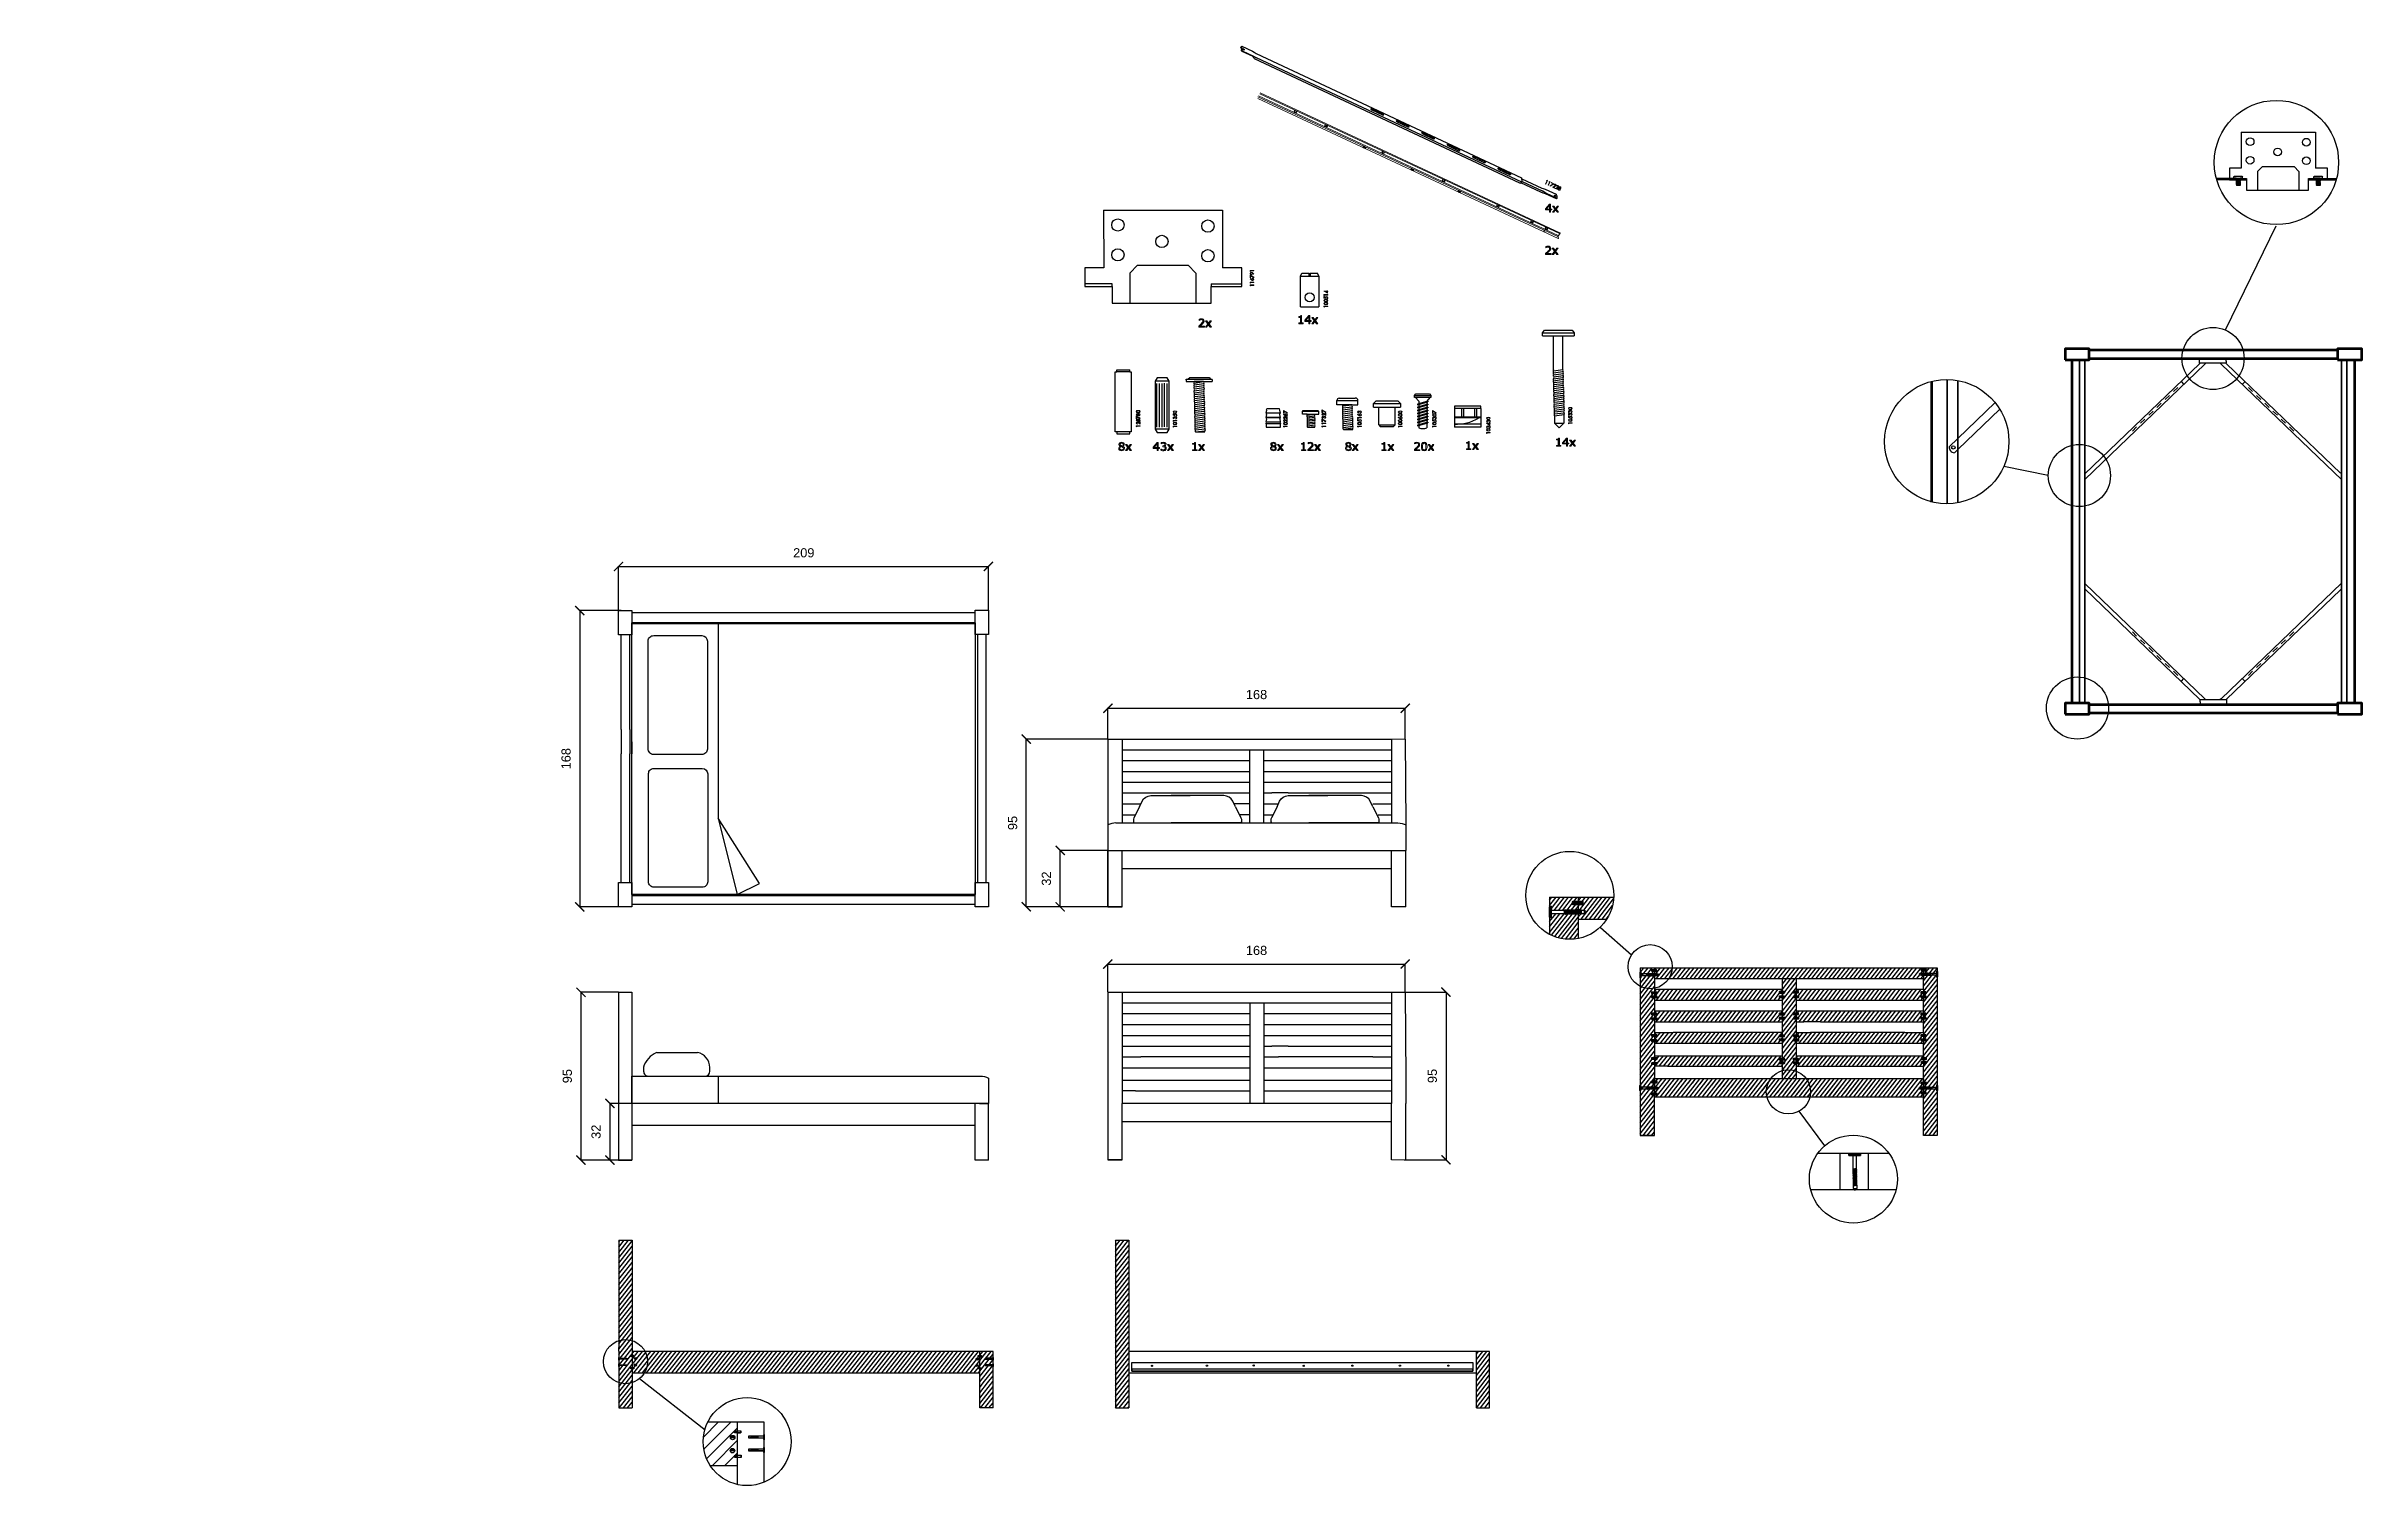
# Model space of a CAD drawing. Header units: centimetres. Extents: x -263 to 1048, y -279 to 536.
import ezdxf

# ---------------------------------------------------------------- set-up
doc = ezdxf.new("R2010")
doc.units = ezdxf.units.CM
doc.header["$MEASUREMENT"] = 0
for name, color, linetype in [('Chiodi', 1, 'Continuous'), ('Livello 1', 7, 'Continuous'), ('particolari', 7, 'Continuous'), ('quote', 4, 'Continuous'), ('struttura', 7, 'Continuous')]:
    doc.layers.add(name, color=color, linetype=linetype)
doc.styles.get("Standard").update_dxf_attribs({"font": 'Arial.ttf'})
doc.dimstyles.get("Standard").update_dxf_attribs({"dimtxt": 5.18, "dimasz": 5.18, "dimexe": 0.18, "dimexo": 0.0625, "dimgap": 5.09, "dimtad": 1, "dimdec": 0, "dimzin": 0, "dimdsep": 46, "dimtxsty": 'Standard', "dimblk": 'ARCHTICK', "dimblk1": 'ARCHTICK', "dimblk2": 'ARCHTICK', "dimcen": 0.09, "dimadec": 0, "dimazin": 0, "dimtfac": 1, "dimtdec": 0, "dimtofl": 0, "dimtmove": 0, "dimatfit": 3, "dimfxl": 1, "dimtolj": 1, "dimtzin": 0, "dimarcsym": 0})

msp = doc.modelspace()

# ---------------------------------------------------------------- blocks, each defined once
blk = doc.blocks.new('_ArchTick')
at = {"color": 0, "linetype": 'ByBlock', "const_width": 0.15}
blk.add_lwpolyline([(-0.5, -0.5), (0.5, 0.5)], dxfattribs=at)
blk = doc.blocks.new('*D13')
at = {"layer": 'Defpoints', "color": 0, "transparency": 16777216}
for p in [(270.5, 241.5), (61, 216.5), (270.5, 216.7)]:
    blk.add_point(p, dxfattribs=at)
at = {"layer": 'quote', "color": 0, "lineweight": -2, "transparency": 16777216}
for p, q in [((61, 216.5), (61, 241.7)), ((61, 241.5), (270.5, 241.5)), ((270.5, 216.8), (270.5, 241.7))]:
    blk.add_line(p, q, dxfattribs=at)
at = {"layer": 'quote', "color": 0, "lineweight": -2, "transparency": 16777216, "xscale": 5.18, "yscale": 5.18, "zscale": 5.18, "rotation": 180}
blk.add_blockref('_ArchTick', (61, 241.5), dxfattribs=at)
at = {"layer": 'quote', "color": 0, "lineweight": -2, "transparency": 16777216, "xscale": 5.18, "yscale": 5.18, "zscale": 5.18}
blk.add_blockref('_ArchTick', (270.5, 241.5), dxfattribs=at)
at = {"layer": 'quote', "color": 0, "transparency": 16777216, "insert": (165.9, 249.2), "char_height": 5.18, "attachment_point": 5}
blk.add_mtext('\\A1;209', dxfattribs=at)
blk = doc.blocks.new('*D14')
at = {"layer": 'Defpoints', "color": 0, "transparency": 16777216}
for p in [(62.5, 216.5), (39, 48.7), (61, 48.7)]:
    blk.add_point(p, dxfattribs=at)
at = {"layer": 'quote', "color": 0, "lineweight": -2, "transparency": 16777216}
for p, q in [((62.5, 216.5), (38.8, 216.5)), ((39, 216.5), (39, 48.7)), ((61, 48.7), (38.8, 48.7))]:
    blk.add_line(p, q, dxfattribs=at)
at = {"layer": 'quote', "color": 0, "lineweight": -2, "transparency": 16777216, "xscale": 5.18, "yscale": 5.18, "zscale": 5.18}
for p, rotation in [((39, 216.5), 90), ((39, 48.7), 270)]:
    blk.add_blockref('_ArchTick', p, dxfattribs=dict(at, rotation=rotation))
at = {"layer": 'quote', "color": 0, "transparency": 16777216, "insert": (31.3, 132.6), "char_height": 5.18, "attachment_point": 5, "rotation": 90}
blk.add_mtext('\\A1;168', dxfattribs=at)
blk = doc.blocks.new('*D15')
at = {"layer": 'Defpoints', "color": 0, "transparency": 16777216}
for p in [(311.1, 80.7), (338.1, 80.7), (338.1, 48.7)]:
    blk.add_point(p, dxfattribs=at)
at = {"layer": 'quote', "color": 0, "lineweight": -2, "transparency": 16777216}
for p, q in [((338.1, 80.7), (310.9, 80.7)), ((311.1, 48.7), (311.1, 80.7)), ((338.1, 48.7), (310.9, 48.7))]:
    blk.add_line(p, q, dxfattribs=at)
at = {"layer": 'quote', "color": 0, "lineweight": -2, "transparency": 16777216, "xscale": 5.18, "yscale": 5.18, "zscale": 5.18}
for p, rotation in [((311.1, 80.7), 90), ((311.1, 48.7), 270)]:
    blk.add_blockref('_ArchTick', p, dxfattribs=dict(at, rotation=rotation))
at = {"layer": 'quote', "color": 0, "transparency": 16777216, "insert": (303.3, 64.7), "char_height": 5.18, "attachment_point": 5, "rotation": 90}
blk.add_mtext('\\A1;32', dxfattribs=at)
blk = doc.blocks.new('*D16')
at = {"layer": 'Defpoints', "color": 0, "transparency": 16777216}
for p in [(291.9, 143.7), (338.1, 143.7), (338.1, 48.7)]:
    blk.add_point(p, dxfattribs=at)
at = {"layer": 'quote', "color": 0, "lineweight": -2, "transparency": 16777216}
for p, q in [((338.1, 143.7), (291.7, 143.7)), ((291.9, 48.7), (291.9, 143.7)), ((338.1, 48.7), (291.7, 48.7))]:
    blk.add_line(p, q, dxfattribs=at)
at = {"layer": 'quote', "color": 0, "lineweight": -2, "transparency": 16777216, "xscale": 5.18, "yscale": 5.18, "zscale": 5.18}
for p, rotation in [((291.9, 143.7), 90), ((291.9, 48.7), 270)]:
    blk.add_blockref('_ArchTick', p, dxfattribs=dict(at, rotation=rotation))
at = {"layer": 'quote', "color": 0, "transparency": 16777216, "insert": (284.2, 96.2), "char_height": 5.18, "attachment_point": 5, "rotation": 90}
blk.add_mtext('\\A1;95', dxfattribs=at)
blk = doc.blocks.new('*D20')
at = {"layer": 'Defpoints', "color": 0, "transparency": 16777216}
for p in [(506.5, 161.2), (338.1, 143.7), (506.5, 143.7)]:
    blk.add_point(p, dxfattribs=at)
at = {"layer": 'quote', "color": 0, "lineweight": -2, "transparency": 16777216}
for p, q in [((338.1, 143.8), (338.1, 161.4)), ((338.1, 161.2), (506.5, 161.2)), ((506.5, 143.8), (506.5, 161.4))]:
    blk.add_line(p, q, dxfattribs=at)
at = {"layer": 'quote', "color": 0, "lineweight": -2, "transparency": 16777216, "xscale": 5.18, "yscale": 5.18, "zscale": 5.18, "rotation": 180}
blk.add_blockref('_ArchTick', (338.1, 161.2), dxfattribs=at)
at = {"layer": 'quote', "color": 0, "lineweight": -2, "transparency": 16777216, "xscale": 5.18, "yscale": 5.18, "zscale": 5.18}
blk.add_blockref('_ArchTick', (506.5, 161.2), dxfattribs=at)
at = {"layer": 'quote', "color": 0, "transparency": 16777216, "insert": (422.3, 168.9), "char_height": 5.18, "attachment_point": 5}
blk.add_mtext('\\A1;168', dxfattribs=at)
blk = doc.blocks.new('*D24')
at = {"layer": 'Defpoints', "color": 0, "transparency": 16777216}
for p in [(61, 0.3), (39.7, -94.7), (61, -94.7)]:
    blk.add_point(p, dxfattribs=at)
at = {"layer": 'quote', "color": 0, "lineweight": -2, "transparency": 16777216}
for p, q in [((61, 0.3), (39.6, 0.3)), ((39.7, 0.3), (39.7, -94.7)), ((61, -94.7), (39.6, -94.7))]:
    blk.add_line(p, q, dxfattribs=at)
at = {"layer": 'quote', "color": 0, "lineweight": -2, "transparency": 16777216, "xscale": 5.18, "yscale": 5.18, "zscale": 5.18}
for p, rotation in [((39.7, 0.3), 90), ((39.7, -94.7), 270)]:
    blk.add_blockref('_ArchTick', p, dxfattribs=dict(at, rotation=rotation))
at = {"layer": 'quote', "color": 0, "transparency": 16777216, "insert": (32, -47.2), "char_height": 5.18, "attachment_point": 5, "rotation": 90}
blk.add_mtext('\\A1;95', dxfattribs=at)
blk = doc.blocks.new('*D25')
at = {"layer": 'Defpoints', "color": 0, "transparency": 16777216}
for p in [(68.5, -62.7), (56.1, -94.7), (68.5, -94.7)]:
    blk.add_point(p, dxfattribs=at)
at = {"layer": 'quote', "color": 0, "lineweight": -2, "transparency": 16777216}
for p, q in [((68.5, -62.7), (55.9, -62.7)), ((56.1, -62.7), (56.1, -94.7)), ((68.5, -94.7), (55.9, -94.7))]:
    blk.add_line(p, q, dxfattribs=at)
at = {"layer": 'quote', "color": 0, "lineweight": -2, "transparency": 16777216, "xscale": 5.18, "yscale": 5.18, "zscale": 5.18}
for p, rotation in [((56.1, -62.7), 90), ((56.1, -94.7), 270)]:
    blk.add_blockref('_ArchTick', p, dxfattribs=dict(at, rotation=rotation))
at = {"layer": 'quote', "color": 0, "transparency": 16777216, "insert": (48.3, -78.7), "char_height": 5.18, "attachment_point": 5, "rotation": 90}
blk.add_mtext('\\A1;32', dxfattribs=at)
blk = doc.blocks.new('*D32')
at = {"layer": 'Defpoints', "color": 0, "transparency": 16777216}
for p in [(506.5, 16.3), (338.1, 0.4), (506.5, 0.4)]:
    blk.add_point(p, dxfattribs=at)
at = {"layer": 'quote', "color": 0, "lineweight": -2, "transparency": 16777216}
for p, q in [((338.1, 0.5), (338.1, 16.5)), ((338.1, 16.3), (506.5, 16.3)), ((506.5, 0.5), (506.5, 16.5))]:
    blk.add_line(p, q, dxfattribs=at)
at = {"layer": 'quote', "color": 0, "lineweight": -2, "transparency": 16777216, "xscale": 5.18, "yscale": 5.18, "zscale": 5.18, "rotation": 180}
blk.add_blockref('_ArchTick', (338.1, 16.3), dxfattribs=at)
at = {"layer": 'quote', "color": 0, "lineweight": -2, "transparency": 16777216, "xscale": 5.18, "yscale": 5.18, "zscale": 5.18}
blk.add_blockref('_ArchTick', (506.5, 16.3), dxfattribs=at)
at = {"layer": 'quote', "color": 0, "transparency": 16777216, "insert": (422.3, 24), "char_height": 5.18, "attachment_point": 5}
blk.add_mtext('\\A1;168', dxfattribs=at)
blk = doc.blocks.new('*D33')
at = {"layer": 'Defpoints', "color": 0, "transparency": 16777216}
for p in [(506.5, 0.4), (506, -94.6), (529.6, -94.6)]:
    blk.add_point(p, dxfattribs=at)
at = {"layer": 'quote', "color": 0, "lineweight": -2, "transparency": 16777216}
for p, q in [((506.6, 0.4), (529.8, 0.4)), ((529.6, 0.4), (529.6, -94.6)), ((506, -94.6), (529.8, -94.6))]:
    blk.add_line(p, q, dxfattribs=at)
at = {"layer": 'quote', "color": 0, "lineweight": -2, "transparency": 16777216, "xscale": 5.18, "yscale": 5.18, "zscale": 5.18}
for p, rotation in [((529.6, 0.4), 90), ((529.6, -94.6), 270)]:
    blk.add_blockref('_ArchTick', p, dxfattribs=dict(at, rotation=rotation))
at = {"layer": 'quote', "color": 0, "transparency": 16777216, "insert": (521.9, -47.1), "char_height": 5.18, "attachment_point": 5, "rotation": 90}
blk.add_mtext('\\A1;95', dxfattribs=at)

# ---------------------------------------------------------------- dimensions: what is measured, and where the dimension line sits
at = {"layer": 'quote'}
dim = msp.add_linear_dim(base=(270.486, 241.4834), p1=(61.0257, 216.4684), p2=(270.486, 216.723), dimstyle='Standard', dxfattribs=at)
dim.commit()
dim.dimension.update_dxf_attribs({"geometry": '*D13', "text_midpoint": (165.9243, 241.4834), "dimtype": 160})
for base, p1, p2, picture, middle in [((39, 48.7), (62.5, 216.5), (61, 48.7), '*D14', (31.3, 132.6)), ((291.9, 143.7), (338.1, 48.7), (338.1, 143.7), '*D16', (284.2, 96.2)), ((311.1, 80.7), (338.1, 48.7), (338.1, 80.7), '*D15', (303.3, 64.7)), ((39.7, -94.7), (61, 0.3), (61, -94.7), '*D24', (32, -47.2)), ((529.6, -94.6), (506.5, 0.4), (506, -94.6), '*D33', (521.9, -47.1)), ((56.1, -94.7), (68.5, -62.7), (68.5, -94.7), '*D25', (48.3, -78.7))]:
    dim = msp.add_linear_dim(base=base, p1=p1, p2=p2, angle=90, dimstyle='Standard', dxfattribs=at)
    dim.commit()
    dim.dimension.update_dxf_attribs({"geometry": picture, "text_midpoint": middle})
for base, p1, p2, picture, middle in [((506.5, 161.2), (338.1, 143.7), (506.5, 143.7), '*D20', (422.3, 168.9)), ((506.5, 16.3), (338.1, 0.4), (506.5, 0.4), '*D32', (422.3, 24))]:
    dim = msp.add_linear_dim(base=base, p1=p1, p2=p2, dimstyle='Standard', dxfattribs=at)
    dim.commit()
    dim.dimension.update_dxf_attribs({"geometry": picture, "text_midpoint": middle})

# ---------------------------------------------------------------- hatches: boundary and pattern name
h = msp.add_hatch()
h.set_pattern_fill('ANSI31', color=256, scale=15, angle=7)
h.paths.add_polyline_path([(601.1, 50.3), (601.1, 51.5), (601.5, 51.7), (604.5, 51.7), (604.5, 54.1), (588.3, 54.1), (588.3, 48.7), (588.8, 49.1), (589.4, 49.1), (589.4, 46.7), (596.6, 46.7, -0.38635), (597, 46.8, -0.399895), (597.5, 46.8, -0.373421), (597.9, 46.8, -0.521011), (598.3, 46.8, -0.38577), (598.7, 46.8, -0.399895), (599.1, 46.8, -0.373354), (599.5, 46.8, -0.404719), (600, 46.8, -0.361918), (600.4, 46.8, -0.399895), (600.8, 46.8, -0.373354), (601.2, 46.9, -0.408153), (601.6, 46.9), (601.6, 46.8, -0.372902), (602.1, 46.8, -0.399895), (602.5, 46.8, -0.373354), (602.9, 46.9, -0.388309), (603.3, 46.9, -0.454283), (603.7, 46.9, -0.38577), (604.1, 46.9, -0.311142), (604.5, 47), (604.5, 50.1), (601.5, 50.1)])
h = msp.add_hatch()
h.set_pattern_fill('ANSI31', color=256, scale=15, angle=7)
h.paths.add_polyline_path([(624.6, 54.1), (604.5, 54.1), (604.5, 51.7), (607, 51.7), (607.3, 51.5), (607.3, 50.3), (607, 50.1), (604.5, 50.1), (604.5, 47, -0.078932), (604.6, 46.9, -0.373354), (605, 46.9, -0.424236), (605.4, 46.9, -0.346547), (605.8, 46.9, -0.412961), (606.2, 46.9), (608.1, 46.9), (609, 45.9), (608.1, 44.9), (606.5, 44.9), (606.5, 44.9, -0.42921), (606.1, 44.9, -0.455072), (605.6, 44.9, -0.375759), (605.2, 44.9, -0.430376), (604.8, 44.9, -0.311216), (604.5, 44.8), (604.5, 41.8), (620.7, 41.8, 0.130951)])
h = msp.add_hatch()
h.set_pattern_fill('ANSI31', color=256, scale=15, angle=7)
h.paths.add_polyline_path([(604.5, 44.8, -0.081794), (604.4, 44.9, -0.43902), (604, 44.9, -0.45849), (603.6, 44.9, -0.433302), (603.2, 44.8, -0.430376), (602.7, 44.8, -0.403275), (602.3, 44.8, -0.455072), (601.9, 44.8, -0.379606), (601.5, 44.8), (601.5, 44.9, -0.446169), (601, 44.8, -0.403275), (600.6, 44.8, -0.434924), (600.2, 44.8, -0.391239), (599.8, 44.8, -0.430376), (599.4, 44.8, -0.403275), (599, 44.8, -0.455072), (598.5, 44.8, -0.375759), (598.1, 44.8, -0.430376), (597.7, 44.8, -0.403275), (597.3, 44.7, -0.400391), (596.9, 44.7, -0.238896), (596.6, 44.7), (589.4, 44.7), (589.4, 42.4), (588.8, 42.4), (588.3, 42.8), (588.3, 33.1, 0.168914), (604.5, 30.8)])
h = msp.add_hatch()
h.set_pattern_fill('ANSI31', color=256, scale=15, angle=7)
h.paths.add_polyline_path([(649.9, 10.3), (649.4, 9.8), (648.6, 9.8, -0.374902), (648.4, 9.8, -0.455072), (648.2, 9.8, -0.375759), (648, 9.8, -0.400391), (647.8, 9.8), (647.6, 10.8), (647.6, 10.8), (647.6, 10.8, -0.382872), (647.8, 10.8, -0.424236), (648.1, 10.8, -0.346547), (648.3, 10.8, -0.412961), (648.5, 10.8), (649.4, 10.8)], flags=16)
h.paths.add_polyline_path([(648.6, 9.8), (648.6, 9.8), (648.5, 10.8), (648.5, 10.8)], flags=16)
h.paths.add_polyline_path([(648.2, 9.8), (648.2, 9.8), (648, 10.8), (648, 10.8)], flags=16)
h.paths.add_polyline_path([(647.6, 12.2), (645.9, 12.2), (645.9, 12.9), (646.1, 13), (647.6, 13), (647.6, 14.2), (639.5, 14.2), (639.5, 11.7), (639.5, 11.7), (639.5, 8.7), (639.5, 3.7, 0.168675), (647.6, 2.6), (647.6, 9.6), (647.4, 9.9, -0.756821), (647.1, 9.8), (647, 9.9, -0.670759), (646.7, 9.7), (646.5, 9.9, -0.655828), (646.3, 9.7), (646.1, 9.9, -0.670759), (645.9, 9.7), (645.7, 9.9, -0.65872), (645.5, 9.7), (645.3, 9.9, -0.670759), (645.1, 9.7), (644.9, 9.8, -0.675972), (644.6, 9.7), (644.5, 9.8, -0.670678), (644.2, 9.7), (644, 9.8, -0.675972), (643.8, 9.7), (643.8, 10, 1.263986), (643.8, 9.7, 0.416131), (644, 9.7, 0.417369), (644.2, 9.7, 0.416151), (644.4, 9.7, 0.402489), (644.6, 9.7, 0.425715), (644.8, 9.7, 0.417369), (645.1, 9.7, 0.416151), (645.3, 9.7, 0.417369), (645.5, 9.8, 0.408472), (645.7, 9.8, 0.417369), (645.9, 9.8, 0.416151), (646.1, 9.8, 0.445102), (646.3, 9.8, 0.412353), (646.5, 9.7, 0.417369), (646.7, 9.8, 0.416151), (646.9, 9.8, 0.417369), (647.1, 9.8, 0.500433), (647.3, 9.8, 0.422361), (647.6, 9.8, 0.417369), (647.8, 9.8, 0.416151), (648, 9.8, 0.417369), (648.2, 9.8, 0.412353), (648.4, 9.8, 1.084062), (648.6, 10), (648.3, 10.7, 0.624444), (648, 10.8, 0.382672), (647.8, 10.8, 0.387103), (647.6, 10.8, 0.386028), (647.4, 10.8, 0.387103), (647.2, 10.8, 0.453563), (647, 10.8, 0.387555), (646.8, 10.8, 0.387103), (646.6, 10.7, 0.386028), (646.4, 10.7, 0.387103), (646.2, 10.7, 0.413343), (646, 10.8, 0.387103), (645.7, 10.8, 0.386028), (645.5, 10.8, 0.387103), (645.3, 10.7, 0.379238), (645.1, 10.7, 0.387103), (644.9, 10.7, 0.386028), (644.7, 10.7, 0.387103), (644.5, 10.7, 0.519115), (644.3, 10.7, 0.387103), (644.1, 10.7, 0.386028), (643.9, 10.7, 1.078033), (643.7, 10.5), (643.7, 10.5, -1.081722), (643.9, 10.7), (644, 10.6, -0.679722), (644.3, 10.7), (644.3, 10.5, -1.234416), (644.5, 10.7), (644.7, 10.6, -0.675405), (644.9, 10.7), (645.1, 10.6, -0.663801), (645.3, 10.8), (645.5, 10.6, -0.675405), (645.7, 10.8), (645.9, 10.6, -0.684514), (646.2, 10.8), (646.3, 10.6, -0.675405), (646.6, 10.8), (646.8, 10.6, -0.679641), (647, 10.8), (647, 10.6, -1.176133), (647.2, 10.8), (647.4, 10.7, -0.54495), (647.6, 10.8)])
h.paths.add_polyline_path([(640.1, 10.7), (640.1, 11.9), (639.8, 11.9), (639.8, 8.5), (640.1, 8.5), (640.1, 9.7), (640.1, 9.7)], flags=16)
h = msp.add_hatch()
h.set_pattern_fill('ANSI31', color=256, scale=15, angle=7)
h.paths.add_polyline_path([(799.2, 11), (799, 11, -0.399853), (799.2, 11), (799.4, 10.9, -0.670759), (799.6, 11), (799.8, 10.9, -1.07062), (800.1, 10.9), (800.1, 12.7), (798.8, 12.7), (798.8, 12.5), (798.6, 12.7), (798.6, 13.2), (798.8, 13.3), (798.8, 13.2), (800.1, 13.2), (800.1, 14.2), (647.6, 14.2), (647.6, 12.9), (648.8, 12.9), (648.8, 13), (649, 12.9), (649, 12.4), (648.8, 12.2), (648.8, 12.4), (647.6, 12.4), (647.6, 8.1), (732.2, 8.1), (741.6, 8.1), (800.1, 8.1), (799.9, 10.9, 0.713017), (799.6, 11, 0.416151), (799.4, 11, 0.417369), (799.2, 11, 1.235017), (799, 10.7), (799.1, 10), (799.3, 10)])
h.paths.add_polyline_path([(649.9, 10.3), (649.4, 9.8), (648.6, 9.8, -0.374902), (648.4, 9.8, -0.455072), (648.2, 9.8, -0.375759), (648, 9.8, -0.400391), (647.8, 9.8), (647.6, 10.8), (647.6, 10.8), (647.6, 10.8, -0.382872), (647.8, 10.8, -0.424236), (648.1, 10.8, -0.346547), (648.3, 10.8, -0.412961), (648.5, 10.8), (649.4, 10.8)], flags=16)
h.paths.add_polyline_path([(648.6, 9.8), (648.6, 9.8), (648.5, 10.8), (648.5, 10.8)], flags=16)
h.paths.add_polyline_path([(648.2, 9.8), (648.2, 9.8), (648, 10.8), (648, 10.8)], flags=16)
h.paths.add_polyline_path([(797.5, 10.5), (798, 11), (798.8, 11), (798.9, 10), (798.9, 10), (798.9, 10), (798, 10)], flags=16)
h = msp.add_hatch()
h.set_pattern_fill('ANSI31', color=256, scale=15, angle=7)
h.paths.add_polyline_path([(800.1, -10.2), (800.1, -4.1), (800.1, 2), (800.1, 8.1), (800.1, 14.2), (807.8, 14.2), (807.8, -80.8), (800.1, -80.8), (800.1, -48.8), (800.1, -41.6), (800.1, -35.6), (800.1, -28.6), (800.1, -22.5), (800.1, -16.4)])
h = msp.add_hatch()
h.set_pattern_fill('ANSI31', color=256, scale=15, angle=7)
h.paths.add_polyline_path([(647.6, 9.6), (647.4, 9.9, -0.756821), (647.1, 9.8), (647, 9.9, -0.670759), (646.7, 9.7), (646.5, 9.9, -0.655828), (646.3, 9.7), (646.1, 9.9, -0.670759), (645.9, 9.7), (645.7, 9.9, -0.65872), (645.5, 9.7), (645.3, 9.9, -0.670759), (645.1, 9.7), (644.9, 9.8, -0.675972), (644.6, 9.7), (644.5, 9.8, -0.670678), (644.2, 9.7), (644, 9.8, -0.675972), (643.8, 9.7), (643.8, 9.7), (640.1, 9.7), (640.1, 8.5), (639.5, 8.5), (639.5, 3.7, 0.168914), (647.6, 2.6)])
h.paths.add_polyline_path([(640.1, 10.7), (640.1, 11.9), (639.8, 11.9), (639.8, 8.5), (640.1, 8.5), (640.1, 9.7), (640.1, 9.7)], flags=16)
h = msp.add_hatch()
h.set_pattern_fill('ANSI31', color=256, scale=15, angle=7)
h.paths.add_polyline_path([(647.6, -15.1), (646.1, -15.1), (646.1, -14.4), (646.2, -14.3), (647.6, -14.3), (647.6, -12.4), (646, -12.4), (646, -11.7), (646.2, -11.6), (647.6, -11.6), (647.6, -10.2), (647.6, -2.7), (646, -2.7), (646, -2.1), (646.2, -1.9), (647.6, -1.9), (647.6, -0.4), (646, -0.4), (646, 0.3), (646.2, 0.4), (647.6, 0.4), (647.6, 2), (647.6, 2.6, -0.168914), (639.5, 3.7), (639.5, -80.8), (647.6, -80.8), (647.6, -59), (647.6, -59), (647.6, -57.7), (646, -57.7), (646, -57), (646.2, -56.9), (647.6, -56.9), (647.6, -50.9), (646, -50.9), (646, -50.2), (646.2, -50.1), (647.6, -50.1), (647.6, -48.8), (647.6, -40.4), (646.1, -40.4), (646.1, -39.7), (646.2, -39.6), (647.6, -39.6), (647.6, -37.6), (646, -37.6), (646, -36.9), (646.2, -36.8), (647.6, -36.8), (647.6, -33.3), (647.6, -27.5), (646, -27.5), (646, -26.8), (646.2, -26.7), (647.6, -26.7), (647.6, -24.5), (645.9, -24.5), (645.9, -23.8), (646.1, -23.7), (647.6, -23.7), (647.6, -22.5)])
h = msp.add_hatch()
h.set_pattern_fill('ANSI31', color=256, scale=15, angle=7)
h.paths.add_polyline_path([(718.3, 0.6), (718.5, 0.7), (719.9, 0.7), (719.9, 2), (647.6, 2), (647.6, 0.4), (649.1, 0.4), (649.1, -0.3), (648.9, -0.4), (647.6, -0.4), (647.6, -1.9), (649.1, -1.9), (649.1, -2.6), (649, -2.7), (647.6, -2.7), (647.6, -4.1), (719.9, -4.1), (719.9, -2.7), (718.3, -2.7), (718.3, -2.1), (718.5, -1.9), (719.9, -1.9), (719.9, -0.1), (718.3, -0.1)])
h = msp.add_hatch()
h.set_pattern_fill('ANSI31', color=256, scale=15, angle=7)
h.paths.add_polyline_path([(727.9, 8.1), (719.9, 8.1), (719.9, 0.7), (721.4, 0.7), (721.4, 0.1), (721.2, -0.1), (719.9, -0.1), (719.9, -1.9), (721.4, -1.9), (721.4, -2.6), (721.2, -2.7), (719.9, -2.7), (719.9, -11.6), (721.4, -11.6), (721.4, -12.3), (721.2, -12.4), (719.9, -12.4), (719.9, -13.9), (721.4, -13.9), (721.4, -14.6), (721.2, -14.7), (719.9, -14.7), (719.9, -24), (721.3, -24), (721.3, -24.7), (721.2, -24.8), (719.9, -24.8), (719.9, -26.2), (721.3, -26.2), (721.3, -26.8), (721.2, -27), (719.9, -27), (719.9, -28.6), (719.9, -34.7), (719.9, -37.2), (721.4, -37.2), (721.4, -37.9), (721.2, -38), (719.9, -38), (719.9, -39.2), (721.4, -39.2), (721.4, -39.9), (721.2, -40), (719.9, -40), (719.9, -40.8), (719.9, -44.2, -0.164876), (727.9, -44.4), (727.9, -40.8), (727.9, -40), (726.3, -40), (726.3, -39.4), (726.5, -39.2), (727.9, -39.2), (727.9, -38), (726.2, -38), (726.2, -37.3), (726.4, -37.2), (727.9, -37.2), (727.9, -34.7), (727.9, -28.6), (727.9, -27.1), (726.3, -27.1), (726.3, -26.4), (726.5, -26.3), (727.9, -26.3), (727.9, -24.8), (726.3, -24.8), (726.3, -24.1), (726.5, -24), (727.9, -24), (727.9, -14.7), (726.3, -14.7), (726.3, -14), (726.5, -13.9), (727.9, -13.9), (727.9, -12.3), (726.2, -12.3), (726.2, -11.7), (726.4, -11.5), (727.9, -11.5), (727.9, -2.6), (726.3, -2.6), (726.3, -1.9), (726.5, -1.8), (727.9, -1.8), (727.9, 0), (726.2, 0), (726.2, 0.7), (726.4, 0.8), (727.9, 0.8)])
h = msp.add_hatch()
h.set_pattern_fill('ANSI31', color=256, scale=15, angle=7)
h.paths.add_polyline_path([(798.5, -1.9), (798.6, -1.8), (800.1, -1.8), (800.1, -0.3), (798.5, -0.3), (798.5, 0.4), (798.6, 0.5), (800.1, 0.5), (800.1, 2), (741.6, 2), (732.2, 2), (727.9, 2), (727.9, 0.8), (729.3, 0.8), (729.3, 0.2), (729.2, 0), (727.9, 0), (727.9, -1.8), (729.4, -1.8), (729.4, -2.5), (729.2, -2.6), (727.9, -2.6), (727.9, -4.1), (732.2, -4.1), (741.6, -4.1), (800.1, -4.1), (800.1, -2.6), (798.5, -2.6)])
h = msp.add_hatch()
h.set_pattern_fill('ANSI31', color=256, scale=15, angle=7)
h.paths.add_polyline_path([(719.9, -12.4), (718.3, -12.4), (718.3, -11.7), (718.5, -11.6), (719.9, -11.6), (719.9, -10.2), (647.6, -10.2), (647.6, -11.6), (649.1, -11.6), (649.1, -12.3), (648.9, -12.4), (647.6, -12.4), (647.6, -14.3), (649.2, -14.3), (649.2, -15), (649, -15.1), (647.6, -15.1), (647.6, -16.4), (719.9, -16.4), (719.9, -14.7), (718.3, -14.7), (718.3, -14), (718.5, -13.9), (719.9, -13.9)])
h = msp.add_hatch()
h.set_pattern_fill('ANSI31', color=256, scale=15, angle=7)
h.paths.add_polyline_path([(798.5, -14.1), (798.6, -14), (800.1, -14), (800.1, -12.4), (798.5, -12.4), (798.5, -11.7), (798.6, -11.6), (800.1, -11.6), (800.1, -10.2), (741.6, -10.2), (732.2, -10.2), (727.9, -10.2), (727.9, -11.5), (729.3, -11.5), (729.3, -12.2), (729.2, -12.3), (727.9, -12.3), (727.9, -13.9), (729.4, -13.9), (729.4, -14.6), (729.2, -14.7), (727.9, -14.7), (727.9, -16.4), (732.2, -16.4), (741.6, -16.4), (800.1, -16.4), (800.1, -14.8), (798.5, -14.8)])
h = msp.add_hatch()
h.set_pattern_fill('ANSI31', color=256, scale=15, angle=7)
h.paths.add_polyline_path([(719.9, -24.8), (718.2, -24.8), (718.2, -24.1), (718.4, -24), (719.9, -24), (719.9, -22.5), (710.9, -22.5), (658.2, -22.5), (647.6, -22.5), (647.6, -23.7), (649, -23.7), (649, -24.4), (648.8, -24.5), (647.6, -24.5), (647.6, -26.7), (649.1, -26.7), (649.1, -27.4), (648.9, -27.5), (647.6, -27.5), (647.6, -28.6), (655.1, -28.6), (713.9, -28.6), (719.9, -28.6), (719.9, -27), (718.2, -27), (718.2, -26.3), (718.4, -26.2), (719.9, -26.2)])
h = msp.add_hatch()
h.set_pattern_fill('ANSI31', color=256, scale=15, angle=7)
h.paths.add_polyline_path([(800.1, -24.6), (798.5, -24.6), (798.5, -24), (798.7, -23.8), (800.1, -23.8), (800.1, -22.5), (789.5, -22.5), (736, -22.5), (732.2, -22.5), (727.9, -22.5), (727.9, -24), (729.4, -24), (729.4, -24.7), (729.2, -24.8), (727.9, -24.8), (727.9, -26.3), (729.4, -26.3), (729.4, -27), (729.3, -27.1), (727.9, -27.1), (727.9, -28.6), (732.2, -28.6), (733, -28.6), (792.5, -28.6), (800.1, -28.6), (800.1, -27), (798.5, -27), (798.5, -26.3), (798.7, -26.2), (800.1, -26.2)])
h = msp.add_hatch()
h.set_pattern_fill('ANSI31', color=256, scale=15, angle=7)
h.paths.add_polyline_path([(718.3, -37.3), (718.4, -37.2), (719.9, -37.2), (719.9, -35.6), (713.9, -35.6), (655.1, -35.6), (647.6, -35.6), (647.6, -36.8), (649.1, -36.8), (649.1, -37.5), (649, -37.6), (647.6, -37.6), (647.6, -39.6), (649.2, -39.6), (649.2, -40.3), (649, -40.4), (647.6, -40.4), (647.6, -41.6), (655.1, -41.6), (713.9, -41.6), (719.9, -41.6), (719.9, -40.8), (719.9, -40), (718.3, -40), (718.3, -39.4), (718.5, -39.2), (719.9, -39.2), (719.9, -38), (718.3, -38)])
h = msp.add_hatch()
h.set_pattern_fill('ANSI31', color=256, scale=15, angle=7)
h.paths.add_polyline_path([(798.6, -39.2), (798.8, -39.1), (800.1, -39.1), (800.1, -37.7), (798.6, -37.7), (798.6, -37), (798.8, -36.9), (800.1, -36.9), (800.1, -35.6), (792.5, -35.6), (733, -35.6), (732.2, -35.6), (727.9, -35.6), (727.9, -37.2), (729.3, -37.2), (729.3, -37.9), (729.1, -38), (727.9, -38), (727.9, -39.2), (729.4, -39.2), (729.4, -39.9), (729.2, -40), (727.9, -40), (727.9, -40.8), (727.9, -41.6), (800.1, -41.6), (800.1, -39.9), (798.6, -39.9)])
h = msp.add_hatch()
h.set_pattern_fill('ANSI31', color=256, scale=15, angle=7)
h.paths.add_polyline_path([(713.4, -48.8), (647.6, -48.8), (647.6, -50.1), (649.1, -50.1), (649.1, -50.8), (648.9, -50.9), (647.6, -50.9), (647.6, -56.9), (649.1, -56.9), (649.1, -57.6), (648.9, -57.7), (647.6, -57.7), (647.6, -59), (711.4, -59, -0.059662), (711.1, -56.1, -0.156219)])
h.paths.add_polyline_path([(649.8, -53.9), (649.3, -54.4), (648.9, -54.4, -0.391459), (648, -54.4, -0.238948), (647.9, -54.4), (647.8, -54.2, -0.161103), (647.8, -53.8), (647.7, -53.4, -0.42316), (647.9, -53.4, -0.313276), (648.1, -53.3, -0.242884), (648.7, -53.4), (649.3, -53.4)], flags=16)
h.paths.add_polyline_path([(648.3, -54.4, -0.400391), (648.1, -54.4), (647.9, -53.4), (647.9, -53.3), (648.1, -53.5, -0.679722), (648.3, -53.3), (648.5, -54.3), (648.5, -54.4), (648.5, -54.3, -0.42921)], flags=0)
h = msp.add_hatch()
h.set_pattern_fill('ANSI31', color=256, scale=15, angle=7)
edge = h.paths.add_edge_path()
edge.add_line((800.1, -48.8), (647.6, -48.8))
edge.add_line((741.6, -59), (799.8, -59))
edge.add_line((731.9, -59), (741.6, -59))
h = msp.add_hatch()
h.set_pattern_fill('ANSI31', color=256, scale=15, angle=7)
edge = h.paths.add_edge_path()
edge.add_line((800.1, -48.8), (647.6, -48.8))
edge.add_line((800.1, -48.8), (800.1, -59))
edge.add_line((799.8, -59), (800.1, -59))
edge.add_line((741.6, -59), (799.8, -59))
h = msp.add_hatch()
h.set_pattern_fill('ANSI31', color=256, scale=15, angle=7)
h.paths.add_polyline_path([(733.7, -48.8), (713.4, -48.8, 0.156219), (711.1, -56.1, 0.059662), (711.4, -59), (731.9, -59), (735.7, -59, 0.059662), (736, -56.1, 0.156219)], flags=17)
h = msp.add_hatch()
h.set_pattern_fill('ANSI31', color=256, scale=15, angle=7)
h.paths.add_polyline_path([(727.9, -44.4, 0.164876), (719.9, -44.2), (719.9, -48.8), (727.9, -48.8)])
h = msp.add_hatch()
h.set_pattern_fill('ANSI31', color=256, scale=15, angle=7)
h.paths.add_polyline_path([(68.7, -140.1), (61.2, -140.1), (61.2, -200.9), (61.2, -203), (61.2, -206.6), (61.3, -206.6), (61.3, -207), (65.6, -207), (65.6, -207.5), (61.3, -207.5), (61.3, -208), (61.3, -210.2), (61.3, -210.2), (61.3, -210.7), (65.6, -210.7), (65.6, -211.1), (61.3, -211.1), (61.3, -211.7), (61.2, -235.1), (68.7, -235.1), (68.7, -212.9), (67.9, -212.9), (67.9, -212.3), (68.7, -212.3), (68.7, -206), (67.8, -206), (67.8, -205.4), (68.7, -205.4)])
h = msp.add_hatch()
h.set_pattern_fill('ANSI31', color=256, scale=15, angle=7)
h.paths.add_polyline_path([(349.9, -140.1), (342.4, -140.1), (342.4, -235.1), (349.9, -235.1)])
h = msp.add_hatch()
h.set_pattern_fill('ANSI31', color=256, scale=15, angle=7)
h.paths.add_polyline_path([(255.8, -208.6, -0.114748), (257.1, -203.1), (68.7, -203.1), (68.7, -205.4), (69.6, -205.4), (69.6, -206), (68.7, -206), (68.7, -212.3), (69.7, -212.3), (69.7, -212.9), (68.7, -212.9), (68.7, -215.3), (257.8, -215.3, -0.143024)])
h.paths.add_polyline_path([(71.2, -207.1), (70.2, -207.1, 0.992976)], flags=0)
h.paths.add_polyline_path([(70, -207.1, -1), (71.3, -207.1, -1)], flags=16)
h.paths.add_polyline_path([(71, -210.8), (69.9, -210.8, 0.992976)], flags=0)
h.paths.add_polyline_path([(69.8, -210.8, -1), (71.1, -210.8, -1)], flags=16)
h = msp.add_hatch()
h.set_pattern_fill('ANSI31', color=256, scale=15, angle=7)
h.paths.add_polyline_path([(265.6, -206.1), (264.7, -206.1), (264.7, -205.5), (265.6, -205.5), (265.6, -203.1), (257.1, -203.1, 0.114748), (255.8, -208.6, 0.143024), (257.8, -215.3), (265.6, -215.3), (265.6, -213), (264.8, -213), (264.8, -212.4), (265.6, -212.4)])
h.paths.add_polyline_path([(263.7, -207.3), (264.7, -207.3, 0.829209)], flags=0)
h.paths.add_polyline_path([(264.8, -207.4, -1), (263.6, -207.4, -1)], flags=16)
h.paths.add_polyline_path([(263.6, -211), (264.6, -211, 0.829209)], flags=0)
h.paths.add_polyline_path([(264.7, -211.1, -1), (263.5, -211.1, -1)], flags=16)
h = msp.add_hatch()
h.set_pattern_fill('ANSI31', color=256, scale=15, angle=7)
h.paths.add_polyline_path([(273.1, -211.7), (273, -211.7), (273, -211.1), (268.7, -211.1), (268.7, -210.7), (273, -210.7), (273, -210.2), (273, -208), (273, -208), (273, -207.5), (268.7, -207.5), (268.7, -207), (273, -207), (273, -206.6), (273.1, -203.1), (265.6, -203.1), (265.6, -205.5), (266.5, -205.5), (266.5, -206.1), (265.6, -206.1), (265.6, -212.4), (266.6, -212.4), (266.6, -213), (265.6, -213), (265.6, -220.7, 0.154369), (273.1, -220.1)])
h = msp.add_hatch()
h.set_pattern_fill('ANSI31', color=256, scale=15, angle=7)
h.paths.add_polyline_path([(554.3, -203.1), (546.8, -203.1), (546.8, -235.1), (554.3, -235.1)])
h = msp.add_hatch()
h.set_pattern_fill('ANSI31', color=256, scale=15, angle=7)
h.paths.add_polyline_path([(273.1, -220.1, -0.154369), (265.6, -220.7), (265.6, -235.1), (273.1, -235.1)])
at = {"layer": 'Livello 1', "true_color": 0x010101}
h = msp.add_hatch(color=18, dxfattribs=at)
h.dxf.hatch_style = 2
h.paths.add_polyline_path([(586.5, 460), (586.7, 460.2), (587.1, 460), (586.2, 458.1), (586, 458.2), (586.8, 459.9)])
h = msp.add_hatch(color=18, dxfattribs=at)
h.dxf.hatch_style = 2
h.paths.add_polyline_path([(587.9, 459.3), (588.2, 459.5), (588.6, 459.3), (587.7, 457.4), (587.5, 457.5), (588.3, 459.2)])
h = msp.add_hatch(color=18, dxfattribs=at)
h.dxf.hatch_style = 2
h.paths.add_polyline_path([(589.2, 458.7), (589.3, 459), (590.7, 458.3), (588.6, 456.9), (588.5, 457.1), (590.2, 458.3)])
at = {"layer": 'Livello 1', "true_color": 0xffffff}
h = msp.add_hatch(color=7, dxfattribs=at)
h.dxf.hatch_style = 2
h.paths.add_polyline_path([(589.5, 443.4), (588.8, 443.4), (588.8, 442.1), (588.2, 442.1), (588.2, 443.4), (586, 443.4), (586, 444.1), (588.3, 446.7), (588.8, 446.7), (588.8, 443.9), (589.5, 443.9)])
h.paths.add_polyline_path([(588.2, 443.9), (588.2, 446), (586.4, 443.9)])
at = {"layer": 'Livello 1', "true_color": 0x010101}
h = msp.add_hatch(color=18, dxfattribs=at)
h.dxf.hatch_style = 2
edge = h.paths.add_edge_path()
edge.add_spline(control_points=[(591.2, 456), (591.2, 456), (591.1, 455.8), (591.1, 455.8), (591.1, 455.8), (589.9, 456.3), (589.9, 456.3), (589.9, 456.3), (591.2, 457), (591.2, 457), (591.3, 457), (591.5, 457.1), (591.6, 457.2), (591.6, 457.4), (591.5, 457.7), (591.3, 457.8), (591.1, 457.9), (590.9, 457.8), (590.8, 457.6), (590.8, 457.6), (590.6, 457.7), (590.6, 457.7), (590.8, 458), (591.1, 458.2), (591.4, 458), (591.8, 457.9), (591.9, 457.5), (591.8, 457.1), (591.7, 457), (591.6, 456.9), (591.5, 456.8), (591.5, 456.8), (590.5, 456.3), (590.5, 456.3), (590.5, 456.3), (591.2, 456), (591.2, 456)], knot_values=[0, 0, 0, 0, 1, 1, 1, 2, 2, 2, 3, 3, 3, 4, 4, 4, 5, 5, 5, 6, 6, 6, 7, 7, 7, 8, 8, 8, 9, 9, 9, 10, 10, 10, 11, 11, 11, 12, 12, 12, 12], degree=3, periodic=0)
h = msp.add_hatch(color=18, dxfattribs=at)
h.dxf.hatch_style = 2
edge = h.paths.add_edge_path()
edge.add_spline(control_points=[(592.7, 455.3), (592.7, 455.3), (592.6, 455.1), (592.6, 455.1), (592.6, 455.1), (591.4, 455.6), (591.4, 455.6), (591.4, 455.6), (592.7, 456.3), (592.7, 456.3), (592.8, 456.3), (593, 456.4), (593, 456.6), (593.1, 456.8), (593, 457), (592.8, 457.1), (592.6, 457.2), (592.4, 457.1), (592.3, 456.9), (592.3, 456.9), (592, 457), (592, 457), (592.2, 457.4), (592.6, 457.5), (592.9, 457.3), (593.3, 457.2), (593.4, 456.8), (593.3, 456.5), (593.2, 456.3), (593.1, 456.2), (592.9, 456.1), (592.9, 456.1), (591.9, 455.6), (591.9, 455.6), (591.9, 455.6), (592.7, 455.3), (592.7, 455.3)], knot_values=[0, 0, 0, 0, 1, 1, 1, 2, 2, 2, 3, 3, 3, 4, 4, 4, 5, 5, 5, 6, 6, 6, 7, 7, 7, 8, 8, 8, 9, 9, 9, 10, 10, 10, 11, 11, 11, 12, 12, 12, 12], degree=3, periodic=0)
at = {"layer": 'Livello 1', "true_color": 0xffffff}
h = msp.add_hatch(color=7, dxfattribs=at)
h.dxf.hatch_style = 2
h.paths.add_polyline_path([(593.4, 442.1), (592.7, 442.1), (591.7, 443.5), (590.7, 442.1), (590, 442.1), (591.4, 443.9), (590, 445.6), (590.8, 445.6), (591.7, 444.3), (592.7, 445.6), (593.4, 445.6), (592, 443.9)])
h = msp.add_hatch(color=7, dxfattribs=at)
h.dxf.hatch_style = 2
edge = h.paths.add_edge_path()
edge.add_spline(control_points=[(589.1, 418.2), (589.1, 418.2), (586, 418.2), (586, 418.2), (586, 418.2), (586, 418.9), (586, 418.9), (586.2, 419.1), (586.4, 419.3), (586.6, 419.4), (586.9, 419.6), (587.1, 419.8), (587.3, 420), (587.7, 420.4), (587.9, 420.7), (588.1, 420.9), (588.2, 421.1), (588.3, 421.4), (588.3, 421.6), (588.3, 421.9), (588.2, 422.1), (588.1, 422.2), (587.9, 422.3), (587.7, 422.4), (587.4, 422.4), (587.2, 422.4), (587, 422.4), (586.8, 422.3), (586.6, 422.2), (586.3, 422.1), (586.1, 422), (586.1, 422), (586.1, 422), (586.1, 422), (586.1, 422), (586.1, 422.7), (586.1, 422.7), (586.3, 422.7), (586.5, 422.8), (586.7, 422.9), (586.9, 422.9), (587.2, 422.9), (587.4, 422.9), (587.9, 422.9), (588.3, 422.8), (588.5, 422.6), (588.8, 422.4), (588.9, 422.1), (588.9, 421.7), (588.9, 421.5), (588.9, 421.3), (588.9, 421.2), (588.8, 421), (588.7, 420.9), (588.7, 420.8), (588.6, 420.6), (588.5, 420.5), (588.4, 420.4), (588.3, 420.2), (588.1, 420.1), (588, 420), (587.8, 419.7), (587.5, 419.5), (587.3, 419.3), (587.1, 419.1), (586.8, 418.9), (586.6, 418.8), (586.6, 418.8), (589.1, 418.8), (589.1, 418.8), (589.1, 418.8), (589.1, 418.2), (589.1, 418.2)], knot_values=[0, 0, 0, 0, 1, 1, 1, 2, 2, 2, 3, 3, 3, 4, 4, 4, 5, 5, 5, 6, 6, 6, 7, 7, 7, 8, 8, 8, 9, 9, 9, 10, 10, 10, 11, 11, 11, 12, 12, 12, 13, 13, 13, 14, 14, 14, 15, 15, 15, 16, 16, 16, 17, 17, 17, 18, 18, 18, 19, 19, 19, 20, 20, 20, 21, 21, 21, 22, 22, 22, 23, 23, 23, 24, 24, 24, 24], degree=3, periodic=0)
h = msp.add_hatch(color=7, dxfattribs=at)
h.dxf.hatch_style = 2
h.paths.add_polyline_path([(593.1, 418.2), (592.4, 418.2), (591.4, 419.6), (590.4, 418.2), (589.7, 418.2), (591.1, 420), (589.7, 421.7), (590.5, 421.7), (591.4, 420.4), (592.4, 421.7), (593.1, 421.7), (591.7, 420)])
h = msp.add_hatch(color=7, dxfattribs=at)
h.dxf.hatch_style = 2
edge = h.paths.add_edge_path()
edge.add_spline(control_points=[(420.7, 407), (420.7, 407), (420, 407.5), (420, 407.5), (420, 407.5), (419.9, 407.5), (419.9, 407.5), (420, 407.5), (420, 407.4), (420, 407.3), (420, 407), (419.7, 406.7), (419.3, 406.7), (418.9, 406.7), (418.6, 407), (418.6, 407.4), (418.6, 407.8), (418.9, 408.1), (419.3, 408.1), (419.5, 408.1), (419.7, 408), (419.9, 407.9), (419.9, 407.9), (420.8, 407.1), (420.8, 407.1), (420.8, 407.1), (420.7, 407), (420.7, 407)], knot_values=[0, 0, 0, 0, 1, 1, 1, 2, 2, 2, 3, 3, 3, 4, 4, 4, 5, 5, 5, 6, 6, 6, 7, 7, 7, 8, 8, 8, 9, 9, 9, 9], degree=3, periodic=0)
edge = h.paths.add_edge_path()
edge.add_spline(control_points=[(419.3, 407.9), (419.1, 407.9), (418.9, 407.6), (418.9, 407.4), (418.9, 407.2), (419.1, 406.9), (419.3, 406.9), (419.6, 406.9), (419.8, 407.2), (419.8, 407.4), (419.8, 407.7), (419.5, 407.9), (419.3, 407.9)], knot_values=[0, 0, 0, 0, 0.352778, 0.352778, 0.352778, 0.705556, 0.705556, 0.705556, 1.058333, 1.058333, 1.058333, 1.411111, 1.411111, 1.411111, 1.411111], degree=3, periodic=0)
edge.add_line((419.3, 407.9), (419.3, 407.9))
h = msp.add_hatch(color=7, dxfattribs=at)
h.dxf.hatch_style = 2
h.paths.add_polyline_path([(418.9, 408.5), (418.7, 408.7), (418.7, 409.1), (420.8, 409.1), (420.8, 408.9), (418.9, 408.9)])
h = msp.add_hatch(color=7, dxfattribs=at)
h.dxf.hatch_style = 2
h.paths.add_polyline_path([(418.9, 405), (418.7, 405), (418.7, 406.6), (420.8, 405.3), (420.7, 405), (418.9, 406.1)])
h = msp.add_hatch(color=7, dxfattribs=at)
h.dxf.hatch_style = 2
edge = h.paths.add_edge_path()
edge.add_spline(control_points=[(418.8, 404.5), (418.8, 404.5), (419.5, 404), (419.5, 404), (419.5, 404), (419.5, 404), (419.5, 404), (419.5, 404), (419.5, 404.1), (419.5, 404.2), (419.5, 404.5), (419.8, 404.8), (420.1, 404.8), (420.5, 404.8), (420.8, 404.5), (420.8, 404.1), (420.8, 403.7), (420.5, 403.4), (420.2, 403.4), (420, 403.4), (419.8, 403.5), (419.6, 403.6), (419.6, 403.6), (418.6, 404.4), (418.6, 404.4), (418.6, 404.4), (418.8, 404.5), (418.8, 404.5)], knot_values=[0, 0, 0, 0, 1, 1, 1, 2, 2, 2, 3, 3, 3, 4, 4, 4, 5, 5, 5, 6, 6, 6, 7, 7, 7, 8, 8, 8, 9, 9, 9, 9], degree=3, periodic=0)
edge = h.paths.add_edge_path()
edge.add_spline(control_points=[(420.2, 404.6), (419.9, 404.6), (419.7, 404.3), (419.7, 404.1), (419.7, 403.9), (419.9, 403.7), (420.2, 403.7), (420.4, 403.7), (420.6, 403.9), (420.6, 404.1), (420.6, 404.3), (420.4, 404.6), (420.2, 404.6)], knot_values=[0, 0, 0, 0, 0.352778, 0.352778, 0.352778, 0.705556, 0.705556, 0.705556, 1.058333, 1.058333, 1.058333, 1.411111, 1.411111, 1.411111, 1.411111], degree=3, periodic=0)
edge.add_line((420.2, 404.6), (420.2, 404.6))
h = msp.add_hatch(color=7, dxfattribs=at)
h.dxf.hatch_style = 2
h.paths.add_polyline_path([(418.9, 402), (418.7, 402.1), (418.7, 402.6), (420.8, 402.6), (420.8, 402.4), (418.9, 402.4)])
h = msp.add_hatch(color=7, dxfattribs=at)
h.dxf.hatch_style = 2
h.paths.add_polyline_path([(418.9, 400.4), (418.7, 400.5), (418.7, 401), (420.8, 401), (420.8, 400.7), (418.9, 400.7)])
h = msp.add_hatch(color=7, dxfattribs=at)
h.dxf.hatch_style = 2
h.paths.add_polyline_path([(462.1, 397.7), (462.4, 397.7), (462.4, 397.5), (462.7, 397.5), (462.7, 397.2), (462.4, 397.2), (462.4, 396.2), (460.4, 397.5), (462.1, 397.5)])
h.paths.add_polyline_path([(461.2, 397.2), (461.2, 397.2), (462.1, 396.6), (462.1, 397.2)])
h = msp.add_hatch(color=7, dxfattribs=at)
h.dxf.hatch_style = 2
h.paths.add_polyline_path([(460.8, 394.9), (460.5, 395), (460.5, 395.5), (462.7, 395.5), (462.7, 395.2), (460.8, 395.2)])
h = msp.add_hatch(color=7, dxfattribs=at)
h.dxf.hatch_style = 2
edge = h.paths.add_edge_path()
edge.add_spline(control_points=[(460.8, 393.7), (460.8, 393.7), (461.2, 393.6), (461.2, 393.6), (461.2, 393.6), (461.2, 393.7), (461.2, 393.7), (461.2, 394.1), (461.6, 394.4), (461.9, 394.4), (462.4, 394.4), (462.7, 394.1), (462.7, 393.6), (462.7, 393.4), (462.6, 393.1), (462.3, 393), (462.3, 393), (462.1, 393.2), (462.1, 393.2), (462.3, 393.2), (462.5, 393.4), (462.5, 393.6), (462.5, 393.9), (462.2, 394.1), (461.9, 394.1), (461.7, 394.1), (461.4, 393.9), (461.4, 393.6), (461.4, 393.5), (461.5, 393.3), (461.6, 393.2), (461.6, 393.2), (461.6, 393.2), (461.6, 393.2), (461.6, 393.2), (460.5, 393.5), (460.5, 393.5), (460.5, 393.5), (460.5, 394.4), (460.5, 394.4), (460.5, 394.4), (460.8, 394.4), (460.8, 394.4), (460.8, 394.4), (460.8, 393.7), (460.8, 393.7)], knot_values=[0, 0, 0, 0, 1, 1, 1, 2, 2, 2, 3, 3, 3, 4, 4, 4, 5, 5, 5, 6, 6, 6, 7, 7, 7, 8, 8, 8, 9, 9, 9, 10, 10, 10, 11, 11, 11, 12, 12, 12, 13, 13, 13, 14, 14, 14, 15, 15, 15, 15], degree=3, periodic=0)
h = msp.add_hatch(color=7, dxfattribs=at)
h.dxf.hatch_style = 2
edge = h.paths.add_edge_path()
edge.add_spline(control_points=[(392.8, 377.1), (392.8, 377.1), (389.6, 377.1), (389.6, 377.1), (389.6, 377.1), (389.6, 377.8), (389.6, 377.8), (389.9, 377.9), (390.1, 378.1), (390.3, 378.3), (390.5, 378.5), (390.7, 378.7), (390.9, 378.9), (391.3, 379.3), (391.6, 379.6), (391.7, 379.8), (391.9, 380), (391.9, 380.3), (391.9, 380.5), (391.9, 380.8), (391.9, 380.9), (391.7, 381.1), (391.5, 381.2), (391.3, 381.3), (391, 381.3), (390.9, 381.3), (390.6, 381.3), (390.4, 381.2), (390.2, 381.1), (390, 381), (389.8, 380.9), (389.8, 380.9), (389.8, 380.9), (389.8, 380.9), (389.8, 380.9), (389.8, 381.5), (389.8, 381.5), (389.9, 381.6), (390.1, 381.7), (390.3, 381.7), (390.6, 381.8), (390.8, 381.8), (391.1, 381.8), (391.5, 381.8), (391.9, 381.7), (392.2, 381.5), (392.4, 381.3), (392.6, 380.9), (392.6, 380.5), (392.6, 380.4), (392.5, 380.2), (392.5, 380.1), (392.5, 379.9), (392.4, 379.8), (392.3, 379.6), (392.2, 379.5), (392.1, 379.4), (392, 379.2), (391.9, 379.1), (391.8, 379), (391.6, 378.8), (391.4, 378.6), (391.2, 378.4), (390.9, 378.2), (390.7, 378), (390.5, 377.8), (390.3, 377.6), (390.3, 377.6), (392.8, 377.6), (392.8, 377.6), (392.8, 377.6), (392.8, 377.1), (392.8, 377.1)], knot_values=[0, 0, 0, 0, 1, 1, 1, 2, 2, 2, 3, 3, 3, 4, 4, 4, 5, 5, 5, 6, 6, 6, 7, 7, 7, 8, 8, 8, 9, 9, 9, 10, 10, 10, 11, 11, 11, 12, 12, 12, 13, 13, 13, 14, 14, 14, 15, 15, 15, 16, 16, 16, 17, 17, 17, 18, 18, 18, 19, 19, 19, 20, 20, 20, 21, 21, 21, 22, 22, 22, 23, 23, 23, 24, 24, 24, 24], degree=3, periodic=0)
h = msp.add_hatch(color=7, dxfattribs=at)
h.dxf.hatch_style = 2
h.paths.add_polyline_path([(396.8, 377.1), (396, 377.1), (395, 378.4), (394, 377.1), (393.4, 377.1), (394.7, 378.8), (393.4, 380.6), (394.1, 380.6), (395.1, 379.3), (396.1, 380.6), (396.8, 380.6), (395.4, 378.9)])
h = msp.add_hatch(color=7, dxfattribs=at)
h.dxf.hatch_style = 2
edge = h.paths.add_edge_path()
edge.add_spline(control_points=[(448.8, 379), (448.8, 379), (446.3, 379), (446.3, 379), (446.3, 379), (446.3, 379.5), (446.3, 379.5), (446.3, 379.5), (447.2, 379.5), (447.2, 379.5), (447.2, 379.5), (447.2, 382.6), (447.2, 382.6), (447.2, 382.6), (446.3, 382.6), (446.3, 382.6), (446.3, 382.6), (446.3, 383), (446.3, 383), (446.4, 383), (446.6, 383), (446.7, 383), (446.9, 383), (447, 383.1), (447, 383.1), (447.1, 383.2), (447.2, 383.2), (447.3, 383.3), (447.3, 383.4), (447.4, 383.5), (447.4, 383.6), (447.4, 383.6), (447.8, 383.6), (447.8, 383.6), (447.8, 383.6), (447.8, 379.5), (447.8, 379.5), (447.8, 379.5), (448.8, 379.5), (448.8, 379.5), (448.8, 379.5), (448.8, 379), (448.8, 379)], knot_values=[0, 0, 0, 0, 1, 1, 1, 2, 2, 2, 3, 3, 3, 4, 4, 4, 5, 5, 5, 6, 6, 6, 7, 7, 7, 8, 8, 8, 9, 9, 9, 10, 10, 10, 11, 11, 11, 12, 12, 12, 13, 13, 13, 14, 14, 14, 14], degree=3, periodic=0)
h = msp.add_hatch(color=7, dxfattribs=at)
h.dxf.hatch_style = 2
h.paths.add_polyline_path([(453.2, 380.3), (452.5, 380.3), (452.5, 379), (451.9, 379), (451.9, 380.3), (449.7, 380.3), (449.7, 381), (451.9, 383.6), (452.5, 383.6), (452.5, 380.8), (453.2, 380.8)])
h.paths.add_polyline_path([(451.9, 380.8), (451.9, 382.9), (450.1, 380.8)])
h = msp.add_hatch(color=7, dxfattribs=at)
h.dxf.hatch_style = 2
h.paths.add_polyline_path([(457.1, 379), (456.3, 379), (455.4, 380.3), (454.4, 379), (453.7, 379), (455, 380.7), (453.7, 382.5), (454.4, 382.5), (455.4, 381.1), (456.4, 382.5), (457.1, 382.5), (455.7, 380.8)])
h = msp.add_hatch(color=7, dxfattribs=at)
h.dxf.hatch_style = 2
h.paths.add_polyline_path([(460.8, 388.3), (460.5, 388.5), (460.5, 389), (462.7, 389), (462.7, 388.7), (460.8, 388.7)])
h = msp.add_hatch(color=7, dxfattribs=at)
h.dxf.hatch_style = 2
edge = h.paths.add_edge_path()
edge.add_spline(control_points=[(375.3, 327.3), (375.3, 327.3), (375.7, 327.2), (375.7, 327.2), (375.7, 327.2), (375.7, 327.3), (375.7, 327.3), (375.7, 327.8), (376.1, 328), (376.5, 328), (376.9, 328), (377.2, 327.7), (377.2, 327.2), (377.2, 327), (377.1, 326.7), (376.8, 326.6), (376.8, 326.6), (376.7, 326.8), (376.7, 326.8), (376.8, 326.9), (377, 327.1), (377, 327.3), (377, 327.5), (376.7, 327.8), (376.5, 327.8), (376.2, 327.8), (375.9, 327.5), (375.9, 327.3), (375.9, 327.1), (376, 327), (376.1, 326.9), (376.1, 326.9), (376.1, 326.8), (376.1, 326.8), (376.1, 326.8), (375, 327.1), (375, 327.1), (375, 327.1), (375, 328), (375, 328), (375, 328), (375.3, 328), (375.3, 328), (375.3, 328), (375.3, 327.3), (375.3, 327.3)], knot_values=[0, 0, 0, 0, 1, 1, 1, 2, 2, 2, 3, 3, 3, 4, 4, 4, 5, 5, 5, 6, 6, 6, 7, 7, 7, 8, 8, 8, 9, 9, 9, 10, 10, 10, 11, 11, 11, 12, 12, 12, 13, 13, 13, 14, 14, 14, 15, 15, 15, 15], degree=3, periodic=0)
h = msp.add_hatch(color=7, dxfattribs=at)
h.dxf.hatch_style = 2
h.paths.add_polyline_path([(437.9, 328.3), (437.6, 328.3), (437.6, 329.8), (439.8, 328.5), (439.7, 328.3), (437.9, 329.4)])
h = msp.add_hatch(color=7, dxfattribs=at)
h.dxf.hatch_style = 2
edge = h.paths.add_edge_path()
edge.add_spline(control_points=[(437.7, 327.8), (437.7, 327.8), (438.5, 327.2), (438.5, 327.2), (438.5, 327.2), (438.5, 327.2), (438.5, 327.2), (438.4, 327.3), (438.4, 327.3), (438.4, 327.4), (438.4, 327.8), (438.7, 328), (439.1, 328), (439.5, 328), (439.8, 327.7), (439.8, 327.3), (439.8, 327), (439.5, 326.6), (439.1, 326.6), (438.9, 326.6), (438.7, 326.7), (438.5, 326.9), (438.5, 326.9), (437.6, 327.6), (437.6, 327.6), (437.6, 327.6), (437.7, 327.8), (437.7, 327.8)], knot_values=[0, 0, 0, 0, 1, 1, 1, 2, 2, 2, 3, 3, 3, 4, 4, 4, 5, 5, 5, 6, 6, 6, 7, 7, 7, 8, 8, 8, 9, 9, 9, 9], degree=3, periodic=0)
edge = h.paths.add_edge_path()
edge.add_spline(control_points=[(439.1, 327.8), (438.8, 327.8), (438.7, 327.6), (438.7, 327.3), (438.7, 327.1), (438.9, 326.9), (439.1, 326.9), (439.3, 326.9), (439.5, 327.1), (439.5, 327.3), (439.5, 327.6), (439.4, 327.8), (439.1, 327.8)], knot_values=[0, 0, 0, 0, 0.352778, 0.352778, 0.352778, 0.705556, 0.705556, 0.705556, 1.058333, 1.058333, 1.058333, 1.411111, 1.411111, 1.411111, 1.411111], degree=3, periodic=0)
edge.add_line((439.1, 327.8), (439.1, 327.8))
h = msp.add_hatch(color=7, dxfattribs=at)
h.dxf.hatch_style = 2
h.paths.add_polyline_path([(459.6, 328.7), (459.3, 328.7), (459.3, 330.3), (461.5, 328.9), (461.4, 328.7), (459.6, 329.9)])
h = msp.add_hatch(color=7, dxfattribs=at)
h.dxf.hatch_style = 2
edge = h.paths.add_edge_path()
edge.add_spline(control_points=[(461.2, 328.3), (461.2, 328.3), (461.5, 328.3), (461.5, 328.3), (461.5, 328.3), (461.5, 327), (461.5, 327), (461.5, 327), (460.3, 328), (460.3, 328), (460.2, 328.1), (460.1, 328.1), (459.9, 328.1), (459.7, 328.1), (459.5, 327.9), (459.5, 327.7), (459.5, 327.4), (459.7, 327.3), (460, 327.3), (460, 327.3), (460, 327), (460, 327), (459.6, 327), (459.3, 327.3), (459.3, 327.7), (459.3, 328), (459.6, 328.3), (459.9, 328.3), (460.1, 328.3), (460.2, 328.3), (460.4, 328.2), (460.4, 328.2), (461.2, 327.5), (461.2, 327.5), (461.2, 327.5), (461.2, 328.3), (461.2, 328.3)], knot_values=[0, 0, 0, 0, 1, 1, 1, 2, 2, 2, 3, 3, 3, 4, 4, 4, 5, 5, 5, 6, 6, 6, 7, 7, 7, 8, 8, 8, 9, 9, 9, 10, 10, 10, 11, 11, 11, 12, 12, 12, 12], degree=3, periodic=0)
h = msp.add_hatch(color=7, dxfattribs=at)
h.dxf.hatch_style = 2
edge = h.paths.add_edge_path()
edge.add_spline(control_points=[(480.4, 328.9), (480.4, 329.1), (480.4, 329.3), (480.1, 329.3), (479.9, 329.3), (479.7, 329.2), (479.7, 329), (479.7, 328.8), (479.9, 328.6), (480, 328.6), (480, 328.6), (480, 328.3), (480, 328.3), (479.7, 328.4), (479.5, 328.6), (479.5, 329), (479.5, 329.3), (479.7, 329.6), (480.1, 329.6), (480.3, 329.6), (480.5, 329.5), (480.6, 329.3), (480.7, 329.5), (480.9, 329.6), (481.1, 329.6), (481.5, 329.6), (481.7, 329.3), (481.7, 328.9), (481.7, 328.6), (481.5, 328.3), (481.2, 328.3), (481.2, 328.3), (481.2, 328.5), (481.2, 328.5), (481.4, 328.6), (481.5, 328.8), (481.5, 329), (481.5, 329.2), (481.3, 329.4), (481.1, 329.4), (480.8, 329.4), (480.6, 329.2), (480.7, 328.9), (480.7, 328.9), (480.4, 328.9), (480.4, 328.9)], knot_values=[0, 0, 0, 0, 1, 1, 1, 2, 2, 2, 3, 3, 3, 4, 4, 4, 5, 5, 5, 6, 6, 6, 7, 7, 7, 8, 8, 8, 9, 9, 9, 10, 10, 10, 11, 11, 11, 12, 12, 12, 13, 13, 13, 14, 14, 14, 15, 15, 15, 15], degree=3, periodic=0)
h = msp.add_hatch(color=7, dxfattribs=at)
h.dxf.hatch_style = 2
edge = h.paths.add_edge_path()
edge.add_spline(control_points=[(479.6, 327.8), (479.6, 327.8), (480.4, 327.2), (480.4, 327.2), (480.4, 327.2), (480.4, 327.2), (480.4, 327.2), (480.4, 327.3), (480.4, 327.3), (480.4, 327.4), (480.4, 327.8), (480.7, 328), (481, 328), (481.4, 328), (481.7, 327.7), (481.7, 327.3), (481.7, 327), (481.4, 326.6), (481, 326.6), (480.8, 326.6), (480.6, 326.7), (480.5, 326.9), (480.5, 326.9), (479.5, 327.6), (479.5, 327.6), (479.5, 327.6), (479.6, 327.8), (479.6, 327.8)], knot_values=[0, 0, 0, 0, 1, 1, 1, 2, 2, 2, 3, 3, 3, 4, 4, 4, 5, 5, 5, 6, 6, 6, 7, 7, 7, 8, 8, 8, 9, 9, 9, 9], degree=3, periodic=0)
edge = h.paths.add_edge_path()
edge.add_spline(control_points=[(481, 327.8), (480.8, 327.8), (480.6, 327.6), (480.6, 327.3), (480.6, 327.1), (480.8, 326.9), (481, 326.9), (481.3, 326.9), (481.5, 327.1), (481.5, 327.3), (481.5, 327.6), (481.3, 327.8), (481, 327.8)], knot_values=[0, 0, 0, 0, 0.352778, 0.352778, 0.352778, 0.705556, 0.705556, 0.705556, 1.058333, 1.058333, 1.058333, 1.411111, 1.411111, 1.411111, 1.411111], degree=3, periodic=0)
edge.add_line((481, 327.8), (481, 327.8))
h = msp.add_hatch(color=7, dxfattribs=at)
h.dxf.hatch_style = 2
h.paths.add_polyline_path([(522.2, 328.3), (521.9, 328.3), (521.9, 329.8), (524.1, 328.5), (524, 328.3), (522.2, 329.4)])
h = msp.add_hatch(color=7, dxfattribs=at)
h.dxf.hatch_style = 2
edge = h.paths.add_edge_path()
edge.add_spline(control_points=[(599.8, 329.2), (599.8, 329.4), (599.7, 329.6), (599.5, 329.6), (599.2, 329.6), (599.1, 329.5), (599.1, 329.3), (599.1, 329.1), (599.2, 328.9), (599.4, 328.9), (599.4, 328.9), (599.4, 328.6), (599.4, 328.6), (599.1, 328.7), (598.9, 328.9), (598.9, 329.3), (598.9, 329.6), (599.1, 329.9), (599.4, 329.9), (599.6, 329.9), (599.8, 329.8), (599.9, 329.6), (600, 329.8), (600.2, 329.9), (600.4, 329.9), (600.8, 329.9), (601.1, 329.6), (601.1, 329.2), (601.1, 328.9), (600.9, 328.6), (600.5, 328.6), (600.5, 328.6), (600.5, 328.8), (600.5, 328.8), (600.7, 328.9), (600.9, 329.1), (600.9, 329.3), (600.9, 329.5), (600.7, 329.7), (600.4, 329.7), (600.2, 329.7), (600, 329.5), (600, 329.2), (600, 329.2), (599.8, 329.2), (599.8, 329.2)], knot_values=[0, 0, 0, 0, 1, 1, 1, 2, 2, 2, 3, 3, 3, 4, 4, 4, 5, 5, 5, 6, 6, 6, 7, 7, 7, 8, 8, 8, 9, 9, 9, 10, 10, 10, 11, 11, 11, 12, 12, 12, 13, 13, 13, 14, 14, 14, 15, 15, 15, 15], degree=3, periodic=0)
h = msp.add_hatch(color=7, dxfattribs=at)
h.dxf.hatch_style = 2
edge = h.paths.add_edge_path()
edge.add_spline(control_points=[(599.8, 327.6), (599.8, 327.8), (599.7, 328), (599.5, 328), (599.2, 328), (599.1, 327.8), (599.1, 327.6), (599.1, 327.4), (599.2, 327.3), (599.4, 327.3), (599.4, 327.3), (599.4, 327), (599.4, 327), (599.1, 327.1), (598.9, 327.3), (598.9, 327.6), (598.9, 328), (599.1, 328.3), (599.4, 328.3), (599.6, 328.3), (599.8, 328.2), (599.9, 328), (600, 328.2), (600.2, 328.3), (600.4, 328.3), (600.8, 328.3), (601.1, 328), (601.1, 327.6), (601.1, 327.3), (600.9, 327), (600.5, 327), (600.5, 327), (600.5, 327.2), (600.5, 327.2), (600.7, 327.2), (600.9, 327.4), (600.9, 327.6), (600.9, 327.9), (600.7, 328), (600.4, 328), (600.2, 328), (600, 327.8), (600, 327.6), (600, 327.6), (599.8, 327.6), (599.8, 327.6)], knot_values=[0, 0, 0, 0, 1, 1, 1, 2, 2, 2, 3, 3, 3, 4, 4, 4, 5, 5, 5, 6, 6, 6, 7, 7, 7, 8, 8, 8, 9, 9, 9, 10, 10, 10, 11, 11, 11, 12, 12, 12, 13, 13, 13, 14, 14, 14, 15, 15, 15, 15], degree=3, periodic=0)
h = msp.add_hatch(color=7, dxfattribs=at)
h.dxf.hatch_style = 2
h.paths.add_polyline_path([(354.5, 325.2), (354.2, 325.2), (354.2, 326.8), (356.4, 325.5), (356.3, 325.2), (354.5, 326.3)])
h = msp.add_hatch(color=7, dxfattribs=at)
h.dxf.hatch_style = 2
edge = h.paths.add_edge_path()
edge.add_spline(control_points=[(356.1, 323.4), (356.1, 323.4), (356.4, 323.4), (356.4, 323.4), (356.4, 323.4), (356.4, 322), (356.4, 322), (356.4, 322), (355.2, 322.9), (355.2, 322.9), (355.1, 323), (355, 323.1), (354.8, 323.1), (354.6, 323.1), (354.4, 322.9), (354.4, 322.7), (354.4, 322.5), (354.6, 322.3), (354.8, 322.3), (354.8, 322.3), (354.8, 322), (354.8, 322), (354.4, 322.1), (354.2, 322.3), (354.2, 322.7), (354.2, 323), (354.5, 323.4), (354.8, 323.4), (355, 323.4), (355.1, 323.3), (355.3, 323.2), (355.3, 323.2), (356.1, 322.5), (356.1, 322.5), (356.1, 322.5), (356.1, 323.4), (356.1, 323.4)], knot_values=[0, 0, 0, 0, 1, 1, 1, 2, 2, 2, 3, 3, 3, 4, 4, 4, 5, 5, 5, 6, 6, 6, 7, 7, 7, 8, 8, 8, 9, 9, 9, 10, 10, 10, 11, 11, 11, 12, 12, 12, 12], degree=3, periodic=0)
h = msp.add_hatch(color=7, dxfattribs=at)
h.dxf.hatch_style = 2
h.paths.add_polyline_path([(354.5, 320.6), (354.2, 320.7), (354.2, 321.2), (356.4, 321.2), (356.4, 320.9), (354.5, 320.9)])
h = msp.add_hatch(color=7, dxfattribs=at)
h.dxf.hatch_style = 2
edge = h.paths.add_edge_path()
edge.add_spline(control_points=[(375.9, 325.7), (375.9, 325.9), (375.9, 326.1), (375.6, 326.1), (375.4, 326.1), (375.2, 325.9), (375.2, 325.7), (375.2, 325.5), (375.4, 325.4), (375.5, 325.3), (375.5, 325.3), (375.5, 325.1), (375.5, 325.1), (375.2, 325.1), (375, 325.4), (375, 325.7), (375, 326), (375.2, 326.3), (375.6, 326.3), (375.8, 326.3), (376, 326.2), (376.1, 326.1), (376.2, 326.3), (376.4, 326.4), (376.6, 326.4), (377, 326.4), (377.2, 326.1), (377.2, 325.7), (377.2, 325.3), (377, 325), (376.6, 325), (376.6, 325), (376.6, 325.3), (376.6, 325.3), (376.9, 325.3), (377, 325.5), (377, 325.7), (377, 325.9), (376.8, 326.1), (376.6, 326.1), (376.3, 326.1), (376.1, 325.9), (376.2, 325.7), (376.2, 325.7), (375.9, 325.7), (375.9, 325.7)], knot_values=[0, 0, 0, 0, 1, 1, 1, 2, 2, 2, 3, 3, 3, 4, 4, 4, 5, 5, 5, 6, 6, 6, 7, 7, 7, 8, 8, 8, 9, 9, 9, 10, 10, 10, 11, 11, 11, 12, 12, 12, 13, 13, 13, 14, 14, 14, 15, 15, 15, 15], degree=3, periodic=0)
h = msp.add_hatch(color=7, dxfattribs=at)
h.dxf.hatch_style = 2
h.paths.add_polyline_path([(375.3, 323.6), (375, 323.7), (375, 324.2), (377.2, 324.2), (377.2, 324), (375.3, 324)])
h = msp.add_hatch(color=7, dxfattribs=at)
h.dxf.hatch_style = 2
h.paths.add_polyline_path([(375.3, 320.3), (375, 320.5), (375, 321), (377.2, 321), (377.2, 320.7), (375.3, 320.7)])
h = msp.add_hatch(color=7, dxfattribs=at)
h.dxf.hatch_style = 2
edge = h.paths.add_edge_path()
edge.add_spline(control_points=[(439.5, 326.4), (439.5, 326.4), (439.7, 326.4), (439.7, 326.4), (439.7, 326.4), (439.7, 325), (439.7, 325), (439.7, 325), (438.6, 325.9), (438.6, 325.9), (438.5, 326), (438.4, 326.1), (438.2, 326.1), (438, 326.1), (437.8, 325.9), (437.8, 325.7), (437.8, 325.5), (438, 325.3), (438.2, 325.3), (438.2, 325.3), (438.2, 325), (438.2, 325), (437.8, 325.1), (437.6, 325.3), (437.6, 325.7), (437.6, 326.1), (437.8, 326.4), (438.2, 326.4), (438.4, 326.4), (438.5, 326.3), (438.6, 326.2), (438.6, 326.2), (439.5, 325.5), (439.5, 325.5), (439.5, 325.5), (439.5, 326.4), (439.5, 326.4)], knot_values=[0, 0, 0, 0, 1, 1, 1, 2, 2, 2, 3, 3, 3, 4, 4, 4, 5, 5, 5, 6, 6, 6, 7, 7, 7, 8, 8, 8, 9, 9, 9, 10, 10, 10, 11, 11, 11, 12, 12, 12, 12], degree=3, periodic=0)
h = msp.add_hatch(color=7, dxfattribs=at)
h.dxf.hatch_style = 2
edge = h.paths.add_edge_path()
edge.add_spline(control_points=[(439.5, 324.7), (439.5, 324.7), (439.7, 324.7), (439.7, 324.7), (439.7, 324.7), (439.7, 323.4), (439.7, 323.4), (439.7, 323.4), (438.6, 324.3), (438.6, 324.3), (438.5, 324.4), (438.4, 324.5), (438.2, 324.5), (438, 324.5), (437.8, 324.3), (437.8, 324.1), (437.8, 323.9), (438, 323.7), (438.2, 323.7), (438.2, 323.7), (438.2, 323.4), (438.2, 323.4), (437.8, 323.4), (437.6, 323.7), (437.6, 324.1), (437.6, 324.4), (437.8, 324.7), (438.2, 324.7), (438.4, 324.7), (438.5, 324.7), (438.6, 324.6), (438.6, 324.6), (439.5, 323.9), (439.5, 323.9), (439.5, 323.9), (439.5, 324.7), (439.5, 324.7)], knot_values=[0, 0, 0, 0, 1, 1, 1, 2, 2, 2, 3, 3, 3, 4, 4, 4, 5, 5, 5, 6, 6, 6, 7, 7, 7, 8, 8, 8, 9, 9, 9, 10, 10, 10, 11, 11, 11, 12, 12, 12, 12], degree=3, periodic=0)
h = msp.add_hatch(color=7, dxfattribs=at)
h.dxf.hatch_style = 2
h.paths.add_polyline_path([(437.9, 320.3), (437.6, 320.5), (437.6, 321), (439.7, 321), (439.7, 320.7), (437.9, 320.7)])
h = msp.add_hatch(color=7, dxfattribs=at)
h.dxf.hatch_style = 2
edge = h.paths.add_edge_path()
edge.add_spline(control_points=[(460.2, 325.9), (460.2, 326.1), (460.2, 326.3), (459.9, 326.3), (459.7, 326.3), (459.5, 326.2), (459.5, 325.9), (459.5, 325.7), (459.7, 325.6), (459.9, 325.6), (459.9, 325.6), (459.9, 325.3), (459.9, 325.3), (459.5, 325.4), (459.3, 325.6), (459.3, 325.9), (459.3, 326.3), (459.5, 326.5), (459.9, 326.5), (460.1, 326.5), (460.3, 326.4), (460.3, 326.3), (460.4, 326.5), (460.6, 326.6), (460.9, 326.6), (461.2, 326.6), (461.5, 326.3), (461.5, 325.9), (461.5, 325.6), (461.3, 325.3), (460.9, 325.3), (460.9, 325.3), (460.9, 325.5), (460.9, 325.5), (461.1, 325.5), (461.3, 325.7), (461.3, 325.9), (461.3, 326.2), (461.1, 326.3), (460.8, 326.3), (460.6, 326.3), (460.4, 326.1), (460.5, 325.9), (460.5, 325.9), (460.2, 325.9), (460.2, 325.9)], knot_values=[0, 0, 0, 0, 1, 1, 1, 2, 2, 2, 3, 3, 3, 4, 4, 4, 5, 5, 5, 6, 6, 6, 7, 7, 7, 8, 8, 8, 9, 9, 9, 10, 10, 10, 11, 11, 11, 12, 12, 12, 13, 13, 13, 14, 14, 14, 15, 15, 15, 15], degree=3, periodic=0)
h = msp.add_hatch(color=7, dxfattribs=at)
h.dxf.hatch_style = 2
h.paths.add_polyline_path([(459.6, 323.5), (459.3, 323.5), (459.3, 325.1), (461.5, 323.7), (461.4, 323.5), (459.6, 324.7)])
h = msp.add_hatch(color=7, dxfattribs=at)
h.dxf.hatch_style = 2
h.paths.add_polyline_path([(459.6, 322.1), (459.3, 322.2), (459.3, 322.7), (461.5, 322.7), (461.5, 322.4), (459.6, 322.4)])
h = msp.add_hatch(color=7, dxfattribs=at)
h.dxf.hatch_style = 2
h.paths.add_polyline_path([(459.6, 320.3), (459.3, 320.5), (459.3, 320.9), (461.5, 320.9), (461.5, 320.7), (459.6, 320.7)])
h = msp.add_hatch(color=7, dxfattribs=at)
h.dxf.hatch_style = 2
h.paths.add_polyline_path([(479.8, 325.2), (479.5, 325.4), (479.5, 325.8), (481.7, 325.8), (481.7, 325.6), (479.8, 325.6)])
h = msp.add_hatch(color=7, dxfattribs=at)
h.dxf.hatch_style = 2
edge = h.paths.add_edge_path()
edge.add_spline(control_points=[(479.8, 324.1), (479.8, 324.1), (480.2, 323.9), (480.2, 323.9), (480.2, 323.9), (480.2, 324.1), (480.2, 324.1), (480.2, 324.5), (480.6, 324.8), (481, 324.8), (481.4, 324.8), (481.7, 324.4), (481.7, 324), (481.7, 323.7), (481.6, 323.5), (481.3, 323.3), (481.3, 323.3), (481.2, 323.5), (481.2, 323.5), (481.3, 323.6), (481.5, 323.8), (481.5, 324), (481.5, 324.3), (481.2, 324.5), (481, 324.5), (480.7, 324.5), (480.5, 324.3), (480.5, 324), (480.5, 323.9), (480.5, 323.7), (480.6, 323.6), (480.6, 323.6), (480.6, 323.6), (480.6, 323.6), (480.6, 323.6), (479.5, 323.9), (479.5, 323.9), (479.5, 323.9), (479.5, 324.7), (479.5, 324.7), (479.5, 324.7), (479.8, 324.7), (479.8, 324.7), (479.8, 324.7), (479.8, 324.1), (479.8, 324.1)], knot_values=[0, 0, 0, 0, 1, 1, 1, 2, 2, 2, 3, 3, 3, 4, 4, 4, 5, 5, 5, 6, 6, 6, 7, 7, 7, 8, 8, 8, 9, 9, 9, 10, 10, 10, 11, 11, 11, 12, 12, 12, 13, 13, 13, 14, 14, 14, 15, 15, 15, 15], degree=3, periodic=0)
h = msp.add_hatch(color=7, dxfattribs=at)
h.dxf.hatch_style = 2
h.paths.add_polyline_path([(479.8, 320.3), (479.5, 320.5), (479.5, 321), (481.7, 321), (481.7, 320.7), (479.8, 320.7)])
h = msp.add_hatch(color=7, dxfattribs=at)
h.dxf.hatch_style = 2
edge = h.paths.add_edge_path()
edge.add_spline(control_points=[(502.7, 326.1), (502.7, 326.1), (503.5, 325.6), (503.5, 325.6), (503.5, 325.6), (503.5, 325.6), (503.5, 325.6), (503.5, 325.6), (503.5, 325.7), (503.5, 325.8), (503.5, 326.1), (503.8, 326.4), (504.1, 326.4), (504.5, 326.4), (504.8, 326.1), (504.8, 325.7), (504.8, 325.3), (504.5, 325), (504.1, 325), (503.9, 325), (503.7, 325.1), (503.6, 325.2), (503.6, 325.2), (502.6, 325.9), (502.6, 325.9), (502.6, 325.9), (502.7, 326.1), (502.7, 326.1)], knot_values=[0, 0, 0, 0, 1, 1, 1, 2, 2, 2, 3, 3, 3, 4, 4, 4, 5, 5, 5, 6, 6, 6, 7, 7, 7, 8, 8, 8, 9, 9, 9, 9], degree=3, periodic=0)
edge = h.paths.add_edge_path()
edge.add_spline(control_points=[(504.2, 326.1), (503.9, 326.1), (503.7, 325.9), (503.7, 325.7), (503.7, 325.5), (503.9, 325.2), (504.1, 325.2), (504.4, 325.2), (504.6, 325.5), (504.6, 325.7), (504.6, 325.9), (504.4, 326.1), (504.2, 326.1)], knot_values=[0, 0, 0, 0, 0.352778, 0.352778, 0.352778, 0.705556, 0.705556, 0.705556, 1.058333, 1.058333, 1.058333, 1.411111, 1.411111, 1.411111, 1.411111], degree=3, periodic=0)
edge.add_line((504.2, 326.1), (504.2, 326.1))
h = msp.add_hatch(color=7, dxfattribs=at)
h.dxf.hatch_style = 2
h.paths.add_polyline_path([(502.9, 320.3), (502.7, 320.5), (502.7, 321), (504.8, 321), (504.8, 320.7), (502.9, 320.7)])
h = msp.add_hatch(color=7, dxfattribs=at)
h.dxf.hatch_style = 2
edge = h.paths.add_edge_path()
edge.add_spline(control_points=[(522.8, 325.7), (522.8, 325.9), (522.8, 326.1), (522.5, 326.1), (522.3, 326.1), (522.1, 325.9), (522.1, 325.7), (522.1, 325.5), (522.3, 325.4), (522.4, 325.3), (522.4, 325.3), (522.4, 325.1), (522.4, 325.1), (522.1, 325.1), (521.9, 325.4), (521.9, 325.7), (521.9, 326), (522.1, 326.3), (522.5, 326.3), (522.7, 326.3), (522.9, 326.2), (523, 326.1), (523.1, 326.3), (523.3, 326.4), (523.5, 326.4), (523.9, 326.4), (524.1, 326.1), (524.1, 325.7), (524.1, 325.3), (523.9, 325), (523.6, 325), (523.6, 325), (523.6, 325.3), (523.6, 325.3), (523.8, 325.3), (523.9, 325.5), (523.9, 325.7), (523.9, 325.9), (523.7, 326.1), (523.5, 326.1), (523.2, 326.1), (523, 325.9), (523.1, 325.7), (523.1, 325.7), (522.8, 325.7), (522.8, 325.7)], knot_values=[0, 0, 0, 0, 1, 1, 1, 2, 2, 2, 3, 3, 3, 4, 4, 4, 5, 5, 5, 6, 6, 6, 7, 7, 7, 8, 8, 8, 9, 9, 9, 10, 10, 10, 11, 11, 11, 12, 12, 12, 13, 13, 13, 14, 14, 14, 15, 15, 15, 15], degree=3, periodic=0)
h = msp.add_hatch(color=7, dxfattribs=at)
h.dxf.hatch_style = 2
edge = h.paths.add_edge_path()
edge.add_spline(control_points=[(522.2, 324.1), (522.2, 324.1), (522.6, 323.9), (522.6, 323.9), (522.6, 323.9), (522.6, 324.1), (522.6, 324.1), (522.6, 324.5), (523, 324.8), (523.4, 324.8), (523.8, 324.8), (524.1, 324.4), (524.1, 324), (524.1, 323.7), (524, 323.5), (523.7, 323.3), (523.7, 323.3), (523.6, 323.5), (523.6, 323.5), (523.7, 323.6), (523.9, 323.8), (523.9, 324), (523.9, 324.3), (523.6, 324.5), (523.4, 324.5), (523.1, 324.5), (522.9, 324.3), (522.9, 324), (522.9, 323.9), (522.9, 323.7), (523, 323.6), (523, 323.6), (523, 323.6), (523, 323.6), (523, 323.6), (521.9, 323.9), (521.9, 323.9), (521.9, 323.9), (521.9, 324.7), (521.9, 324.7), (521.9, 324.7), (522.2, 324.7), (522.2, 324.7), (522.2, 324.7), (522.2, 324.1), (522.2, 324.1)], knot_values=[0, 0, 0, 0, 1, 1, 1, 2, 2, 2, 3, 3, 3, 4, 4, 4, 5, 5, 5, 6, 6, 6, 7, 7, 7, 8, 8, 8, 9, 9, 9, 10, 10, 10, 11, 11, 11, 12, 12, 12, 13, 13, 13, 14, 14, 14, 15, 15, 15, 15], degree=3, periodic=0)
h = msp.add_hatch(color=7, dxfattribs=at)
h.dxf.hatch_style = 2
h.paths.add_polyline_path([(522.2, 320.3), (521.9, 320.5), (521.9, 321), (524.1, 321), (524.1, 320.7), (522.2, 320.7)])
h = msp.add_hatch(color=7, dxfattribs=at)
h.dxf.hatch_style = 2
edge = h.paths.add_edge_path()
edge.add_spline(control_points=[(553.4, 323.7), (553.4, 323.9), (553.4, 324.1), (553.1, 324.1), (552.9, 324.1), (552.7, 324), (552.7, 323.8), (552.7, 323.6), (552.9, 323.4), (553, 323.4), (553, 323.4), (553, 323.1), (553, 323.1), (552.7, 323.2), (552.5, 323.4), (552.5, 323.8), (552.5, 324.1), (552.7, 324.4), (553.1, 324.4), (553.3, 324.4), (553.5, 324.3), (553.6, 324.1), (553.7, 324.3), (553.9, 324.4), (554.1, 324.4), (554.5, 324.4), (554.7, 324.1), (554.7, 323.7), (554.7, 323.4), (554.5, 323.1), (554.2, 323.1), (554.2, 323.1), (554.2, 323.3), (554.2, 323.3), (554.4, 323.4), (554.5, 323.5), (554.5, 323.7), (554.5, 324), (554.3, 324.2), (554.1, 324.2), (553.8, 324.2), (553.6, 324), (553.7, 323.7), (553.7, 323.7), (553.4, 323.7), (553.4, 323.7)], knot_values=[0, 0, 0, 0, 1, 1, 1, 2, 2, 2, 3, 3, 3, 4, 4, 4, 5, 5, 5, 6, 6, 6, 7, 7, 7, 8, 8, 8, 9, 9, 9, 10, 10, 10, 11, 11, 11, 12, 12, 12, 13, 13, 13, 14, 14, 14, 15, 15, 15, 15], degree=3, periodic=0)
h = msp.add_hatch(color=7, dxfattribs=at)
h.dxf.hatch_style = 2
h.paths.add_polyline_path([(554.1, 322.9), (554.4, 322.9), (554.4, 322.6), (554.7, 322.6), (554.7, 322.4), (554.4, 322.4), (554.4, 321.3), (552.5, 322.6), (554.1, 322.6)])
h.paths.add_polyline_path([(553.3, 322.4), (553.3, 322.4), (554.1, 321.8), (554.1, 322.4)])
h = msp.add_hatch(color=7, dxfattribs=at)
h.dxf.hatch_style = 2
edge = h.paths.add_edge_path()
edge.add_spline(control_points=[(553.4, 320.4), (553.4, 320.7), (553.4, 320.9), (553.1, 320.9), (552.9, 320.9), (552.7, 320.7), (552.7, 320.5), (552.7, 320.3), (552.9, 320.2), (553, 320.1), (553, 320.1), (553, 319.9), (553, 319.9), (552.7, 319.9), (552.5, 320.1), (552.5, 320.5), (552.5, 320.8), (552.7, 321.1), (553.1, 321.1), (553.3, 321.1), (553.5, 321), (553.6, 320.8), (553.7, 321), (553.9, 321.1), (554.1, 321.1), (554.5, 321.1), (554.7, 320.8), (554.7, 320.5), (554.7, 320.1), (554.5, 319.8), (554.2, 319.8), (554.2, 319.8), (554.2, 320.1), (554.2, 320.1), (554.4, 320.1), (554.5, 320.3), (554.5, 320.5), (554.5, 320.7), (554.3, 320.9), (554.1, 320.9), (553.8, 320.9), (553.6, 320.7), (553.7, 320.4), (553.7, 320.4), (553.4, 320.4), (553.4, 320.4)], knot_values=[0, 0, 0, 0, 1, 1, 1, 2, 2, 2, 3, 3, 3, 4, 4, 4, 5, 5, 5, 6, 6, 6, 7, 7, 7, 8, 8, 8, 9, 9, 9, 10, 10, 10, 11, 11, 11, 12, 12, 12, 13, 13, 13, 14, 14, 14, 15, 15, 15, 15], degree=3, periodic=0)
h = msp.add_hatch(color=7, dxfattribs=at)
h.dxf.hatch_style = 2
h.paths.add_polyline_path([(552.8, 316.7), (552.5, 316.9), (552.5, 317.4), (554.7, 317.4), (554.7, 317.1), (552.8, 317.1)])
h = msp.add_hatch(color=7, dxfattribs=at)
h.dxf.hatch_style = 2
edge = h.paths.add_edge_path()
edge.add_spline(control_points=[(599.2, 326), (599.2, 326), (599.6, 325.9), (599.6, 325.9), (599.6, 325.9), (599.6, 326), (599.6, 326), (599.6, 326.4), (599.9, 326.7), (600.3, 326.7), (600.8, 326.7), (601.1, 326.3), (601.1, 325.9), (601.1, 325.7), (600.9, 325.4), (600.7, 325.3), (600.7, 325.3), (600.5, 325.5), (600.5, 325.5), (600.7, 325.5), (600.8, 325.7), (600.8, 325.9), (600.8, 326.2), (600.6, 326.4), (600.3, 326.4), (600, 326.4), (599.8, 326.2), (599.8, 325.9), (599.8, 325.8), (599.9, 325.6), (600, 325.5), (600, 325.5), (600, 325.5), (600, 325.5), (600, 325.5), (598.9, 325.8), (598.9, 325.8), (598.9, 325.8), (598.9, 326.7), (598.9, 326.7), (598.9, 326.7), (599.2, 326.7), (599.2, 326.7), (599.2, 326.7), (599.2, 326), (599.2, 326)], knot_values=[0, 0, 0, 0, 1, 1, 1, 2, 2, 2, 3, 3, 3, 4, 4, 4, 5, 5, 5, 6, 6, 6, 7, 7, 7, 8, 8, 8, 9, 9, 9, 10, 10, 10, 11, 11, 11, 12, 12, 12, 13, 13, 13, 14, 14, 14, 15, 15, 15, 15], degree=3, periodic=0)
h = msp.add_hatch(color=7, dxfattribs=at)
h.dxf.hatch_style = 2
h.paths.add_polyline_path([(599.2, 322.3), (598.9, 322.4), (598.9, 322.9), (601, 322.9), (601, 322.6), (599.2, 322.6)])
h = msp.add_hatch(color=7, dxfattribs=at)
h.dxf.hatch_style = 2
h.paths.add_polyline_path([(351.5, 307.1), (350.7, 307.1), (349.8, 308.4), (348.8, 307.1), (348.1, 307.1), (349.4, 308.8), (348.1, 310.6), (348.8, 310.6), (349.8, 309.2), (350.8, 310.6), (351.5, 310.6), (350.1, 308.9)])
h = msp.add_hatch(color=7, dxfattribs=at)
h.dxf.hatch_style = 2
h.paths.add_polyline_path([(367.3, 308.4), (366.6, 308.4), (366.6, 307.1), (366, 307.1), (366, 308.4), (363.8, 308.4), (363.8, 309.1), (366, 311.7), (366.6, 311.7), (366.6, 308.9), (367.3, 308.9)])
h.paths.add_polyline_path([(366, 308.9), (366, 311), (364.2, 308.9)])
h = msp.add_hatch(color=7, dxfattribs=at)
h.dxf.hatch_style = 2
h.paths.add_polyline_path([(375.2, 307.1), (374.5, 307.1), (373.5, 308.4), (372.5, 307.1), (371.8, 307.1), (373.2, 308.8), (371.8, 310.6), (372.6, 310.6), (373.6, 309.2), (374.5, 310.6), (375.2, 310.6), (373.9, 308.9)])
h = msp.add_hatch(color=7, dxfattribs=at)
h.dxf.hatch_style = 2
edge = h.paths.add_edge_path()
edge.add_spline(control_points=[(388.6, 307.1), (388.6, 307.1), (386.1, 307.1), (386.1, 307.1), (386.1, 307.1), (386.1, 307.6), (386.1, 307.6), (386.1, 307.6), (387.1, 307.6), (387.1, 307.6), (387.1, 307.6), (387.1, 310.7), (387.1, 310.7), (387.1, 310.7), (386.1, 310.7), (386.1, 310.7), (386.1, 310.7), (386.1, 311.1), (386.1, 311.1), (386.3, 311.1), (386.4, 311.1), (386.6, 311.1), (386.7, 311.1), (386.8, 311.2), (386.9, 311.2), (387, 311.3), (387.1, 311.3), (387.1, 311.4), (387.2, 311.5), (387.2, 311.6), (387.2, 311.7), (387.2, 311.7), (387.7, 311.7), (387.7, 311.7), (387.7, 311.7), (387.7, 307.6), (387.7, 307.6), (387.7, 307.6), (388.6, 307.6), (388.6, 307.6), (388.6, 307.6), (388.6, 307.1), (388.6, 307.1)], knot_values=[0, 0, 0, 0, 1, 1, 1, 2, 2, 2, 3, 3, 3, 4, 4, 4, 5, 5, 5, 6, 6, 6, 7, 7, 7, 8, 8, 8, 9, 9, 9, 10, 10, 10, 11, 11, 11, 12, 12, 12, 13, 13, 13, 14, 14, 14, 14], degree=3, periodic=0)
h = msp.add_hatch(color=7, dxfattribs=at)
h.dxf.hatch_style = 2
h.paths.add_polyline_path([(392.9, 307.1), (392.2, 307.1), (391.2, 308.4), (390.2, 307.1), (389.5, 307.1), (390.9, 308.8), (389.5, 310.6), (390.2, 310.6), (391.2, 309.2), (392.2, 310.6), (392.9, 310.6), (391.5, 308.9)])
h = msp.add_hatch(color=7, dxfattribs=at)
h.dxf.hatch_style = 2
h.paths.add_polyline_path([(437.5, 307.1), (436.7, 307.1), (435.8, 308.4), (434.8, 307.1), (434.1, 307.1), (435.4, 308.8), (434.1, 310.6), (434.8, 310.6), (435.8, 309.2), (436.8, 310.6), (437.5, 310.6), (436.1, 308.9)])
h = msp.add_hatch(color=7, dxfattribs=at)
h.dxf.hatch_style = 2
edge = h.paths.add_edge_path()
edge.add_spline(control_points=[(450.2, 307.1), (450.2, 307.1), (447.7, 307.1), (447.7, 307.1), (447.7, 307.1), (447.7, 307.6), (447.7, 307.6), (447.7, 307.6), (448.7, 307.6), (448.7, 307.6), (448.7, 307.6), (448.7, 310.7), (448.7, 310.7), (448.7, 310.7), (447.7, 310.7), (447.7, 310.7), (447.7, 310.7), (447.7, 311.1), (447.7, 311.1), (447.9, 311.1), (448, 311.1), (448.2, 311.1), (448.3, 311.1), (448.4, 311.2), (448.5, 311.2), (448.6, 311.3), (448.7, 311.3), (448.7, 311.4), (448.8, 311.5), (448.8, 311.6), (448.8, 311.7), (448.8, 311.7), (449.3, 311.7), (449.3, 311.7), (449.3, 311.7), (449.3, 307.6), (449.3, 307.6), (449.3, 307.6), (450.2, 307.6), (450.2, 307.6), (450.2, 307.6), (450.2, 307.1), (450.2, 307.1)], knot_values=[0, 0, 0, 0, 1, 1, 1, 2, 2, 2, 3, 3, 3, 4, 4, 4, 5, 5, 5, 6, 6, 6, 7, 7, 7, 8, 8, 8, 9, 9, 9, 10, 10, 10, 11, 11, 11, 12, 12, 12, 13, 13, 13, 14, 14, 14, 14], degree=3, periodic=0)
h = msp.add_hatch(color=7, dxfattribs=at)
h.dxf.hatch_style = 2
edge = h.paths.add_edge_path()
edge.add_spline(control_points=[(454.5, 307.1), (454.5, 307.1), (451.4, 307.1), (451.4, 307.1), (451.4, 307.1), (451.4, 307.7), (451.4, 307.7), (451.6, 307.9), (451.9, 308.1), (452.1, 308.3), (452.3, 308.5), (452.5, 308.7), (452.7, 308.9), (453.1, 309.2), (453.4, 309.5), (453.5, 309.8), (453.6, 310), (453.7, 310.2), (453.7, 310.5), (453.7, 310.7), (453.6, 310.9), (453.5, 311.1), (453.3, 311.2), (453.1, 311.3), (452.8, 311.3), (452.6, 311.3), (452.4, 311.2), (452.2, 311.2), (452, 311.1), (451.8, 311), (451.6, 310.9), (451.6, 310.9), (451.5, 310.9), (451.5, 310.9), (451.5, 310.9), (451.5, 311.5), (451.5, 311.5), (451.7, 311.6), (451.9, 311.7), (452.1, 311.7), (452.4, 311.8), (452.6, 311.8), (452.8, 311.8), (453.3, 311.8), (453.7, 311.7), (453.9, 311.5), (454.2, 311.2), (454.4, 310.9), (454.4, 310.5), (454.4, 310.4), (454.3, 310.2), (454.3, 310), (454.2, 309.9), (454.2, 309.7), (454.1, 309.6), (454, 309.5), (453.9, 309.4), (453.8, 309.2), (453.7, 309.1), (453.6, 309), (453.4, 308.8), (453.2, 308.6), (453, 308.4), (452.7, 308.2), (452.5, 308), (452.3, 307.8), (452.1, 307.6), (452.1, 307.6), (454.5, 307.6), (454.5, 307.6), (454.5, 307.6), (454.5, 307.1), (454.5, 307.1)], knot_values=[0, 0, 0, 0, 1, 1, 1, 2, 2, 2, 3, 3, 3, 4, 4, 4, 5, 5, 5, 6, 6, 6, 7, 7, 7, 8, 8, 8, 9, 9, 9, 10, 10, 10, 11, 11, 11, 12, 12, 12, 13, 13, 13, 14, 14, 14, 15, 15, 15, 16, 16, 16, 17, 17, 17, 18, 18, 18, 19, 19, 19, 20, 20, 20, 21, 21, 21, 22, 22, 22, 23, 23, 23, 24, 24, 24, 24], degree=3, periodic=0)
h = msp.add_hatch(color=7, dxfattribs=at)
h.dxf.hatch_style = 2
h.paths.add_polyline_path([(458.5, 307.1), (457.8, 307.1), (456.8, 308.4), (455.8, 307.1), (455.1, 307.1), (456.5, 308.8), (455.2, 310.6), (455.9, 310.6), (456.9, 309.2), (457.8, 310.6), (458.5, 310.6), (457.2, 308.9)])
h = msp.add_hatch(color=7, dxfattribs=at)
h.dxf.hatch_style = 2
h.paths.add_polyline_path([(479.9, 307.1), (479.2, 307.1), (478.2, 308.4), (477.2, 307.1), (476.5, 307.1), (477.9, 308.8), (476.5, 310.6), (477.3, 310.6), (478.2, 309.2), (479.2, 310.6), (479.9, 310.6), (478.5, 308.9)])
h = msp.add_hatch(color=7, dxfattribs=at)
h.dxf.hatch_style = 2
edge = h.paths.add_edge_path()
edge.add_spline(control_points=[(495.8, 307.1), (495.8, 307.1), (493.3, 307.1), (493.3, 307.1), (493.3, 307.1), (493.3, 307.6), (493.3, 307.6), (493.3, 307.6), (494.3, 307.6), (494.3, 307.6), (494.3, 307.6), (494.3, 310.7), (494.3, 310.7), (494.3, 310.7), (493.3, 310.7), (493.3, 310.7), (493.3, 310.7), (493.3, 311.1), (493.3, 311.1), (493.5, 311.1), (493.6, 311.1), (493.8, 311.1), (493.9, 311.1), (494, 311.2), (494.1, 311.2), (494.2, 311.3), (494.3, 311.3), (494.3, 311.4), (494.4, 311.5), (494.4, 311.6), (494.4, 311.7), (494.4, 311.7), (494.9, 311.7), (494.9, 311.7), (494.9, 311.7), (494.9, 307.6), (494.9, 307.6), (494.9, 307.6), (495.8, 307.6), (495.8, 307.6), (495.8, 307.6), (495.8, 307.1), (495.8, 307.1)], knot_values=[0, 0, 0, 0, 1, 1, 1, 2, 2, 2, 3, 3, 3, 4, 4, 4, 5, 5, 5, 6, 6, 6, 7, 7, 7, 8, 8, 8, 9, 9, 9, 10, 10, 10, 11, 11, 11, 12, 12, 12, 13, 13, 13, 14, 14, 14, 14], degree=3, periodic=0)
h = msp.add_hatch(color=7, dxfattribs=at)
h.dxf.hatch_style = 2
h.paths.add_polyline_path([(500.1, 307.1), (499.4, 307.1), (498.4, 308.4), (497.4, 307.1), (496.7, 307.1), (498.1, 308.8), (496.7, 310.6), (497.4, 310.6), (498.4, 309.2), (499.4, 310.6), (500.1, 310.6), (498.7, 308.9)])
h = msp.add_hatch(color=7, dxfattribs=at)
h.dxf.hatch_style = 2
edge = h.paths.add_edge_path()
edge.add_spline(control_points=[(514.8, 307.1), (514.8, 307.1), (511.7, 307.1), (511.7, 307.1), (511.7, 307.1), (511.7, 307.7), (511.7, 307.7), (511.9, 307.9), (512.1, 308.1), (512.4, 308.3), (512.6, 308.5), (512.8, 308.7), (513, 308.9), (513.4, 309.2), (513.6, 309.5), (513.8, 309.8), (513.9, 310), (514, 310.2), (514, 310.5), (514, 310.7), (513.9, 310.9), (513.8, 311.1), (513.6, 311.2), (513.4, 311.3), (513.1, 311.3), (512.9, 311.3), (512.7, 311.2), (512.5, 311.2), (512.3, 311.1), (512.1, 311), (511.8, 310.9), (511.8, 310.9), (511.8, 310.9), (511.8, 310.9), (511.8, 310.9), (511.8, 311.5), (511.8, 311.5), (512, 311.6), (512.2, 311.7), (512.4, 311.7), (512.6, 311.8), (512.9, 311.8), (513.1, 311.8), (513.6, 311.8), (514, 311.7), (514.2, 311.5), (514.5, 311.2), (514.6, 310.9), (514.6, 310.5), (514.6, 310.4), (514.6, 310.2), (514.6, 310), (514.5, 309.9), (514.5, 309.7), (514.4, 309.6), (514.3, 309.5), (514.2, 309.4), (514.1, 309.2), (514, 309.1), (513.8, 309), (513.7, 308.8), (513.5, 308.6), (513.2, 308.4), (513, 308.2), (512.8, 308), (512.5, 307.8), (512.3, 307.6), (512.3, 307.6), (514.8, 307.6), (514.8, 307.6), (514.8, 307.6), (514.8, 307.1), (514.8, 307.1)], knot_values=[0, 0, 0, 0, 1, 1, 1, 2, 2, 2, 3, 3, 3, 4, 4, 4, 5, 5, 5, 6, 6, 6, 7, 7, 7, 8, 8, 8, 9, 9, 9, 10, 10, 10, 11, 11, 11, 12, 12, 12, 13, 13, 13, 14, 14, 14, 15, 15, 15, 16, 16, 16, 17, 17, 17, 18, 18, 18, 19, 19, 19, 20, 20, 20, 21, 21, 21, 22, 22, 22, 23, 23, 23, 24, 24, 24, 24], degree=3, periodic=0)
h = msp.add_hatch(color=7, dxfattribs=at)
h.dxf.hatch_style = 2
h.paths.add_polyline_path([(522.8, 307.1), (522.1, 307.1), (521.1, 308.4), (520.1, 307.1), (519.5, 307.1), (520.8, 308.8), (519.5, 310.6), (520.2, 310.6), (521.2, 309.2), (522.2, 310.6), (522.8, 310.6), (521.5, 308.9)])
h = msp.add_hatch(color=7, dxfattribs=at)
h.dxf.hatch_style = 2
edge = h.paths.add_edge_path()
edge.add_spline(control_points=[(543.7, 307.7), (543.7, 307.7), (541.2, 307.7), (541.2, 307.7), (541.2, 307.7), (541.2, 308.2), (541.2, 308.2), (541.2, 308.2), (542.2, 308.2), (542.2, 308.2), (542.2, 308.2), (542.2, 311.3), (542.2, 311.3), (542.2, 311.3), (541.2, 311.3), (541.2, 311.3), (541.2, 311.3), (541.2, 311.7), (541.2, 311.7), (541.3, 311.7), (541.5, 311.7), (541.6, 311.7), (541.8, 311.7), (541.9, 311.8), (542, 311.8), (542.1, 311.9), (542.1, 311.9), (542.2, 312), (542.2, 312.1), (542.3, 312.2), (542.3, 312.3), (542.3, 312.3), (542.8, 312.3), (542.8, 312.3), (542.8, 312.3), (542.8, 308.2), (542.8, 308.2), (542.8, 308.2), (543.7, 308.2), (543.7, 308.2), (543.7, 308.2), (543.7, 307.7), (543.7, 307.7)], knot_values=[0, 0, 0, 0, 1, 1, 1, 2, 2, 2, 3, 3, 3, 4, 4, 4, 5, 5, 5, 6, 6, 6, 7, 7, 7, 8, 8, 8, 9, 9, 9, 10, 10, 10, 11, 11, 11, 12, 12, 12, 13, 13, 13, 14, 14, 14, 14], degree=3, periodic=0)
h = msp.add_hatch(color=7, dxfattribs=at)
h.dxf.hatch_style = 2
h.paths.add_polyline_path([(548, 307.7), (547.2, 307.7), (546.2, 309), (545.3, 307.7), (544.6, 307.7), (545.9, 309.4), (544.6, 311.2), (545.3, 311.2), (546.3, 309.9), (547.3, 311.2), (548, 311.2), (546.6, 309.5)])
h = msp.add_hatch(color=7, dxfattribs=at)
h.dxf.hatch_style = 2
edge = h.paths.add_edge_path()
edge.add_spline(control_points=[(594.7, 309.6), (594.7, 309.6), (592.2, 309.6), (592.2, 309.6), (592.2, 309.6), (592.2, 310.1), (592.2, 310.1), (592.2, 310.1), (593.2, 310.1), (593.2, 310.1), (593.2, 310.1), (593.2, 313.2), (593.2, 313.2), (593.2, 313.2), (592.2, 313.2), (592.2, 313.2), (592.2, 313.2), (592.2, 313.6), (592.2, 313.6), (592.3, 313.6), (592.5, 313.6), (592.6, 313.6), (592.8, 313.7), (592.9, 313.7), (593, 313.7), (593.1, 313.8), (593.1, 313.8), (593.2, 313.9), (593.2, 314), (593.3, 314.1), (593.3, 314.2), (593.3, 314.2), (593.8, 314.2), (593.8, 314.2), (593.8, 314.2), (593.8, 310.1), (593.8, 310.1), (593.8, 310.1), (594.7, 310.1), (594.7, 310.1), (594.7, 310.1), (594.7, 309.6), (594.7, 309.6)], knot_values=[0, 0, 0, 0, 1, 1, 1, 2, 2, 2, 3, 3, 3, 4, 4, 4, 5, 5, 5, 6, 6, 6, 7, 7, 7, 8, 8, 8, 9, 9, 9, 10, 10, 10, 11, 11, 11, 12, 12, 12, 13, 13, 13, 14, 14, 14, 14], degree=3, periodic=0)
h = msp.add_hatch(color=7, dxfattribs=at)
h.dxf.hatch_style = 2
h.paths.add_polyline_path([(599.1, 310.9), (598.4, 310.9), (598.4, 309.6), (597.8, 309.6), (597.8, 310.9), (595.6, 310.9), (595.6, 311.6), (597.9, 314.2), (598.4, 314.2), (598.4, 311.4), (599.1, 311.4)])
h.paths.add_polyline_path([(597.8, 311.4), (597.8, 313.5), (596, 311.4)])
h = msp.add_hatch(color=7, dxfattribs=at)
h.dxf.hatch_style = 2
h.paths.add_polyline_path([(603, 309.6), (602.3, 309.6), (601.3, 310.9), (600.3, 309.6), (599.6, 309.6), (601, 311.3), (599.6, 313.1), (600.4, 313.1), (601.3, 311.8), (602.3, 313.1), (603, 313.1), (601.6, 311.4)])
at = {"layer": 'struttura'}
h = msp.add_hatch(dxfattribs=at)
h.set_pattern_fill('ANSI31', color=256, scale=7)
h.paths.add_polyline_path([(629.2, 172.5), (629.4, 172.5), (629.6, 172.9), (629.3, 172.9)], flags=0)
edge = h.paths.add_edge_path(flags=0)
edge.add_arc((628, 172.5), 0.0555, 180, 264.3511)
edge.add_line((628, 172.5), (628.4, 172.5))
edge.add_line((628.4, 172.5), (628.6, 172.9))
edge.add_line((628.6, 172.9), (628, 172.9))
edge.add_arc((628, 172.8), 0.0499, 89.9411, 180.0586)
edge.add_line((627.9, 172.8), (627.9, 172.5))
edge = h.paths.add_edge_path()
edge.add_line((627.5, 222.6), (627.5, 222.3))
edge.add_arc((627.5, 222.3), 0.0555, 180, 264.3511)
edge.add_line((627.5, 222.2), (628, 222.2))
edge.add_line((628, 222.2), (628.2, 222.6))
edge.add_line((628.2, 222.6), (627.5, 222.6))
edge.add_arc((627.5, 222.6), 0.0499, 89.9411, 180.0586)
h = msp.add_hatch(dxfattribs=at)
h.set_pattern_fill('ANSI31', color=256, scale=7)
edge = h.paths.add_edge_path(flags=0)
edge.add_line((65, -207.5), (65.5, -207.5))
edge.add_arc((65.4, -207.4), 0.0555, 275.6489, 360)
edge.add_line((65.5, -207.4), (65.5, -207.1))
edge.add_arc((65.5, -207.1), 0.0499, 0.0586, 90.0589)
edge.add_line((65.5, -207.1), (64.8, -207.1))
edge.add_line((64.8, -207.1), (65, -207.5))
h.paths.add_polyline_path([(65, -207.5), (64.8, -207.1), (64.6, -207.1), (64.8, -207.5)], flags=0)
h.paths.add_polyline_path([(64.1, -210.7), (64.2, -211.1), (64.5, -211.1), (64.3, -210.7)])
h = msp.add_hatch(dxfattribs=at)
h.set_pattern_fill('ANSI31', color=256, scale=7)
edge = h.paths.add_edge_path(flags=0)
edge.add_arc((70.7, -207.1), 0.533, 180, 360)
edge.add_arc((70.7, -207.1), 0.533, 0, 180)
h = msp.add_hatch(dxfattribs=at)
h.set_pattern_fill('ANSI31', color=256, scale=7)
h.paths.add_polyline_path([(273, -210.7), (271.4, -210.7), (271.2, -211.1), (273, -211.1)], flags=0)
h = msp.add_hatch(dxfattribs=at)
h.set_pattern_fill('ANSI31', color=256, scale=40)
h.set_pattern_definition([(45, (-402.763, 162.92), (-3.535534, 3.535534), [])])
h.paths.add_polyline_path([(126.7, -259.3, -1), (124.2, -259.3, -1)], flags=16)
h.paths.add_polyline_path([(126.8, -251.9, -1), (124.3, -251.9, -1)], flags=16)
h.paths.add_polyline_path([(126.5, -259.3, -1), (124.4, -259.3, -1)], flags=0)
h.paths.add_polyline_path([(126.7, -251.9, -1), (124.5, -251.9, -1)], flags=0)
h.paths.add_polyline_path([(124.7, -259.1), (126.3, -259.1), (126.3, -259.3), (124.7, -259.3)], flags=0)
h.paths.add_polyline_path([(124.9, -251.9), (124.9, -251.7), (126.4, -251.7), (126.4, -251.9)], flags=0)
h.paths.add_polyline_path([(-262.7, -251.2, -1), (-260.2, -251.2, -1)], flags=16)
h.paths.add_polyline_path([(-262.5, -251.2, -1), (-260.3, -251.2, -1)], flags=0)
h.paths.add_polyline_path([(-263.1, -258.6, -1), (-260.6, -258.6, -1)], flags=16)
h.paths.add_polyline_path([(-260.6, -251.2), (-262.1, -251.2), (-262.1, -251), (-260.6, -251)], flags=0)
h.paths.add_polyline_path([(-262.9, -258.6, -1), (-260.7, -258.6, -1)], flags=0)
h.paths.add_polyline_path([(-261, -258.4), (-261, -258.6), (-262.5, -258.6), (-262.5, -258.4)], flags=0)
edge = h.paths.add_edge_path()
edge.add_arc((133.8, -254.2), 24.9, 153.8161, 212.5579)
edge.add_line((112.8, -267.7), (128.4, -267.7))
edge.add_line((128.4, -267.7), (128.4, -263.2))
edge.add_line((128.4, -263.2), (126.8, -263.2))
edge.add_line((126.8, -263.2), (126.8, -261.9))
edge.add_line((126.8, -261.9), (128.4, -261.9))
edge.add_line((128.4, -261.9), (128.4, -249.3))
edge.add_line((128.4, -249.3), (126.6, -249.3))
edge.add_line((126.6, -249.3), (126.6, -248.1))
edge.add_line((126.6, -248.1), (128.4, -248.1))
edge.add_line((128.4, -248.1), (128.4, -243.2))
edge.add_line((128.4, -243.2), (111.5, -243.2))

# ---------------------------------------------------------------- linework, layer by layer
for p, q in [((975.7, 461.3), (965.8, 461.3)), ((977.1, 460.4), (966.1, 460.4)), ((983, 460.4), (979.4, 460.4)), ((980.6, 461.4), (983, 461.3)), ((983, 461.3), (983, 460.4)), ((1018.1, 461.3), (1033.9, 461.3)), ((1018.1, 460.4), (1018.1, 461.3)), ((1018.1, 460.4), (1022.4, 460.4)), ((1024.7, 460.4), (1033.7, 460.4)), ((819.4, 313.9), (814.6, 309.3)), ((819.4, 307.7), (817.5, 305.9)), ((870.7, 293.1), (845.6, 298.1)), ((634.7, 21.4), (617, 36.8)), ((807.8, 14.2), (807.8, -80.8)), ((800.1, 2), (800.1, 8.1)), ((800.1, -10.2), (800.1, -4.1)), ((800.1, -22.5), (800.1, -16.4)), ((800.1, -35.6), (800.1, -28.6)), ((800.1, -48.8), (800.1, -41.6)), ((799.8, -59), (800.1, -59)), ((729.4, -67.1), (743.9, -86.6)), ((752.9, -111.4), (752.9, -91)), ((768.9, -111.4), (768.9, -91)), ((61.2, -203), (61.2, -200.9)), ((72.9, -218.5), (110, -247.5)), ((118.5, -273.9), (118.5, -273.9))]:
    msp.add_line(p, q)
for centre, radius in [((999.9, 470.3), 35.2), ((964, 359.3), 17.6), ((813.2, 312.2), 35.2), ((888.3, 293), 17.6), ((887.2, 161.3), 17.6), ((599.7, 55.2), 24.9), ((645.2, 14.8), 12.5), ((723.5, -56.1), 12.5), ((760.3, -105.5), 24.9), ((64.9, -208.9), 12.5), ((133.8, -254.2), 24.9)]:
    msp.add_circle(centre, radius)
msp.add_arc((817.7, 309), 3.12, 174.5173, 265.7627)
at = {"layer": 'Chiodi'}
for p, q in [((979.9, 487.4), (1022, 487.4)), ((979.9, 487.4), (980, 467.1)), ((1022, 487.4), (1022, 467.1)), ((980, 467.1), (973.3, 467.1)), ((973.3, 467.1), (973.3, 460.4)), ((973.3, 460.4), (977.1, 460.4)), ((975.7, 462.1), (976, 462.5)), ((980.6, 462.1), (975.7, 462.1)), ((975.7, 461.3), (975.7, 462.1)), ((977.1, 461.3), (975.7, 461.3)), ((976, 462.5), (980.4, 462.5)), ((977.1, 461.1), (979.3, 461.4)), ((977.1, 461.3), (979.3, 461.4)), ((977.1, 461.1), (977.1, 461.3)), ((977.1, 460.6), (979.4, 460.9)), ((977.1, 459.2), (979.4, 459.5)), ((977.2, 460.6), (979.4, 460.9)), ((977.2, 460.1), (979.4, 460.4)), ((977.2, 460.1), (979.4, 460.4)), ((977.2, 459.7), (979.4, 460)), ((977.2, 459.7), (979.4, 460)), ((977.2, 458.8), (979.4, 459.1)), ((977.2, 458.8), (979.4, 459.1)), ((979.3, 461.4), (980.6, 461.4)), ((979.4, 460.4), (983, 460.4)), ((980.4, 462.5), (980.6, 462.1)), ((980.6, 461.4), (980.6, 462.1)), ((983, 460.4), (983, 461.3)), ((983, 460.4), (983, 454.6)), ((991.9, 468), (989.2, 465.2)), ((989.2, 465.2), (989.2, 454.6)), ((991.9, 468), (1009.9, 468)), ((1009.9, 468), (1012.6, 465.2)), ((1012.6, 465.2), (1012.6, 454.6)), ((1018.1, 461.3), (1018.1, 460.4)), ((1018.1, 461.3), (1028.8, 461.3)), ((1018.1, 454.6), (1018.1, 460.4)), ((1021, 462.1), (1021.3, 462.5)), ((1025.9, 462.1), (1021, 462.1)), ((1021, 461.3), (1021, 462.1)), ((1022.4, 461.3), (1021, 461.3)), ((1021.3, 462.5), (1025.7, 462.5)), ((1028.8, 467.1), (1022, 467.1)), ((1022.4, 461.1), (1024.6, 461.4)), ((1022.4, 461.1), (1022.4, 461.3)), ((1024.4, 461.3), (1022.4, 461.3)), ((1022.4, 460.6), (1024.7, 460.9)), ((1022.4, 460.1), (1024.7, 460.4)), ((1022.4, 459.2), (1024.7, 459.5)), ((1022.5, 460.6), (1024.7, 460.9)), ((1022.5, 460.1), (1024.7, 460.4)), ((1022.5, 459.7), (1024.7, 460)), ((1022.5, 459.7), (1024.7, 460)), ((1022.5, 458.8), (1024.7, 459.1)), ((1022.5, 458.8), (1024.7, 459.1)), ((1024.4, 461.3), (1025.9, 461.3)), ((1025.7, 462.5), (1025.9, 462.1)), ((1025.9, 461.4), (1025.9, 462.1)), ((1025.9, 461.3), (1025.9, 461.4)), ((1028.8, 460.4), (1028.8, 467.1)), ((977.2, 458.3), (979.4, 458.6)), ((977.2, 458.3), (979.4, 458.6)), ((977.2, 457.8), (979.4, 458.1)), ((977.2, 457.8), (979.4, 458.1)), ((977.3, 457.4), (979.5, 457.7)), ((977.3, 457.4), (979.5, 457.4)), ((979.5, 457.4), (979.5, 457.7)), ((983, 454.6), (1018.1, 454.6)), ((1022.5, 458.3), (1024.7, 458.6)), ((1022.5, 458.3), (1024.7, 458.6)), ((1022.5, 457.8), (1024.7, 458.1)), ((1022.5, 457.8), (1024.7, 458.1)), ((1022.6, 457.4), (1024.8, 457.7)), ((1022.6, 457.4), (1024.8, 457.4)), ((1024.8, 457.4), (1024.8, 457.7)), ((335.6, 443.3), (403.1, 443.3)), ((335.6, 443.3), (335.8, 410.7)), ((403.1, 443.3), (403.1, 410.7)), ((335.8, 410.7), (325, 410.7)), ((325, 410.7), (325, 400)), ((354.8, 412.2), (350.5, 407.7)), ((350.5, 407.7), (350.5, 390.7)), ((354.8, 412.2), (383.6, 412.2)), ((383.6, 412.2), (388, 407.7)), ((388, 407.7), (388, 390.7)), ((413.9, 410.7), (403.1, 410.7)), ((414, 400), (413.9, 410.7)), ((447.2, 406), (448, 407.6)), ((448, 407.6), (452.1, 407.6)), ((452.1, 406), (452.1, 407.6)), ((452.7, 407.6), (452.7, 406)), ((452.7, 407.6), (456.8, 407.6)), ((457.6, 406), (456.8, 407.6)), ((340.5, 401.5), (325, 401.5)), ((325, 400), (340.5, 400)), ((340.5, 400), (340.5, 401.5)), ((340.5, 400), (340.5, 390.7)), ((396.7, 401.5), (396.7, 400)), ((396.7, 401.5), (414, 401.5)), ((396.7, 390.7), (396.7, 400)), ((396.7, 400), (403.1, 400)), ((403.1, 400), (414, 400)), ((447.2, 388.5), (447.2, 406.1)), ((447.2, 406), (457.6, 406)), ((457.6, 406), (457.6, 388.6)), ((340.5, 390.7), (396.7, 390.7)), ((447.2, 388.5), (457.6, 388.5)), ((457.6, 388.5), (457.6, 388.6)), ((342.3, 317.7), (342.3, 351.8)), ((342.3, 351.8), (343.1, 351.8)), ((343.1, 352.9), (350.5, 352.9)), ((343.1, 351.8), (343.1, 352.9)), ((350.5, 351.8), (343.1, 351.8)), ((350.5, 351.8), (350.5, 352.9)), ((350.5, 351.8), (351.3, 351.8)), ((351.3, 351.8), (351.3, 317.7)), ((366, 348.4), (364.8, 346.5)), ((364.8, 346.5), (364.8, 319.2)), ((372.8, 346.5), (364.8, 346.5)), ((365.9, 320.4), (365.9, 345.2)), ((371.6, 348.4), (366, 348.4)), ((367.3, 320.4), (367.3, 345.2)), ((368.8, 320.4), (368.8, 345.2)), ((370.1, 320.5), (370.1, 345.3)), ((372.8, 346.5), (371.6, 348.4)), ((371.6, 320.4), (371.6, 345.2)), ((372.8, 319.2), (372.8, 346.5)), ((382.4, 347.6), (397.1, 347.6)), ((382.4, 347.2), (382.4, 347.6)), ((382.4, 347.2), (382.4, 346.2)), ((382.4, 346.2), (397.1, 346.2)), ((383.4, 347.6), (384.5, 348.6)), ((384.5, 348.6), (395.5, 348.6)), ((386.9, 345.4), (392.3, 346.2)), ((392.3, 346.2), (387, 346.2)), ((387, 344.3), (392.4, 345.1)), ((387, 343.2), (392.4, 344)), ((387, 341), (392.4, 341.7)), ((387.1, 344.3), (392.4, 345.1)), ((387.1, 343.2), (392.5, 344)), ((387.1, 342.1), (392.5, 342.8)), ((387.2, 342.1), (392.5, 342.8)), ((395.5, 348.6), (396.2, 347.6)), ((397.1, 347.2), (397.1, 347.6)), ((397.1, 347.2), (397.1, 346.2)), ((387.1, 339.9), (392.5, 340.6)), ((387.1, 338.8), (392.5, 339.5)), ((387.2, 339.9), (392.5, 340.6)), ((387.2, 338.8), (392.5, 339.5)), ((387.2, 337.7), (392.6, 338.4)), ((387.2, 337.7), (392.6, 338.4)), ((387.2, 336.6), (392.6, 337.3)), ((387.2, 335.5), (392.6, 336.2)), ((387.2, 332.1), (392.6, 332.9)), ((387.3, 336.6), (392.6, 337.3)), ((387.3, 335.5), (392.6, 336.2)), ((387.3, 334.3), (392.6, 335.1)), ((387.3, 333.2), (392.7, 334)), ((387.3, 331), (392.7, 331.8)), ((387.3, 329.9), (392.7, 330.6)), ((387.4, 334.3), (392.7, 335.1)), ((387.4, 333.2), (392.7, 334)), ((387.4, 331), (392.7, 331.8)), ((387.4, 329.9), (392.8, 330.6)), ((387.4, 328.8), (392.8, 329.5)), ((387.5, 332.1), (392.8, 332.9)), ((387.5, 328.8), (392.8, 329.5)), ((387.5, 327.7), (392.8, 328.4)), ((428, 330), (427.6, 328.4)), ((428, 328.4), (427.6, 328.4)), ((428, 330), (428.2, 330.8)), ((428, 327.5), (428.2, 328.4)), ((428, 328.4), (428.2, 328.4)), ((435.3, 330.8), (428.2, 330.8)), ((435.3, 328.4), (428.2, 328.4)), ((435.5, 330), (435.3, 330.8)), ((435.5, 327.5), (435.3, 328.4)), ((435.5, 328.4), (435.3, 328.4)), ((435.9, 328.4), (435.5, 330)), ((435.5, 328.4), (435.9, 328.4)), ((448.4, 329.2), (448.8, 329.9)), ((457.5, 329.2), (448.4, 329.2)), ((448.4, 327.7), (448.4, 329.2)), ((448.8, 329.9), (457.1, 329.9)), ((457.1, 329.9), (457.5, 329.2)), ((457.5, 327.7), (457.5, 329.2)), ((467.8, 333.1), (467.8, 335.4)), ((467.8, 335.4), (479.3, 335.4)), ((471, 333.1), (467.8, 333.1)), ((469.1, 336.9), (478.4, 336.9)), ((471, 332.4), (476.4, 333.1)), ((476.4, 333.1), (471, 333.1)), ((471, 333.1), (471, 332.4)), ((471.1, 331.3), (476.4, 332)), ((471.1, 330.2), (476.5, 330.9)), ((471.1, 329.1), (476.4, 329.8)), ((471.1, 327.9), (476.5, 328.7)), ((471.2, 331.3), (476.5, 332)), ((471.2, 330.2), (476.5, 330.9)), ((471.2, 328), (476.5, 328.7)), ((471.3, 329.1), (476.6, 329.8)), ((476.4, 333.1), (479.7, 333.1)), ((479.3, 335.4), (479.7, 335.4)), ((479.7, 333.1), (479.7, 335.4)), ((479.7, 335.4), (479.7, 335.4)), ((488.5, 333.8), (490.1, 335.3)), ((488.5, 331.7), (488.5, 333.8)), ((488.5, 333.8), (503.8, 333.8)), ((488.5, 331.7), (503.8, 331.7)), ((490.1, 335.3), (502.3, 335.3)), ((491.5, 321.8), (491.5, 331.7)), ((500.9, 321.8), (500.9, 331.7)), ((502.3, 335.3), (503.8, 333.8)), ((503.8, 333.8), (503.8, 331.7)), ((511.7, 338.3), (512.5, 339.3)), ((511.7, 337.1), (511.7, 338.3)), ((511.7, 338.3), (521.1, 338.3)), ((512.4, 337.1), (511.7, 337.1)), ((512.4, 337.1), (514.3, 335.2)), ((520.4, 337.1), (512.4, 337.1)), ((512.5, 339.3), (520.3, 339.3)), ((519.4, 335.2), (513.4, 333.4)), ((513.4, 333), (519.4, 334.8)), ((513.4, 333.4), (513.4, 333.4)), ((513.4, 333.4), (513.4, 333)), ((519.4, 333.4), (513.4, 331.7)), ((513.4, 331.3), (519.4, 333)), ((513.4, 331.7), (513.4, 331.3)), ((519.4, 331.7), (513.4, 330)), ((513.4, 329.6), (519.4, 331.3)), ((513.4, 330), (513.4, 329.6)), ((519.4, 330), (513.4, 328.3)), ((513.4, 327.9), (519.4, 329.6)), ((513.4, 328.3), (513.4, 327.9)), ((519.4, 328.3), (513.4, 326.6)), ((513.4, 326.2), (519.4, 327.9)), ((514.3, 335.2), (514.3, 320)), ((520.4, 337.1), (518.7, 335.2)), ((518.7, 335.2), (518.7, 320)), ((519.4, 335.2), (519.4, 334.8)), ((519.4, 333.4), (519.4, 333)), ((519.4, 331.7), (519.4, 331.3)), ((519.4, 330), (519.4, 329.6)), ((519.4, 328.3), (519.4, 327.9)), ((520.3, 339.3), (521.1, 338.3)), ((521.1, 337.1), (520.4, 337.1)), ((521.1, 338.3), (521.1, 337.1)), ((549.3, 332.2), (534.4, 332.2)), ((534.4, 332.2), (534.4, 331)), ((549.3, 331), (534.4, 331)), ((534.4, 331), (534.4, 320.3)), ((538.4, 331), (538.4, 326.1)), ((539.5, 331), (539.5, 326.1)), ((545.8, 330.9), (545.8, 326.1)), ((546.9, 330.9), (546.9, 326.1)), ((549.3, 331), (549.3, 332.2)), ((549.3, 331), (549.3, 320.3)), ((351.3, 317.7), (342.3, 317.7)), ((343.1, 317.7), (343.1, 316.6)), ((343.1, 316.6), (350.5, 316.6)), ((350.5, 316.6), (350.5, 317.7)), ((364.8, 319.2), (366, 317.4)), ((372.8, 319.2), (364.8, 319.2)), ((366, 317.4), (371.6, 317.4)), ((371.6, 317.4), (372.8, 319.2)), ((387.4, 326.6), (392.8, 327.3)), ((387.5, 325.5), (392.9, 326.2)), ((387.5, 324.4), (392.9, 325.1)), ((387.5, 322.1), (392.9, 322.9)), ((387.6, 325.5), (392.9, 326.2)), ((387.6, 324.4), (393, 325.1)), ((387.6, 323.2), (393, 324)), ((387.6, 321), (393, 321.8)), ((387.6, 321), (393, 321.8)), ((387.6, 319.9), (393, 320.7)), ((387.7, 323.3), (393, 324)), ((387.7, 322.1), (393, 322.9)), ((387.7, 319.9), (393, 320.7)), ((387.7, 318.8), (393.1, 319.5)), ((387.7, 318.8), (393, 319.5)), ((387.8, 317.7), (393.1, 318.4)), ((387.8, 317.7), (393.1, 317.7)), ((393.1, 317.7), (393.1, 318.4)), ((428, 327.5), (427.6, 325.9)), ((428, 325.9), (427.6, 325.9)), ((428, 325), (427.6, 323.4)), ((428, 323.4), (427.6, 323.4)), ((427.7, 322.3), (428, 323.4)), ((435.8, 322.3), (427.7, 322.3)), ((427.7, 322.3), (427.7, 320.4)), ((427.7, 320.4), (435.8, 320.4)), ((428, 325), (428.2, 325.9)), ((428, 325.9), (435.5, 325.9)), ((428, 323.4), (435.5, 323.4)), ((435.3, 325.9), (428.2, 325.9)), ((435.6, 325), (435.3, 325.9)), ((435.9, 325.9), (435.5, 327.5)), ((435.5, 325.9), (435.9, 325.9)), ((435.5, 323.4), (435.8, 322.3)), ((435.5, 323.4), (435.9, 323.4)), ((435.9, 323.4), (435.6, 325)), ((435.8, 320.4), (435.8, 322.3)), ((451, 327.7), (448.4, 327.7)), ((451, 327.2), (455.1, 327.7)), ((451, 327.2), (451, 327.7)), ((451, 327.7), (455.1, 327.7)), ((451, 326.3), (455.2, 326.9)), ((451, 325.4), (455.2, 326)), ((451, 323.7), (455.2, 324.3)), ((451.1, 326.3), (455.2, 326.9)), ((451.1, 325.5), (455.2, 326)), ((451.1, 324.6), (455.3, 325.2)), ((451.1, 324.6), (455.3, 325.2)), ((451.1, 322.9), (455.3, 323.4)), ((451.1, 322.9), (455.3, 323.4)), ((451.1, 322), (455.3, 322.6)), ((451.1, 321.1), (455.3, 321.7)), ((451.2, 322), (455.3, 322.6)), ((451.2, 321.1), (455.3, 321.7)), ((451.2, 320.3), (455.4, 320.8)), ((451.2, 320.3), (455.4, 320.3)), ((455.1, 327.7), (457.5, 327.7)), ((455.4, 320.3), (455.4, 320.8)), ((471.1, 326.8), (476.5, 327.6)), ((471.2, 325.7), (476.6, 326.5)), ((471.2, 323.5), (476.6, 324.3)), ((471.3, 326.8), (476.6, 327.6)), ((471.3, 325.7), (476.6, 326.5)), ((471.3, 324.6), (476.7, 325.3)), ((471.3, 322.4), (476.7, 323.1)), ((471.3, 321.3), (476.7, 322)), ((471.4, 322.4), (476.7, 323.1)), ((471.4, 321.3), (476.8, 322)), ((471.4, 320.2), (476.8, 320.9)), ((471.5, 320.2), (476.8, 320.9)), ((476.9, 319.8), (471.5, 319.1)), ((471.5, 319.1), (476.9, 319.1)), ((476.9, 319.1), (476.9, 319.8)), ((491.5, 321.8), (500.9, 321.8)), ((491.5, 321.8), (492.4, 320.8)), ((492.4, 320.8), (499.9, 320.8)), ((500.9, 321.8), (499.9, 320.8)), ((513.4, 326.6), (513.4, 326.2)), ((519.4, 326.6), (513.4, 324.9)), ((513.4, 324.5), (519.4, 326.2)), ((513.4, 324.9), (513.4, 324.5)), ((519.4, 324.9), (513.4, 323.2)), ((513.4, 322.8), (519.4, 324.5)), ((513.4, 323.2), (513.4, 322.8)), ((519.4, 323.2), (513.4, 321.5)), ((513.4, 321.1), (519.4, 322.8)), ((513.4, 321.5), (513.4, 321.1)), ((519.4, 326.6), (519.4, 326.2)), ((519.4, 324.9), (519.4, 324.5)), ((519.4, 323.2), (519.4, 322.8)), ((549.3, 326.1), (534.4, 326.1)), ((549.3, 325.6), (534.4, 325.6)), ((549.3, 322.1), (534.4, 322.1)), ((549.3, 320.3), (534.4, 320.3)), ((601.5, 51.7), (601.1, 51.5)), ((601.1, 51.5), (601.1, 50.3)), ((601.1, 50.3), (601.5, 50.1)), ((607, 51.7), (601.5, 51.7)), ((601.5, 50.1), (601.5, 51.7)), ((601.5, 50.1), (607, 50.1)), ((601.7, 51.5), (606.7, 51.5)), ((601.7, 51.2), (606.7, 51.2)), ((601.7, 50.9), (606.7, 50.9)), ((601.7, 50.6), (606.7, 50.6)), ((601.7, 50.3), (606.7, 50.3)), ((607.3, 51.5), (607, 51.7)), ((607, 50.1), (607, 51.7)), ((607, 50.1), (607.3, 50.3)), ((607.3, 50.3), (607.3, 51.5)), ((798.8, 13.3), (798.6, 13.2)), ((798.6, 13.2), (798.6, 12.7)), ((801.5, 13.3), (798.8, 13.3)), ((798.8, 12.5), (798.8, 13.3)), ((798.9, 13.2), (801.4, 13.2)), ((801.7, 13.2), (801.5, 13.3)), ((801.5, 12.5), (801.5, 13.3)), ((801.7, 12.7), (801.7, 13.2)), ((646.1, 13), (645.9, 12.9)), ((645.9, 12.9), (645.9, 12.4)), ((645.9, 12.4), (646.1, 12.2)), ((646.2, 0.4), (646, 0.3)), ((646, 0.3), (646, -0.3)), ((648.8, 13), (646.1, 13)), ((646.1, 12.2), (646.1, 13)), ((646.1, 12.2), (648.8, 12.2)), ((646.2, 12.9), (648.7, 12.9)), ((646.2, 12.8), (648.7, 12.8)), ((646.2, 12.6), (648.7, 12.6)), ((646.2, 12.5), (648.7, 12.5)), ((646.2, 12.4), (648.7, 12.4)), ((648.9, 0.4), (646.2, 0.4)), ((646.2, -0.4), (646.2, 0.4)), ((646.3, 0.3), (648.8, 0.3)), ((646.3, 0.2), (648.8, 0.2)), ((646.3, 0), (648.8, 0)), ((649, 12.9), (648.8, 13)), ((648.8, 12.2), (648.8, 13)), ((648.8, 12.2), (649, 12.4)), ((649.1, 0.3), (648.9, 0.4)), ((648.9, -0.4), (648.9, 0.4)), ((649, 12.4), (649, 12.9)), ((649.1, -0.3), (649.1, 0.3)), ((718.5, 0.7), (718.3, 0.6)), ((718.3, 0.6), (718.3, 0.1)), ((718.3, 0.1), (718.5, -0.1)), ((721.2, 0.7), (718.5, 0.7)), ((718.5, -0.1), (718.5, 0.7)), ((718.6, 0.6), (721.1, 0.6)), ((718.6, 0.5), (721.1, 0.5)), ((718.6, 0.3), (721.1, 0.3)), ((718.6, 0.2), (721.1, 0.2)), ((718.6, 0.1), (721.1, 0.1)), ((721.4, 0.6), (721.2, 0.7)), ((721.2, -0.1), (721.2, 0.7)), ((721.2, -0.1), (721.4, 0.1)), ((721.4, 0.1), (721.4, 0.6)), ((726.4, 0.8), (726.2, 0.7)), ((726.2, 0.7), (726.2, 0.2)), ((726.2, 0.2), (726.4, 0)), ((729.2, 0.8), (726.4, 0.8)), ((726.4, 0), (726.4, 0.8)), ((726.4, 0), (729.2, 0)), ((726.5, 0.7), (729, 0.7)), ((726.5, 0.6), (729, 0.6)), ((726.5, 0.4), (729, 0.4)), ((726.6, 0.3), (729, 0.3)), ((726.6, 0.2), (729, 0.2)), ((729.3, 0.7), (729.2, 0.8)), ((729.2, 0), (729.2, 0.8)), ((729.2, 0), (729.3, 0.2)), ((729.3, 0.2), (729.3, 0.7)), ((798.6, 0.5), (798.5, 0.4)), ((798.5, 0.4), (798.5, -0.2)), ((798.6, 12.7), (798.8, 12.5)), ((801.4, 0.5), (798.6, 0.5)), ((798.6, -0.3), (798.6, 0.5)), ((798.8, 12.5), (801.5, 12.5)), ((798.8, 0.4), (801.2, 0.4)), ((798.8, 0.3), (801.2, 0.3)), ((798.8, 0.1), (801.2, 0.1)), ((798.9, 13.1), (801.4, 13.1)), ((798.9, 12.9), (801.4, 12.9)), ((798.9, 12.8), (801.4, 12.8)), ((798.9, 12.7), (801.4, 12.7)), ((801.6, 0.4), (801.4, 0.5)), ((801.4, -0.3), (801.4, 0.5)), ((801.5, 12.5), (801.7, 12.7)), ((801.6, -0.2), (801.6, 0.4)), ((646, -0.3), (646.2, -0.4)), ((646.2, -1.9), (646, -2.1)), ((646, -2.1), (646, -2.6)), ((646, -2.6), (646.2, -2.7)), ((646.2, -11.6), (646, -11.7)), ((646, -11.7), (646, -12.3)), ((646, -12.3), (646.2, -12.4)), ((646.2, -0.4), (648.9, -0.4)), ((649, -1.9), (646.2, -1.9)), ((646.2, -2.7), (646.2, -1.9)), ((646.2, -2.7), (649, -2.7)), ((648.9, -11.6), (646.2, -11.6)), ((646.2, -12.4), (646.2, -11.6)), ((646.2, -12.4), (648.9, -12.4)), ((646.3, -0.1), (648.8, -0.1)), ((646.3, -0.3), (648.8, -0.3)), ((646.3, -2.1), (648.8, -2.1)), ((646.3, -11.7), (648.8, -11.7)), ((646.3, -11.8), (648.8, -11.8)), ((646.3, -12), (648.8, -12)), ((646.3, -12.1), (648.8, -12.1)), ((646.3, -12.3), (648.8, -12.3)), ((646.4, -2.2), (648.8, -2.2)), ((646.4, -2.3), (648.8, -2.3)), ((646.4, -2.5), (648.8, -2.5)), ((646.4, -2.6), (648.8, -2.6)), ((648.9, -0.4), (649.1, -0.3)), ((649.1, -11.7), (648.9, -11.6)), ((648.9, -12.4), (648.9, -11.6)), ((648.9, -12.4), (649.1, -12.3)), ((649.1, -2.1), (649, -1.9)), ((649, -2.7), (649, -1.9)), ((649, -2.7), (649.1, -2.6)), ((649.1, -2.6), (649.1, -2.1)), ((649.1, -12.3), (649.1, -11.7)), ((718.5, -1.9), (718.3, -2.1)), ((718.3, -2.1), (718.3, -2.6)), ((718.3, -2.6), (718.5, -2.7)), ((718.5, -11.6), (718.3, -11.7)), ((718.3, -11.7), (718.3, -12.3)), ((718.3, -12.3), (718.5, -12.4)), ((718.5, -0.1), (721.2, -0.1)), ((721.2, -1.9), (718.5, -1.9)), ((718.5, -2.7), (718.5, -1.9)), ((718.5, -2.7), (721.2, -2.7)), ((721.2, -11.6), (718.5, -11.6)), ((718.5, -12.4), (718.5, -11.6)), ((718.5, -12.4), (721.2, -12.4)), ((718.6, -2.1), (721.1, -2.1)), ((718.6, -2.2), (721.1, -2.2)), ((718.6, -2.3), (721.1, -2.3)), ((718.6, -2.5), (721.1, -2.5)), ((718.6, -2.6), (721.1, -2.6)), ((718.6, -11.7), (721.1, -11.7)), ((718.6, -11.8), (721.1, -11.8)), ((718.6, -12), (721.1, -12)), ((718.6, -12.1), (721.1, -12.1)), ((718.6, -12.3), (721.1, -12.3)), ((721.4, -2.1), (721.2, -1.9)), ((721.2, -2.7), (721.2, -1.9)), ((721.2, -2.7), (721.4, -2.6)), ((721.4, -11.7), (721.2, -11.6)), ((721.2, -12.4), (721.2, -11.6)), ((721.2, -12.4), (721.4, -12.3)), ((721.4, -2.6), (721.4, -2.1)), ((721.4, -12.3), (721.4, -11.7)), ((726.4, -11.5), (726.2, -11.7)), ((726.2, -11.7), (726.2, -12.2)), ((726.2, -12.2), (726.4, -12.3)), ((726.5, -1.8), (726.3, -1.9)), ((726.3, -1.9), (726.3, -2.5)), ((726.3, -2.5), (726.5, -2.6)), ((729.2, -11.5), (726.4, -11.5)), ((726.4, -12.3), (726.4, -11.5)), ((726.4, -12.3), (729.2, -12.3)), ((729.2, -1.8), (726.5, -1.8)), ((726.5, -2.6), (726.5, -1.8)), ((726.5, -2.6), (729.2, -2.6)), ((726.5, -11.7), (729, -11.7)), ((726.5, -11.8), (729, -11.8)), ((726.6, -1.9), (729.1, -1.9)), ((726.6, -2.1), (729.1, -2.1)), ((726.6, -2.2), (729.1, -2.2)), ((726.6, -2.3), (729.1, -2.3)), ((726.6, -2.5), (729.1, -2.5)), ((726.5, -11.9), (729, -11.9)), ((726.6, -12.1), (729, -12.1)), ((726.6, -12.2), (729, -12.2)), ((729.4, -1.9), (729.2, -1.8)), ((729.2, -2.6), (729.2, -1.8)), ((729.2, -2.6), (729.4, -2.5)), ((729.3, -11.7), (729.2, -11.5)), ((729.2, -12.3), (729.2, -11.5)), ((729.2, -12.3), (729.3, -12.2)), ((729.3, -12.2), (729.3, -11.7)), ((729.4, -2.5), (729.4, -1.9)), ((798.5, -0.2), (798.6, -0.3)), ((798.6, -1.8), (798.5, -1.9)), ((798.5, -1.9), (798.5, -2.4)), ((798.5, -2.4), (798.6, -2.6)), ((798.6, -11.6), (798.5, -11.7)), ((798.5, -11.7), (798.5, -12.3)), ((798.5, -12.3), (798.6, -12.4)), ((798.6, -0.3), (801.4, -0.3)), ((801.4, -1.8), (798.6, -1.8)), ((798.6, -2.6), (798.6, -1.8)), ((798.6, -2.6), (801.4, -2.6)), ((801.4, -11.6), (798.6, -11.6)), ((798.6, -12.4), (798.6, -11.6)), ((798.6, -12.4), (801.4, -12.4)), ((798.8, 0), (801.3, 0)), ((798.8, -0.1), (801.2, -0.1)), ((798.8, -1.9), (801.2, -1.9)), ((798.8, -2), (801.2, -2)), ((798.8, -2.2), (801.2, -2.2)), ((798.8, -2.3), (801.3, -2.3)), ((798.8, -2.4), (801.2, -2.4)), ((798.8, -11.7), (801.2, -11.7)), ((798.8, -11.9), (801.2, -11.9)), ((798.8, -12), (801.2, -12)), ((798.8, -12.1), (801.3, -12.1)), ((798.8, -12.3), (801.2, -12.3)), ((801.4, -0.3), (801.6, -0.2)), ((801.6, -1.9), (801.4, -1.8)), ((801.4, -2.6), (801.4, -1.8)), ((801.4, -2.6), (801.6, -2.4)), ((801.6, -11.7), (801.4, -11.6)), ((801.4, -12.4), (801.4, -11.6)), ((801.4, -12.4), (801.6, -12.3)), ((801.6, -2.4), (801.6, -1.9)), ((801.6, -12.3), (801.6, -11.7)), ((646.1, -23.7), (645.9, -23.8)), ((645.9, -23.8), (645.9, -24.4)), ((645.9, -24.4), (646.1, -24.5)), ((646.2, -14.3), (646.1, -14.4)), ((646.1, -14.4), (646.1, -15)), ((646.1, -15), (646.2, -15.1)), ((648.8, -23.7), (646.1, -23.7)), ((646.1, -24.5), (646.1, -23.7)), ((646.1, -24.5), (648.8, -24.5)), ((649, -14.3), (646.2, -14.3)), ((646.2, -15.1), (646.2, -14.3)), ((646.2, -15.1), (649, -15.1)), ((646.2, -23.8), (648.7, -23.8)), ((646.2, -24), (648.7, -24)), ((646.2, -24.1), (648.7, -24.1)), ((646.2, -24.3), (648.7, -24.3)), ((646.2, -24.4), (648.7, -24.4)), ((646.4, -14.4), (648.8, -14.4)), ((646.4, -14.6), (648.8, -14.6)), ((646.4, -14.7), (648.8, -14.7)), ((646.4, -14.8), (648.8, -14.8)), ((646.4, -15), (648.8, -15)), ((649, -23.8), (648.8, -23.7)), ((648.8, -24.5), (648.8, -23.7)), ((648.8, -24.5), (649, -24.4)), ((649.2, -14.4), (649, -14.3)), ((649, -15.1), (649, -14.3)), ((649, -15.1), (649.2, -15)), ((649, -24.4), (649, -23.8)), ((649.2, -15), (649.2, -14.4)), ((718.4, -24), (718.2, -24.1)), ((718.2, -24.1), (718.2, -24.7)), ((718.2, -24.7), (718.4, -24.8)), ((718.4, -26.2), (718.2, -26.3)), ((718.5, -13.9), (718.3, -14)), ((718.3, -14), (718.3, -14.6)), ((718.3, -14.6), (718.5, -14.7)), ((721.2, -24), (718.4, -24)), ((718.4, -24.8), (718.4, -24)), ((718.4, -24.8), (721.2, -24.8)), ((721.2, -26.2), (718.4, -26.2)), ((718.4, -27), (718.4, -26.2)), ((721.2, -13.9), (718.5, -13.9)), ((718.5, -14.7), (718.5, -13.9)), ((718.5, -14.7), (721.2, -14.7)), ((718.5, -24.1), (721, -24.1)), ((718.5, -24.2), (721, -24.2)), ((718.5, -24.4), (721, -24.4)), ((718.5, -24.5), (721, -24.5)), ((718.5, -24.7), (721, -24.7)), ((718.6, -14), (721.1, -14)), ((718.6, -14.2), (721.1, -14.2)), ((718.6, -14.3), (721.1, -14.3)), ((718.6, -14.4), (721.1, -14.4)), ((718.6, -14.6), (721.1, -14.6)), ((721.4, -14), (721.2, -13.9)), ((721.2, -14.7), (721.2, -13.9)), ((721.2, -14.7), (721.4, -14.6)), ((721.3, -24.1), (721.2, -24)), ((721.2, -24.8), (721.2, -24)), ((721.2, -24.8), (721.3, -24.7)), ((721.3, -26.3), (721.2, -26.2)), ((721.2, -27), (721.2, -26.2)), ((721.3, -24.7), (721.3, -24.1)), ((721.4, -14.6), (721.4, -14)), ((726.5, -13.9), (726.3, -14)), ((726.3, -14), (726.3, -14.6)), ((726.3, -14.6), (726.5, -14.7)), ((726.5, -24), (726.3, -24.1)), ((726.3, -24.1), (726.3, -24.7)), ((726.3, -24.7), (726.5, -24.8)), ((729.2, -13.9), (726.5, -13.9)), ((726.5, -14.7), (726.5, -13.9)), ((726.5, -14.7), (729.2, -14.7)), ((729.2, -24), (726.5, -24)), ((726.5, -24.8), (726.5, -24)), ((726.5, -24.8), (729.2, -24.8)), ((726.6, -14), (729.1, -14)), ((726.6, -14.2), (729.1, -14.2)), ((726.6, -14.3), (729.1, -14.3)), ((726.6, -14.4), (729.1, -14.4)), ((726.6, -14.6), (729.1, -14.6)), ((726.6, -24.1), (729.1, -24.1)), ((726.6, -24.3), (729.1, -24.3)), ((726.6, -24.4), (729.1, -24.4)), ((726.6, -24.6), (729.1, -24.6)), ((726.6, -24.7), (729.1, -24.7)), ((729.4, -14), (729.2, -13.9)), ((729.2, -14.7), (729.2, -13.9)), ((729.2, -14.7), (729.4, -14.6)), ((729.4, -24.1), (729.2, -24)), ((729.2, -24.8), (729.2, -24)), ((729.2, -24.8), (729.4, -24.7)), ((729.4, -14.6), (729.4, -14)), ((729.4, -24.7), (729.4, -24.1)), ((798.6, -14), (798.5, -14.1)), ((798.5, -14.1), (798.5, -14.7)), ((798.5, -14.7), (798.6, -14.8)), ((798.7, -23.8), (798.5, -24)), ((798.5, -24), (798.5, -24.5)), ((798.5, -24.5), (798.7, -24.6)), ((798.7, -26.2), (798.5, -26.3)), ((801.4, -14), (798.6, -14)), ((798.6, -14.8), (798.6, -14)), ((798.6, -14.8), (801.4, -14.8)), ((801.4, -23.8), (798.7, -23.8)), ((798.7, -24.6), (798.7, -23.8)), ((798.7, -24.6), (801.4, -24.6)), ((801.4, -26.2), (798.7, -26.2)), ((798.7, -27), (798.7, -26.2)), ((798.8, -14.1), (801.2, -14.1)), ((798.8, -14.3), (801.2, -14.3)), ((798.8, -14.4), (801.2, -14.4)), ((798.8, -14.5), (801.3, -14.5)), ((798.8, -14.7), (801.2, -14.7)), ((798.8, -24), (801.3, -24)), ((798.8, -24.1), (801.3, -24.1)), ((798.8, -24.2), (801.3, -24.2)), ((798.8, -24.4), (801.3, -24.4)), ((798.8, -24.5), (801.3, -24.5)), ((801.6, -14.1), (801.4, -14)), ((801.4, -14.8), (801.4, -14)), ((801.4, -14.8), (801.6, -14.7)), ((801.6, -24), (801.4, -23.8)), ((801.4, -24.6), (801.4, -23.8)), ((801.4, -24.6), (801.6, -24.5)), ((801.6, -26.3), (801.4, -26.2)), ((801.4, -27), (801.4, -26.2)), ((801.6, -14.7), (801.6, -14.1)), ((801.6, -24.5), (801.6, -24)), ((646.2, -26.7), (646, -26.8)), ((646, -26.8), (646, -27.4)), ((646, -27.4), (646.2, -27.5)), ((646.2, -36.8), (646, -36.9)), ((646, -36.9), (646, -37.5)), ((646, -37.5), (646.2, -37.6)), ((648.9, -26.7), (646.2, -26.7)), ((646.2, -27.5), (646.2, -26.7)), ((646.2, -27.5), (648.9, -27.5)), ((649, -36.8), (646.2, -36.8)), ((646.2, -37.6), (646.2, -36.8)), ((646.2, -37.6), (649, -37.6)), ((646.3, -26.8), (648.8, -26.8)), ((646.3, -27), (648.8, -27)), ((646.3, -27.1), (648.8, -27.1)), ((646.3, -27.3), (648.8, -27.3)), ((646.3, -27.4), (648.8, -27.4)), ((646.3, -36.9), (648.8, -36.9)), ((646.3, -37.1), (648.8, -37.1)), ((646.3, -37.2), (648.8, -37.2)), ((646.3, -37.3), (648.8, -37.3)), ((646.3, -37.5), (648.8, -37.5)), ((649.1, -26.8), (648.9, -26.7)), ((648.9, -27.5), (648.9, -26.7)), ((648.9, -27.5), (649.1, -27.4)), ((649.1, -36.9), (649, -36.8)), ((649, -37.6), (649, -36.8)), ((649, -37.6), (649.1, -37.5)), ((649.1, -27.4), (649.1, -26.8)), ((649.1, -37.5), (649.1, -36.9)), ((718.2, -26.3), (718.2, -26.8)), ((718.2, -26.8), (718.4, -27)), ((718.4, -37.2), (718.3, -37.3)), ((718.3, -37.3), (718.3, -37.9)), ((718.3, -37.9), (718.4, -38)), ((718.5, -39.2), (718.3, -39.4)), ((718.4, -27), (721.2, -27)), ((721.2, -37.2), (718.4, -37.2)), ((718.4, -38), (718.4, -37.2)), ((718.4, -38), (721.2, -38)), ((718.5, -26.3), (721, -26.3)), ((718.5, -26.4), (721, -26.4)), ((718.5, -26.6), (721, -26.6)), ((718.5, -26.7), (721, -26.7)), ((718.5, -26.8), (721, -26.8)), ((721.2, -39.2), (718.5, -39.2)), ((718.5, -40), (718.5, -39.2)), ((718.6, -37.3), (721, -37.3)), ((718.6, -37.5), (721, -37.5)), ((718.6, -37.6), (721, -37.6)), ((718.6, -37.8), (721, -37.8)), ((718.6, -37.9), (721, -37.9)), ((721.2, -27), (721.3, -26.8)), ((721.4, -37.3), (721.2, -37.2)), ((721.2, -38), (721.2, -37.2)), ((721.2, -38), (721.4, -37.9)), ((721.4, -39.4), (721.2, -39.2)), ((721.2, -40), (721.2, -39.2)), ((721.3, -26.8), (721.3, -26.3)), ((721.4, -37.9), (721.4, -37.3)), ((726.4, -37.2), (726.2, -37.3)), ((726.2, -37.3), (726.2, -37.9)), ((726.2, -37.9), (726.4, -38)), ((726.5, -26.3), (726.3, -26.4)), ((726.3, -26.4), (726.3, -27)), ((726.3, -27), (726.5, -27.1)), ((726.5, -39.2), (726.3, -39.4)), ((729.1, -37.2), (726.4, -37.2)), ((726.4, -38), (726.4, -37.2)), ((726.4, -38), (729.1, -38)), ((729.3, -26.3), (726.5, -26.3)), ((726.5, -27.1), (726.5, -26.3)), ((726.5, -27.1), (729.3, -27.1)), ((726.5, -37.3), (729, -37.3)), ((726.5, -37.5), (729, -37.5)), ((726.5, -37.6), (729, -37.6)), ((726.5, -37.8), (729, -37.8)), ((726.5, -37.9), (729, -37.9)), ((729.2, -39.2), (726.5, -39.2)), ((726.5, -40), (726.5, -39.2)), ((726.6, -26.4), (729.1, -26.4)), ((726.6, -26.5), (729.1, -26.5)), ((726.6, -26.7), (729.1, -26.7)), ((726.6, -26.8), (729.1, -26.8)), ((726.6, -27), (729.1, -27)), ((729.3, -37.3), (729.1, -37.2)), ((729.1, -38), (729.1, -37.2)), ((729.1, -38), (729.3, -37.9)), ((729.4, -39.4), (729.2, -39.2)), ((729.2, -40), (729.2, -39.2)), ((729.4, -26.4), (729.3, -26.3)), ((729.3, -27.1), (729.3, -26.3)), ((729.3, -27.1), (729.4, -27)), ((729.3, -37.9), (729.3, -37.3)), ((729.4, -27), (729.4, -26.4)), ((798.5, -26.3), (798.5, -26.9)), ((798.5, -26.9), (798.7, -27)), ((798.8, -36.9), (798.6, -37)), ((798.6, -37), (798.6, -37.5)), ((798.6, -37.5), (798.8, -37.7)), ((798.8, -39.1), (798.6, -39.2)), ((798.6, -39.2), (798.6, -39.8)), ((798.7, -27), (801.4, -27)), ((798.8, -26.3), (801.3, -26.3)), ((798.8, -26.5), (801.3, -26.5)), ((798.8, -26.6), (801.3, -26.6)), ((798.8, -26.8), (801.3, -26.8)), ((798.8, -26.9), (801.3, -26.9)), ((801.5, -36.9), (798.8, -36.9)), ((798.8, -37.7), (798.8, -36.9)), ((798.8, -37.7), (801.5, -37.7)), ((801.5, -39.1), (798.8, -39.1)), ((798.8, -39.9), (798.8, -39.1)), ((798.9, -37), (801.4, -37)), ((798.9, -37.1), (801.4, -37.1)), ((798.9, -37.3), (801.4, -37.3)), ((798.9, -37.4), (801.4, -37.4)), ((798.9, -37.5), (801.4, -37.5)), ((798.9, -39.2), (801.4, -39.2)), ((801.4, -27), (801.6, -26.9)), ((801.7, -37), (801.5, -36.9)), ((801.5, -37.7), (801.5, -36.9)), ((801.5, -37.7), (801.7, -37.5)), ((801.7, -39.2), (801.5, -39.1)), ((801.5, -39.9), (801.5, -39.1)), ((801.6, -26.9), (801.6, -26.3)), ((801.7, -37.5), (801.7, -37)), ((801.7, -39.8), (801.7, -39.2)), ((646.2, -50.1), (646, -50.2)), ((646, -50.2), (646, -50.8)), ((646, -50.8), (646.2, -50.9)), ((646.2, -39.6), (646.1, -39.7)), ((646.1, -39.7), (646.1, -40.3)), ((646.1, -40.3), (646.2, -40.4)), ((649, -39.6), (646.2, -39.6)), ((646.2, -40.4), (646.2, -39.6)), ((646.2, -40.4), (649, -40.4)), ((648.9, -50.1), (646.2, -50.1)), ((646.2, -50.9), (646.2, -50.1)), ((646.2, -50.9), (648.9, -50.9)), ((646.3, -50.2), (648.8, -50.2)), ((646.3, -50.4), (648.8, -50.4)), ((646.3, -50.5), (648.8, -50.5)), ((646.3, -50.6), (648.8, -50.6)), ((646.3, -50.8), (648.8, -50.8)), ((646.4, -39.7), (648.8, -39.7)), ((646.4, -39.9), (648.8, -39.9)), ((646.4, -40), (648.8, -40)), ((646.4, -40.2), (648.8, -40.2)), ((646.4, -40.3), (648.8, -40.3)), ((649.1, -50.2), (648.9, -50.1)), ((648.9, -50.9), (648.9, -50.1)), ((648.9, -50.9), (649.1, -50.8)), ((649.2, -39.7), (649, -39.6)), ((649, -40.4), (649, -39.6)), ((649, -40.4), (649.2, -40.3)), ((649.1, -50.8), (649.1, -50.2)), ((649.2, -40.3), (649.2, -39.7)), ((718.3, -39.4), (718.3, -39.9)), ((718.3, -39.9), (718.5, -40)), ((718.5, -40), (721.2, -40)), ((718.6, -39.4), (721.1, -39.4)), ((718.6, -39.5), (721.1, -39.5)), ((718.6, -39.6), (721.1, -39.6)), ((718.6, -39.8), (721.1, -39.8)), ((718.6, -39.9), (721.1, -39.9)), ((721.2, -40), (721.4, -39.9)), ((721.4, -39.9), (721.4, -39.4)), ((726.3, -39.4), (726.3, -39.9)), ((726.3, -39.9), (726.5, -40)), ((726.5, -40), (729.2, -40)), ((726.6, -39.4), (729, -39.4)), ((726.6, -39.5), (729, -39.5)), ((726.6, -39.6), (729.1, -39.6)), ((726.6, -39.8), (729.1, -39.8)), ((726.6, -39.9), (729.1, -39.9)), ((729.2, -40), (729.4, -39.9)), ((729.4, -39.9), (729.4, -39.4)), ((798.6, -39.8), (798.8, -39.9)), ((798.7, -50.7), (798.6, -50.8)), ((798.6, -50.8), (798.6, -51.4)), ((798.6, -51.4), (798.7, -51.5)), ((801.5, -50.7), (798.7, -50.7)), ((798.7, -51.5), (798.7, -50.7)), ((798.7, -51.5), (801.5, -51.5)), ((798.8, -39.9), (801.5, -39.9)), ((798.9, -39.4), (801.4, -39.4)), ((798.9, -39.5), (801.4, -39.5)), ((798.9, -39.6), (801.4, -39.6)), ((798.9, -39.8), (801.4, -39.8)), ((798.9, -50.8), (801.3, -50.8)), ((798.9, -50.9), (801.3, -50.9)), ((798.9, -51.1), (801.3, -51.1)), ((798.9, -51.2), (801.3, -51.2)), ((798.9, -51.4), (801.3, -51.4)), ((801.5, -39.9), (801.7, -39.8)), ((801.7, -50.8), (801.5, -50.7)), ((801.5, -51.5), (801.5, -50.7)), ((801.5, -51.5), (801.7, -51.4)), ((801.7, -51.4), (801.7, -50.8)), ((646.2, -56.9), (646, -57)), ((646, -57), (646, -57.6)), ((646, -57.6), (646.2, -57.7)), ((648.9, -56.9), (646.2, -56.9)), ((646.2, -57.7), (646.2, -56.9)), ((646.2, -57.7), (648.9, -57.7)), ((646.3, -57), (648.8, -57)), ((646.3, -57.2), (648.8, -57.2)), ((646.3, -57.3), (648.8, -57.3)), ((646.3, -57.4), (648.8, -57.4)), ((646.3, -57.6), (648.8, -57.6)), ((649.1, -57), (648.9, -56.9)), ((648.9, -57.7), (648.9, -56.9)), ((648.9, -57.7), (649.1, -57.6)), ((649.1, -57.6), (649.1, -57)), ((798.7, -56.2), (798.5, -56.3)), ((798.5, -56.3), (798.5, -56.9)), ((798.5, -56.9), (798.7, -57)), ((801.4, -56.2), (798.7, -56.2)), ((798.7, -57), (798.7, -56.2)), ((798.7, -57), (801.4, -57)), ((798.8, -56.3), (801.3, -56.3)), ((798.8, -56.5), (801.3, -56.5)), ((798.8, -56.6), (801.3, -56.6)), ((798.8, -56.7), (801.3, -56.7)), ((798.8, -56.9), (801.3, -56.9)), ((801.6, -56.3), (801.4, -56.2)), ((801.4, -57), (801.4, -56.2)), ((801.4, -57), (801.6, -56.9)), ((801.6, -56.9), (801.6, -56.3))]:
    msp.add_line(p, q, dxfattribs=at)
at = {"layer": 'Chiodi', "color": 2}
for p, q in [((584.2, 373.8), (585.3, 375.3)), ((584.2, 372.2), (584.2, 373.8)), ((584.2, 373.8), (602.1, 373.8)), ((584.2, 372.2), (590.5, 372.2)), ((585.3, 375.3), (601.1, 375.3)), ((590.5, 353), (590.5, 372.2)), ((590.5, 372.2), (595.8, 372.2)), ((595.8, 353), (595.8, 372.2)), ((595.8, 372.2), (602.1, 372.2)), ((601.1, 375.3), (602.1, 373.8)), ((602.1, 373.8), (602.1, 372.2)), ((590.4, 352.3), (595.8, 353)), ((590.4, 351.2), (595.8, 351.9)), ((590.5, 351.2), (595.8, 351.9)), ((590.5, 350), (595.9, 350.8)), ((590.5, 348.9), (595.9, 349.7)), ((590.5, 347.8), (595.8, 348.6)), ((590.5, 346.7), (595.9, 347.5)), ((590.5, 345.6), (595.9, 346.3)), ((590.6, 350.1), (595.9, 350.8)), ((590.6, 348.9), (595.9, 349.7)), ((590.6, 346.7), (595.9, 347.5)), ((590.6, 344.5), (596, 345.2)), ((590.6, 343.4), (596, 344.1)), ((590.7, 345.6), (596, 346.3)), ((590.7, 344.5), (596, 345.2)), ((590.7, 343.4), (596.1, 344.1)), ((590.7, 342.3), (596.1, 343)), ((590.7, 342.3), (596, 343)), ((590.7, 341.2), (596.1, 341.9)), ((590.8, 341.2), (596.1, 341.9)), ((590.7, 339), (596.1, 339.7)), ((590.7, 337.8), (596.1, 338.6)), ((590.8, 340.1), (596.1, 340.8)), ((590.8, 340.1), (596.1, 340.8)), ((590.8, 337.9), (596.1, 338.6)), ((590.8, 336.7), (596.1, 337.5)), ((590.8, 335.6), (596.2, 336.4)), ((590.9, 339), (596.2, 339.7)), ((590.9, 336.7), (596.2, 337.5)), ((590.9, 335.6), (596.2, 336.4)), ((590.9, 333.4), (596.3, 334.2)), ((590.9, 332.3), (596.3, 333)), ((590.9, 329), (596.3, 329.7)), ((591, 334.5), (596.3, 335.2)), ((591, 332.3), (596.3, 333)), ((591, 331.2), (596.3, 331.9)), ((591, 330.1), (596.4, 330.8)), ((591, 327.9), (596.4, 328.6)), ((591.1, 331.2), (596.4, 331.9)), ((591.1, 330.1), (596.4, 330.8)), ((591.1, 327.9), (596.4, 328.6)), ((591.2, 329), (596.5, 329.7)), ((591, 326.8), (596.4, 327.5)), ((591, 326.8), (591, 322.6)), ((591, 322.6), (596.4, 322.6)), ((591, 322.6), (593.7, 320)), ((591.1, 326.8), (596.5, 327.5)), ((593.7, 320), (596.4, 322.6)), ((596.4, 327.5), (596.4, 322.6)), ((588.3, 48.7), (588.8, 49.1)), ((588.3, 42.8), (588.3, 48.7)), ((588.8, 42.4), (588.3, 42.8)), ((588.8, 42.4), (588.8, 49.1)), ((588.8, 49.1), (589.4, 49.1)), ((589.4, 42.4), (588.8, 42.4)), ((589.4, 46.7), (589.4, 49.1)), ((596.6, 46.7), (589.4, 46.7)), ((589.4, 44.7), (589.4, 46.7)), ((589.4, 42.4), (589.4, 44.8)), ((596.6, 44.7), (589.4, 44.7)), ((596.9, 44.7), (596.6, 46.7)), ((597.3, 44.7), (597, 46.8)), ((597.3, 44.8), (597, 46.8)), ((597.7, 44.7), (597.5, 46.8)), ((597.7, 44.8), (597.5, 46.8)), ((598.1, 44.8), (597.9, 46.8)), ((598.1, 44.8), (597.9, 46.8)), ((598.6, 44.7), (598.3, 46.8)), ((599, 44.8), (598.7, 46.8)), ((599, 44.8), (598.7, 46.8)), ((599.4, 44.8), (599.1, 46.8)), ((599.4, 44.8), (599.1, 46.8)), ((599.8, 44.8), (599.5, 46.8)), ((599.8, 44.8), (599.5, 46.8)), ((600.2, 44.8), (599.9, 46.8)), ((600.2, 44.8), (600, 46.8)), ((600.6, 44.8), (600.4, 46.8)), ((600.6, 44.8), (600.4, 46.8)), ((601.1, 44.9), (600.8, 46.9)), ((601.1, 44.8), (600.8, 46.8)), ((601.5, 44.8), (601.2, 46.9)), ((601.5, 44.9), (601.2, 46.9)), ((601.9, 44.9), (601.6, 46.9)), ((601.9, 44.8), (601.6, 46.8)), ((602.3, 44.8), (602.1, 46.8)), ((602.3, 44.8), (602.1, 46.8)), ((602.7, 44.8), (602.5, 46.8)), ((602.7, 44.8), (602.5, 46.8)), ((603.2, 44.8), (602.9, 46.9)), ((603.2, 44.9), (602.9, 46.9)), ((603.6, 44.9), (603.3, 46.9)), ((604, 44.8), (603.7, 46.9)), ((604.4, 44.9), (604.1, 46.9)), ((604.4, 44.9), (604.1, 46.9)), ((604.8, 44.9), (604.6, 46.9)), ((604.8, 44.9), (604.6, 46.9)), ((605.2, 44.9), (605, 46.9)), ((605.2, 44.9), (605, 46.9)), ((605.7, 45), (605.4, 47)), ((605.7, 44.9), (605.4, 46.9)), ((606.1, 44.9), (605.8, 46.9)), ((606.1, 44.9), (605.8, 46.9)), ((606.5, 44.9), (606.2, 46.9)), ((606.5, 44.9), (606.2, 46.9)), ((606.2, 46.9), (608.1, 46.9)), ((606.5, 44.9), (608.1, 44.9)), ((608.1, 44.9), (608.1, 46.9)), ((609, 45.9), (608.1, 46.9)), ((608.1, 44.9), (609, 45.9)), ((639.5, 11.7), (639.8, 11.9)), ((639.5, 8.7), (639.5, 11.7)), ((639.8, 8.5), (639.5, 8.7)), ((639.8, 8.5), (639.8, 11.9)), ((639.8, 11.9), (640.1, 11.9)), ((640.1, 8.5), (639.8, 8.5)), ((640.1, 10.7), (640.1, 11.9)), ((643.7, 10.7), (640.1, 10.7)), ((640.1, 9.7), (640.1, 10.7)), ((643.7, 9.7), (640.1, 9.7)), ((640.1, 8.5), (640.1, 9.7)), ((643.8, 9.7), (643.7, 10.7)), ((644, 9.7), (643.9, 10.7)), ((644, 9.7), (643.9, 10.7)), ((644.2, 9.7), (644.1, 10.7)), ((644.2, 9.7), (644.1, 10.7)), ((644.4, 9.7), (644.3, 10.7)), ((644.4, 9.7), (644.3, 10.7)), ((644.6, 9.7), (644.5, 10.7)), ((644.8, 9.7), (644.7, 10.7)), ((644.8, 9.7), (644.7, 10.7)), ((645.1, 9.7), (644.9, 10.7)), ((645.1, 9.7), (644.9, 10.7)), ((645.3, 9.7), (645.1, 10.7)), ((645.3, 9.7), (645.1, 10.7)), ((645.5, 9.8), (645.3, 10.8)), ((645.5, 9.7), (645.3, 10.7)), ((645.7, 9.7), (645.5, 10.8)), ((645.7, 9.8), (645.5, 10.8)), ((645.9, 9.7), (645.7, 10.8)), ((645.9, 9.8), (645.7, 10.8)), ((646.1, 9.8), (646, 10.8)), ((646.1, 9.8), (646, 10.8)), ((646.3, 9.8), (646.2, 10.8)), ((646.3, 9.7), (646.2, 10.7)), ((646.5, 9.7), (646.4, 10.7)), ((646.5, 9.7), (646.4, 10.7)), ((646.7, 9.8), (646.6, 10.8)), ((646.7, 9.7), (646.6, 10.7)), ((646.9, 9.8), (646.8, 10.8)), ((646.9, 9.8), (646.8, 10.8)), ((647.1, 9.8), (647, 10.8)), ((647.4, 9.8), (647.2, 10.8)), ((647.6, 9.8), (647.4, 10.8)), ((647.6, 9.8), (647.4, 10.8)), ((647.8, 9.8), (647.6, 10.8)), ((647.8, 9.8), (647.6, 10.8)), ((648, 9.8), (647.8, 10.8)), ((648, 9.8), (647.8, 10.8)), ((648.2, 9.8), (648, 10.8)), ((648.2, 9.8), (648, 10.8)), ((648.4, 9.8), (648.3, 10.8)), ((648.4, 9.8), (648.3, 10.8)), ((648.6, 9.8), (648.5, 10.8)), ((648.6, 9.8), (648.5, 10.8)), ((648.5, 10.8), (649.4, 10.8)), ((648.6, 9.8), (649.4, 9.8)), ((649.4, 9.8), (649.4, 10.8)), ((649.9, 10.3), (649.4, 10.8)), ((649.4, 9.8), (649.9, 10.3)), ((798, 11), (797.5, 10.5)), ((797.5, 10.5), (798, 10)), ((798.8, 11), (798, 11)), ((798, 11), (798, 10)), ((798.9, 10), (798, 10)), ((798.8, 11), (798.9, 10)), ((798.8, 11), (798.9, 10)), ((799, 11), (799.1, 10)), ((799, 11), (799.1, 10)), ((799.2, 11), (799.3, 10)), ((799.2, 11), (799.3, 10)), ((799.4, 11), (799.5, 10)), ((799.4, 11), (799.5, 10)), ((799.6, 11), (799.7, 10)), ((799.6, 11), (799.7, 10)), ((799.8, 11), (800, 10)), ((799.8, 11), (800, 10)), ((800, 11), (800.2, 10)), ((800.2, 11), (800.4, 10)), ((800.4, 11), (800.6, 10)), ((800.4, 11), (800.6, 10)), ((800.6, 11), (800.8, 10)), ((800.6, 11), (800.8, 10)), ((800.9, 11), (801, 10)), ((800.9, 11), (801, 10)), ((801.1, 11.1), (801.2, 10)), ((801.1, 11), (801.2, 10)), ((801.3, 11), (801.4, 10)), ((801.3, 11), (801.4, 10)), ((801.5, 11), (801.6, 10)), ((801.5, 11), (801.6, 10)), ((801.7, 11), (801.8, 10)), ((801.7, 11), (801.8, 10)), ((801.9, 11), (802, 10)), ((801.9, 11), (802, 10)), ((802.1, 11), (802.2, 10)), ((802.1, 11), (802.2, 10)), ((802.3, 11.1), (802.5, 10)), ((802.3, 11), (802.5, 10)), ((802.5, 11.1), (802.7, 10)), ((802.5, 11), (802.7, 10)), ((802.7, 11.1), (802.9, 10.1)), ((802.9, 11.1), (803.1, 10)), ((802.9, 11), (803.1, 10)), ((803.2, 11.1), (803.3, 10.1)), ((803.2, 11.1), (803.3, 10.1)), ((803.4, 11.1), (803.5, 10.1)), ((803.4, 11.1), (803.5, 10.1)), ((803.6, 11.1), (803.7, 10.1)), ((803.7, 11.1), (807.3, 11.1)), ((803.7, 10.1), (807.3, 10.1)), ((807.3, 12.2), (807.3, 11.1)), ((807.3, 12.2), (807.6, 12.2)), ((807.3, 11.1), (807.3, 10.1)), ((807.3, 10.1), (807.3, 8.9)), ((807.6, 8.9), (807.3, 8.9)), ((807.6, 12.2), (807.6, 8.9)), ((807.6, 12.2), (807.9, 12)), ((807.9, 9.1), (807.6, 8.9)), ((807.9, 12), (807.9, 9.1)), ((639.4, -52.5), (639.6, -52.3)), ((639.6, -55.6), (639.6, -52.3)), ((639.6, -52.3), (639.9, -52.3)), ((639.9, -53.5), (639.9, -52.3)), ((807.4, -52.2), (807.4, -53.4)), ((807.4, -52.2), (807.7, -52.2)), ((807.7, -52.2), (807.7, -55.5)), ((807.7, -52.2), (807.9, -52.4)), ((807.9, -52.4), (807.9, -55.4)), ((639.4, -55.4), (639.4, -52.5)), ((639.6, -55.6), (639.4, -55.4)), ((639.9, -55.6), (639.6, -55.6)), ((643.5, -53.5), (639.9, -53.5)), ((639.9, -54.5), (639.9, -53.5)), ((639.9, -55.6), (639.9, -54.4)), ((643.5, -54.5), (639.9, -54.5)), ((643.7, -54.5), (643.5, -53.5)), ((643.9, -54.5), (643.8, -53.4)), ((643.9, -54.4), (643.8, -53.4)), ((644.1, -54.5), (644, -53.4)), ((644.1, -54.4), (644, -53.4)), ((644.3, -54.4), (644.2, -53.4)), ((644.3, -54.4), (644.2, -53.4)), ((644.5, -54.5), (644.4, -53.4)), ((644.7, -54.4), (644.6, -53.4)), ((644.7, -54.4), (644.6, -53.4)), ((644.9, -54.4), (644.8, -53.4)), ((644.9, -54.4), (644.8, -53.4)), ((645.1, -54.4), (645, -53.4)), ((645.1, -54.4), (645, -53.4)), ((645.4, -54.4), (645.2, -53.4)), ((645.4, -54.4), (645.2, -53.4)), ((645.6, -54.4), (645.4, -53.4)), ((645.6, -54.4), (645.4, -53.4)), ((645.8, -54.4), (645.6, -53.4)), ((645.8, -54.4), (645.6, -53.4)), ((646, -54.4), (645.8, -53.4)), ((646, -54.4), (645.8, -53.4)), ((646.2, -54.4), (646.1, -53.4)), ((646.2, -54.4), (646.1, -53.4)), ((646.4, -54.4), (646.3, -53.4)), ((646.4, -54.4), (646.3, -53.4)), ((646.6, -54.4), (646.5, -53.4)), ((646.6, -54.4), (646.5, -53.4)), ((646.8, -54.4), (646.7, -53.4)), ((646.8, -54.4), (646.7, -53.4)), ((647, -54.4), (646.9, -53.4)), ((647.2, -54.4), (647.1, -53.4)), ((647.4, -54.4), (647.3, -53.4)), ((647.4, -54.4), (647.3, -53.4)), ((647.7, -54.4), (647.5, -53.4)), ((647.7, -54.4), (647.5, -53.4)), ((647.9, -54.4), (647.7, -53.4)), ((647.9, -54.4), (647.7, -53.4)), ((648.1, -54.3), (647.9, -53.3)), ((648.1, -54.4), (647.9, -53.4)), ((648.3, -54.4), (648.1, -53.4)), ((648.3, -54.4), (648.1, -53.4)), ((648.5, -54.3), (648.3, -53.3)), ((648.5, -54.4), (648.3, -53.4)), ((648.3, -53.4), (649.3, -53.4)), ((648.5, -54.4), (649.3, -54.4)), ((649.3, -54.4), (649.3, -53.4)), ((649.8, -53.9), (649.3, -53.4)), ((649.3, -54.4), (649.8, -53.9)), ((798, -53.4), (797.5, -54)), ((797.5, -54), (798, -54.5)), ((798.8, -53.4), (798, -53.4)), ((798, -53.4), (798, -54.5)), ((799, -54.5), (798, -54.5)), ((798.8, -53.4), (799, -54.5)), ((798.8, -53.5), (799, -54.5)), ((799, -53.4), (799.2, -54.5)), ((799, -53.5), (799.2, -54.5)), ((799.2, -53.4), (799.4, -54.4)), ((799.2, -53.5), (799.4, -54.5)), ((799.4, -53.4), (799.6, -54.5)), ((799.4, -53.5), (799.6, -54.5)), ((799.7, -53.4), (799.8, -54.4)), ((799.7, -53.5), (799.8, -54.5)), ((799.9, -53.4), (800, -54.4)), ((799.9, -53.4), (800, -54.4)), ((800.1, -53.4), (800.2, -54.4)), ((800.3, -53.4), (800.4, -54.4)), ((800.5, -53.4), (800.6, -54.4)), ((800.5, -53.4), (800.6, -54.4)), ((800.7, -53.4), (800.8, -54.4)), ((800.7, -53.4), (800.8, -54.4)), ((800.9, -53.4), (801, -54.4)), ((800.9, -53.4), (801, -54.4)), ((801.1, -53.4), (801.2, -54.4)), ((801.1, -53.4), (801.2, -54.4)), ((801.3, -53.4), (801.5, -54.4)), ((801.3, -53.4), (801.5, -54.4)), ((801.5, -53.4), (801.7, -54.4)), ((801.5, -53.4), (801.7, -54.4)), ((801.7, -53.4), (801.9, -54.4)), ((801.7, -53.4), (801.9, -54.4)), ((802, -53.4), (802.1, -54.4)), ((802, -53.4), (802.1, -54.4)), ((802.2, -53.4), (802.3, -54.4)), ((802.2, -53.4), (802.3, -54.4)), ((802.4, -53.4), (802.5, -54.4)), ((802.4, -53.4), (802.5, -54.4)), ((802.6, -53.4), (802.7, -54.4)), ((802.6, -53.4), (802.7, -54.4)), ((802.8, -53.4), (802.9, -54.4)), ((803, -53.4), (803.1, -54.4)), ((803, -53.4), (803.1, -54.4)), ((803.2, -53.4), (803.3, -54.4)), ((803.2, -53.4), (803.3, -54.4)), ((803.4, -53.4), (803.6, -54.4)), ((803.4, -53.4), (803.6, -54.4)), ((803.6, -53.3), (803.8, -54.4)), ((803.8, -53.4), (807.4, -53.4)), ((803.8, -54.4), (807.4, -54.4)), ((807.4, -53.4), (807.4, -54.4)), ((807.4, -54.4), (807.4, -55.5)), ((807.7, -55.5), (807.4, -55.5)), ((807.9, -55.4), (807.7, -55.5)), ((757.7, -91.6), (758.1, -91)), ((757.7, -92.2), (757.7, -91.6)), ((757.7, -91.6), (764.4, -91.6)), ((758.1, -91), (764, -91)), ((764, -91), (764.4, -91.6)), ((764.4, -91.6), (764.4, -92.2)), ((757.7, -92.2), (760.1, -92.2)), ((760, -99.6), (762.1, -99.4)), ((760.1, -99.4), (760.1, -92.2)), ((760.1, -92.2), (762.1, -92.2)), ((760.1, -100.1), (762.1, -99.8)), ((760.1, -100.1), (762.1, -99.8)), ((760.1, -100.5), (762.1, -100.2)), ((760.1, -100.5), (762.1, -100.2)), ((760.1, -100.9), (762.1, -100.6)), ((760.1, -100.9), (762.1, -100.6)), ((760.1, -101.3), (762.1, -101)), ((760.1, -101.7), (762.1, -101.5)), ((760.1, -101.7), (762.1, -101.5)), ((760.1, -102.2), (762.1, -101.9)), ((760.1, -102.1), (762.1, -101.9)), ((760.1, -102.6), (762.1, -102.3)), ((760.1, -102.6), (762.1, -102.3)), ((760.1, -103), (762.1, -102.7)), ((760.1, -103.4), (762.2, -103.1)), ((760.1, -103.8), (762.2, -103.5)), ((760.1, -104.7), (762.1, -104.4)), ((760.1, -105.1), (762.2, -104.8)), ((760.2, -103), (762.2, -102.7)), ((760.2, -103.4), (762.2, -103.1)), ((760.2, -103.8), (762.2, -103.5)), ((760.2, -104.2), (762.2, -104)), ((760.2, -104.2), (762.2, -104)), ((760.2, -104.7), (762.2, -104.4)), ((760.2, -105.1), (762.2, -104.8)), ((762.1, -99.4), (762.1, -92.2)), ((762.1, -92.2), (764.4, -92.2)), ((760.1, -105.5), (762.2, -105.2)), ((760.2, -105.5), (762.2, -105.2)), ((760.2, -105.9), (762.2, -105.6)), ((760.2, -105.9), (762.2, -105.6)), ((760.2, -106.3), (762.2, -106.1)), ((760.2, -106.8), (762.2, -106.5)), ((760.2, -107.2), (762.2, -106.9)), ((760.2, -107.2), (762.2, -106.9)), ((760.2, -107.6), (762.2, -107.3)), ((760.2, -108), (762.3, -107.7)), ((760.2, -108.4), (762.2, -108.1)), ((760.2, -108.8), (762.3, -108.6)), ((760.2, -109.3), (762.3, -109)), ((760.2, -109.3), (760.2, -110.8)), ((760.2, -110.8), (762.3, -110.8)), ((760.2, -110.8), (761.3, -111.8)), ((760.3, -107.6), (762.3, -107.3)), ((760.3, -108), (762.3, -107.7)), ((760.3, -108.4), (762.3, -108.1)), ((760.3, -108.8), (762.3, -108.6)), ((760.3, -109.3), (762.3, -109)), ((761.3, -111.8), (762.3, -110.8)), ((762.3, -109), (762.3, -110.8))]:
    msp.add_line(p, q, dxfattribs=at)
at = {"layer": 'Chiodi'}
for centre, radius in [((985, 482.1), 2.17), ((985, 471.6), 2.17), ((1000.6, 476.3), 2.17), ((1016.8, 481.8), 2.17), ((1016.8, 471.3), 2.17), ((343.8, 434.9), 3.48), ((394.8, 434.3), 3.48), ((343.8, 418), 3.48), ((368.7, 425.6), 3.48), ((394.8, 417.5), 3.48), ((452.4, 393.9), 2.56), ((816.9, 308.9), 0.963), ((648.4, -53.9), 0.634), ((799.1, -54), 0.634)]:
    msp.add_circle(centre, radius, dxfattribs=at)
for centre, radius, start, end in [((977.4, 460.9), 0.324, 141.5831, 231.9581), ((977.4, 460.4), 0.324, 141.5831, 231.9581), ((977.4, 459.9), 0.324, 141.5831, 231.9581), ((977.4, 459.5), 0.305, 140.0829, 233.8973), ((977.4, 459), 0.324, 141.5831, 231.9581), ((979.1, 461.1), 0.342, 320.9942, 45.7306), ((979.1, 460.7), 0.342, 320.9942, 45.7306), ((979.1, 460.2), 0.342, 320.9942, 45.7306), ((979.2, 459.8), 0.279, 300.9257, 50.8227), ((979.1, 459.3), 0.342, 320.9942, 45.7306), ((979.2, 458.8), 0.342, 320.9942, 45.7306), ((1022.7, 460.9), 0.324, 141.5831, 231.9581), ((1022.7, 460.4), 0.324, 141.5831, 231.9581), ((1022.7, 459.9), 0.324, 141.5831, 231.9581), ((1022.7, 459.5), 0.305, 140.0829, 233.8973), ((1022.7, 459), 0.324, 141.5831, 231.9581), ((1024.4, 461.1), 0.342, 320.9942, 45.7306), ((1024.4, 460.7), 0.342, 320.9942, 45.7306), ((1024.4, 460.2), 0.342, 320.9942, 45.7306), ((1024.5, 459.8), 0.279, 300.9257, 50.8227), ((1024.4, 459.3), 0.342, 320.9942, 45.7306), ((1024.5, 458.8), 0.342, 320.9942, 45.7306), ((977.4, 458.6), 0.324, 141.5831, 231.9581), ((977.4, 458.1), 0.324, 141.5831, 231.9581), ((977.5, 457.6), 0.324, 141.5831, 231.9581), ((979.2, 458.4), 0.342, 320.9942, 45.7306), ((979.2, 457.9), 0.342, 320.9942, 45.7306), ((1022.7, 458.6), 0.324, 141.5831, 231.9581), ((1022.7, 458.1), 0.324, 141.5831, 231.9581), ((1022.8, 457.6), 0.324, 141.5831, 231.9581), ((1024.5, 458.4), 0.342, 320.9942, 45.7306), ((1024.5, 457.9), 0.342, 320.9942, 45.7306), ((387.6, 345), 0.784, 141.5831, 231.9581), ((387.6, 343.8), 0.784, 141.5831, 231.9581), ((387.7, 345.7), 0.822, 147.3587, 201.1023), ((387.6, 342.7), 0.784, 141.5831, 231.9581), ((387.7, 341.6), 0.784, 141.5831, 228.8699), ((387.6, 340.5), 0.784, 141.5831, 231.9581), ((391.8, 345.6), 0.828, 320.9942, 45.7306), ((391.8, 344.5), 0.828, 320.9942, 45.7306), ((391.8, 343.4), 0.828, 320.9942, 45.7306), ((392.1, 342.3), 0.676, 300.9257, 50.8227), ((391.8, 341.1), 0.828, 320.9942, 45.7306), ((387.7, 339.4), 0.784, 141.5831, 231.9581), ((387.7, 338.3), 0.784, 141.5831, 231.9581), ((387.8, 337.2), 0.784, 141.5831, 231.9581), ((387.8, 336.1), 0.784, 141.5831, 231.9581), ((387.8, 335), 0.784, 141.5831, 231.9581), ((387.9, 333.9), 0.784, 141.5831, 231.9581), ((387.9, 331.6), 0.784, 141.5831, 231.9581), ((387.9, 330.5), 0.784, 141.5831, 231.9581), ((387.9, 332.7), 0.784, 141.5831, 231.9581), ((387.9, 329.4), 0.784, 141.5831, 231.9581), ((388, 328.3), 0.784, 141.5831, 231.9581), ((391.9, 340), 0.828, 320.9942, 45.7306), ((391.9, 338.9), 0.828, 320.9942, 45.7306), ((392, 337.8), 0.828, 320.9942, 45.7306), ((392, 336.7), 0.828, 320.9942, 45.7306), ((392, 335.6), 0.828, 320.9942, 45.7306), ((392.1, 334.5), 0.828, 320.9942, 45.7306), ((392, 332.3), 0.828, 320.9942, 45.7306), ((392.1, 333.4), 0.828, 320.9942, 45.7306), ((392.1, 331.2), 0.828, 320.9942, 45.7306), ((392.1, 330), 0.828, 320.9942, 45.7306), ((392.2, 328.9), 0.828, 320.9942, 45.7306), ((392.4, 327.9), 0.724, 309.6958, 47.4217), ((469.4, 335.2), 1.67, 99.7458, 173.4287), ((471.7, 331.9), 0.784, 141.5831, 231.9581), ((471.7, 330.8), 0.784, 141.5831, 231.9581), ((471.7, 328.6), 0.784, 141.5831, 231.9581), ((471.7, 329.7), 0.784, 141.5831, 231.9581), ((471.7, 327.5), 0.784, 141.5831, 231.9581), ((475.9, 332.5), 0.828, 320.9942, 45.7306), ((475.9, 331.4), 0.828, 320.9942, 45.7306), ((475.9, 329.2), 0.828, 320.9942, 45.7306), ((475.9, 330.3), 0.828, 320.9942, 45.7306), ((475.9, 328.1), 0.828, 320.9942, 45.7306), ((478.2, 335.4), 1.52, 1.9712, 84.8543), ((388, 327.2), 0.674, 129.324, 235.6636), ((388, 326.1), 0.784, 141.5831, 231.9581), ((388.1, 325), 0.784, 141.5831, 231.9581), ((388.1, 321.7), 0.784, 141.5831, 231.9581), ((388.1, 323.9), 0.784, 141.5831, 231.9581), ((388.2, 322.8), 0.784, 141.5831, 231.9581), ((388.2, 320.5), 0.784, 141.5831, 231.9581), ((388.2, 319.4), 0.784, 141.5831, 231.9581), ((388.3, 318.3), 0.784, 141.5831, 231.9581), ((392.2, 326.7), 0.828, 320.9942, 45.7306), ((392.3, 325.6), 0.828, 320.9942, 45.7306), ((392.3, 324.5), 0.828, 320.9942, 45.7306), ((392.3, 322.3), 0.828, 320.9942, 45.7306), ((392.4, 323.4), 0.828, 320.9942, 45.7306), ((392.4, 321.2), 0.828, 320.9942, 45.7306), ((392.4, 320.1), 0.828, 320.9942, 45.7306), ((392.5, 319), 0.828, 320.9942, 45.7306), ((451.4, 326.8), 0.61, 141.5831, 231.9581), ((451.5, 325.9), 0.61, 141.5831, 231.9581), ((451.5, 325.1), 0.61, 141.5831, 231.9581), ((451.5, 324.2), 0.574, 140.0829, 233.8973), ((451.5, 323.3), 0.61, 141.5831, 231.9581), ((451.5, 322.5), 0.61, 141.5831, 231.9581), ((451.6, 321.6), 0.61, 141.5831, 231.9581), ((451.6, 320.7), 0.61, 141.5831, 231.9581), ((454.7, 327.3), 0.644, 320.9942, 45.7306), ((454.7, 326.4), 0.644, 320.9942, 45.7306), ((454.8, 325.6), 0.644, 320.9942, 45.7306), ((454.9, 324.7), 0.525, 300.9257, 50.8227), ((454.8, 323.8), 0.644, 320.9942, 45.7306), ((454.8, 323), 0.644, 320.9942, 45.7306), ((454.8, 322.1), 0.644, 320.9942, 45.7306), ((454.9, 321.2), 0.644, 320.9942, 45.7306), ((471.8, 326.3), 0.784, 141.5831, 231.9581), ((471.8, 325.2), 0.784, 141.5831, 231.9581), ((471.8, 324.1), 0.674, 129.324, 235.6636), ((471.9, 323), 0.784, 141.5831, 231.9581), ((471.9, 321.9), 0.784, 141.5831, 231.9581), ((471.9, 320.8), 0.784, 141.5831, 231.9581), ((472, 319.7), 0.784, 141.5831, 231.9581), ((475.9, 327), 0.828, 320.9942, 45.7306), ((476, 325.9), 0.828, 320.9942, 45.7306), ((476.2, 324.8), 0.724, 309.6958, 47.4217), ((476.1, 323.7), 0.828, 320.9942, 45.7306), ((476.1, 322.5), 0.828, 320.9942, 45.7306), ((476.1, 321.4), 0.828, 320.9942, 45.7306), ((476.2, 320.3), 0.828, 320.9942, 45.7306), ((516.5, 325.1), 5.53, 246.578, 293.422), ((535.9, 344.8), 22.7, 266.1903, 302.1172)]:
    msp.add_arc(centre, radius, start, end, dxfattribs=at)
at = {"layer": 'Chiodi', "color": 2}
for centre, radius, start, end in [((591, 351.8), 0.784, 141.5831, 231.9581), ((591.1, 352.6), 0.822, 147.3587, 201.1023), ((591.1, 350.7), 0.784, 141.5831, 231.9581), ((591.1, 349.6), 0.784, 141.5831, 231.9581), ((591.1, 347.3), 0.784, 141.5831, 231.9581), ((591.2, 348.4), 0.784, 141.5831, 228.8699), ((591.1, 346.2), 0.784, 141.5831, 231.9581), ((591.2, 345.1), 0.784, 141.5831, 231.9581), ((591.2, 344), 0.784, 141.5831, 231.9581), ((591.2, 342.9), 0.784, 141.5831, 231.9581), ((591.3, 341.8), 0.784, 141.5831, 231.9581), ((591.3, 340.7), 0.784, 141.5831, 231.9581), ((595.2, 352.4), 0.828, 320.9942, 45.7306), ((595.3, 351.3), 0.828, 320.9942, 45.7306), ((595.5, 349.1), 0.676, 300.9257, 50.8227), ((595.3, 348), 0.828, 320.9942, 45.7306), ((595.3, 350.2), 0.828, 320.9942, 45.7306), ((595.3, 346.9), 0.828, 320.9942, 45.7306), ((595.4, 345.8), 0.828, 320.9942, 45.7306), ((595.4, 344.6), 0.828, 320.9942, 45.7306), ((595.4, 343.5), 0.828, 320.9942, 45.7306), ((595.5, 342.4), 0.828, 320.9942, 45.7306), ((595.5, 341.3), 0.828, 320.9942, 45.7306), ((591.3, 338.5), 0.784, 141.5831, 231.9581), ((591.4, 339.6), 0.784, 141.5831, 231.9581), ((591.4, 337.4), 0.784, 141.5831, 231.9581), ((591.4, 336.2), 0.784, 141.5831, 231.9581), ((591.4, 335.1), 0.784, 141.5831, 231.9581), ((591.4, 334), 0.674, 129.324, 235.6636), ((591.5, 332.9), 0.784, 141.5831, 231.9581), ((591.5, 331.8), 0.784, 141.5831, 231.9581), ((591.6, 330.7), 0.784, 141.5831, 231.9581), ((591.6, 328.5), 0.784, 141.5831, 231.9581), ((591.6, 327.4), 0.784, 141.5831, 231.9581), ((591.6, 329.6), 0.784, 141.5831, 231.9581), ((595.6, 340.2), 0.828, 320.9942, 45.7306), ((595.5, 339.1), 0.828, 320.9942, 45.7306), ((595.6, 338), 0.828, 320.9942, 45.7306), ((595.6, 336.9), 0.828, 320.9942, 45.7306), ((595.6, 335.8), 0.828, 320.9942, 45.7306), ((595.8, 334.7), 0.724, 309.6958, 47.4217), ((595.7, 333.6), 0.828, 320.9942, 45.7306), ((595.7, 332.5), 0.828, 320.9942, 45.7306), ((595.8, 331.3), 0.828, 320.9942, 45.7306), ((595.7, 329.1), 0.828, 320.9942, 45.7306), ((595.8, 330.2), 0.828, 320.9942, 45.7306), ((595.8, 328), 0.828, 320.9942, 45.7306), ((596.8, 46.5), 0.311, 50.9942, 135.7306), ((596.8, 45), 0.309, 237.3587, 291.1023), ((597.1, 44.9), 0.294, 231.5831, 321.9581), ((597.3, 46.5), 0.311, 50.9942, 135.7306), ((597.5, 45), 0.294, 231.5831, 321.9581), ((597.7, 46.5), 0.311, 50.9942, 135.7306), ((597.9, 45), 0.294, 231.5831, 321.9581), ((598.1, 46.6), 0.254, 30.9257, 140.8227), ((598.3, 45), 0.294, 231.5831, 318.8699), ((598.5, 46.5), 0.311, 50.9942, 135.7306), ((598.7, 45), 0.294, 231.5831, 321.9581), ((598.9, 46.6), 0.311, 50.9942, 135.7306), ((599.2, 45), 0.294, 231.5831, 321.9581), ((599.3, 46.6), 0.311, 50.9942, 135.7306), ((599.6, 45), 0.294, 231.5831, 321.9581), ((599.8, 46.6), 0.311, 50.9942, 135.7306), ((600, 45), 0.294, 231.5831, 321.9581), ((600.2, 46.6), 0.311, 50.9942, 135.7306), ((600.4, 45), 0.294, 231.5831, 321.9581), ((600.6, 46.6), 0.311, 50.9942, 135.7306), ((600.8, 45), 0.294, 231.5831, 321.9581), ((601, 46.6), 0.311, 50.9942, 135.7306), ((601.2, 45), 0.294, 231.5831, 321.9581), ((601.4, 46.6), 0.311, 50.9942, 135.7306), ((601.7, 45), 0.294, 231.5831, 321.9581), ((601.9, 46.6), 0.311, 50.9942, 135.7306), ((602.1, 45), 0.294, 231.5831, 321.9581), ((602.3, 46.6), 0.311, 50.9942, 135.7306), ((602.5, 45), 0.294, 231.5831, 321.9581), ((602.7, 46.6), 0.311, 50.9942, 135.7306), ((602.9, 45), 0.294, 231.5831, 321.9581), ((603.1, 46.6), 0.311, 50.9942, 135.7306), ((603.3, 45.1), 0.294, 231.5831, 321.9581), ((603.5, 46.7), 0.272, 39.6958, 137.4217), ((603.8, 45), 0.253, 219.324, 325.6636), ((603.9, 46.7), 0.311, 50.9942, 135.7306), ((604.2, 45.1), 0.294, 231.5831, 321.9581), ((604.4, 46.7), 0.311, 50.9942, 135.7306), ((604.6, 45.1), 0.294, 231.5831, 321.9581), ((604.8, 46.7), 0.311, 50.9942, 135.7306), ((605, 45.1), 0.294, 231.5831, 321.9581), ((605.2, 46.7), 0.311, 50.9942, 135.7306), ((605.4, 45.1), 0.294, 231.5831, 321.9581), ((605.6, 46.7), 0.311, 50.9942, 135.7306), ((605.8, 45.1), 0.294, 231.5831, 321.9581), ((606, 46.7), 0.311, 50.9942, 135.7306), ((606.3, 45.1), 0.294, 231.5831, 321.9581), ((643.8, 10.6), 0.155, 50.9942, 135.7306), ((643.7, 9.8), 0.154, 237.3587, 291.1023), ((643.9, 9.8), 0.147, 231.5831, 321.9581), ((644, 10.6), 0.155, 50.9942, 135.7306), ((644.1, 9.8), 0.147, 231.5831, 321.9581), ((644.2, 10.6), 0.155, 50.9942, 135.7306), ((644.3, 9.8), 0.147, 231.5831, 321.9581), ((644.4, 10.6), 0.127, 30.9257, 140.8227), ((644.5, 9.8), 0.147, 231.5831, 318.8699), ((644.6, 10.6), 0.155, 50.9942, 135.7306), ((644.7, 9.8), 0.147, 231.5831, 321.9581), ((644.8, 10.6), 0.155, 50.9942, 135.7306), ((644.9, 9.8), 0.147, 231.5831, 321.9581), ((645, 10.6), 0.155, 50.9942, 135.7306), ((645.2, 10.6), 0.155, 50.9942, 135.7306), ((645.1, 9.8), 0.147, 231.5831, 321.9581), ((645.4, 10.6), 0.155, 50.9942, 135.7306), ((645.4, 9.8), 0.147, 231.5831, 321.9581), ((645.6, 10.6), 0.155, 50.9942, 135.7306), ((645.6, 9.8), 0.147, 231.5831, 321.9581), ((645.9, 10.6), 0.155, 50.9942, 135.7306), ((645.8, 9.9), 0.147, 231.5831, 321.9581), ((646, 9.9), 0.147, 231.5831, 321.9581), ((646.1, 10.7), 0.155, 50.9942, 135.7306), ((646.2, 9.9), 0.147, 231.5831, 321.9581), ((646.3, 10.6), 0.155, 50.9942, 135.7306), ((646.4, 9.8), 0.147, 231.5831, 321.9581), ((646.5, 10.6), 0.155, 50.9942, 135.7306), ((646.6, 9.8), 0.147, 231.5831, 321.9581), ((646.7, 10.6), 0.155, 50.9942, 135.7306), ((646.8, 9.9), 0.147, 231.5831, 321.9581), ((646.9, 10.7), 0.155, 50.9942, 135.7306), ((647, 9.9), 0.147, 231.5831, 321.9581), ((647.1, 10.7), 0.136, 39.6958, 137.4217), ((647.2, 9.9), 0.127, 219.324, 325.6636), ((647.3, 10.7), 0.155, 50.9942, 135.7306), ((647.5, 10.7), 0.155, 50.9942, 135.7306), ((647.4, 9.9), 0.147, 231.5831, 321.9581), ((647.7, 10.7), 0.155, 50.9942, 135.7306), ((647.7, 9.9), 0.147, 231.5831, 321.9581), ((647.9, 10.7), 0.155, 50.9942, 135.7306), ((647.9, 9.9), 0.147, 231.5831, 321.9581), ((648.2, 10.7), 0.155, 50.9942, 135.7306), ((648.1, 9.9), 0.147, 231.5831, 321.9581), ((648.3, 9.9), 0.147, 231.5831, 321.9581), ((648.4, 10.7), 0.155, 50.9942, 135.7306), ((648.5, 9.9), 0.147, 231.5831, 321.9581), ((798.9, 10.9), 0.147, 51.5831, 141.9581), ((799, 10.1), 0.155, 230.9942, 315.7306), ((799.1, 10.9), 0.147, 51.5831, 141.9581), ((799.2, 10.1), 0.155, 230.9942, 315.7306), ((799.3, 10.9), 0.147, 51.5831, 141.9581), ((799.4, 10.1), 0.155, 230.9942, 315.7306), ((799.5, 10.9), 0.147, 51.5831, 141.9581), ((799.6, 10.1), 0.155, 230.9942, 315.7306), ((799.7, 10.9), 0.147, 51.5831, 141.9581), ((799.8, 10.1), 0.155, 230.9942, 315.7306), ((799.9, 10.9), 0.147, 51.5831, 141.9581), ((800.1, 10.9), 0.127, 39.324, 145.6636), ((800, 10.1), 0.155, 230.9942, 315.7306), ((800.3, 10.9), 0.147, 51.5831, 141.9581), ((800.3, 10.1), 0.136, 219.6958, 317.4217), ((800.6, 10.9), 0.147, 51.5831, 141.9581), ((800.5, 10.1), 0.155, 230.9942, 315.7306), ((800.8, 10.9), 0.147, 51.5831, 141.9581), ((800.7, 10.1), 0.155, 230.9942, 315.7306), ((800.9, 10.1), 0.155, 230.9942, 315.7306), ((801, 10.9), 0.147, 51.5831, 141.9581), ((801.1, 10.1), 0.155, 230.9942, 315.7306), ((801.2, 10.9), 0.147, 51.5831, 141.9581), ((801.3, 10.1), 0.155, 230.9942, 315.7306), ((801.4, 10.9), 0.147, 51.5831, 141.9581), ((801.5, 10.1), 0.155, 230.9942, 315.7306), ((801.6, 10.9), 0.147, 51.5831, 141.9581), ((801.7, 10.1), 0.155, 230.9942, 315.7306), ((801.8, 10.9), 0.147, 51.5831, 141.9581), ((801.9, 10.1), 0.155, 230.9942, 315.7306), ((802, 10.9), 0.147, 51.5831, 141.9581), ((802.1, 10.1), 0.155, 230.9942, 315.7306), ((802.2, 10.9), 0.147, 51.5831, 141.9581), ((802.3, 10.2), 0.155, 230.9942, 315.7306), ((802.4, 10.9), 0.147, 51.5831, 141.9581), ((802.6, 11), 0.147, 51.5831, 141.9581), ((802.6, 10.2), 0.155, 230.9942, 315.7306), ((802.9, 10.9), 0.147, 51.5831, 138.8699), ((802.8, 10.2), 0.155, 230.9942, 315.7306), ((803.1, 11), 0.147, 51.5831, 141.9581), ((803, 10.1), 0.127, 210.9257, 320.8227), ((803.2, 10.2), 0.155, 230.9942, 315.7306), ((803.3, 11), 0.147, 51.5831, 141.9581), ((803.4, 10.2), 0.155, 230.9942, 315.7306), ((803.5, 11), 0.147, 51.5831, 141.9581), ((803.6, 10.2), 0.155, 230.9942, 315.7306), ((803.6, 10.9), 0.154, 57.3587, 111.1023), ((643.7, -53.6), 0.155, 50.9942, 135.7306), ((643.6, -54.3), 0.154, 237.3587, 291.1023), ((643.8, -54.4), 0.147, 231.5831, 321.9581), ((643.9, -53.6), 0.155, 50.9942, 135.7306), ((644, -54.3), 0.147, 231.5831, 321.9581), ((644.1, -53.5), 0.155, 50.9942, 135.7306), ((644.2, -54.3), 0.147, 231.5831, 321.9581), ((644.3, -53.5), 0.127, 30.9257, 140.8227), ((644.4, -54.3), 0.147, 231.5831, 318.8699), ((644.5, -53.5), 0.155, 50.9942, 135.7306), ((644.6, -54.3), 0.147, 231.5831, 321.9581), ((644.7, -53.5), 0.155, 50.9942, 135.7306), ((644.8, -54.3), 0.147, 231.5831, 321.9581), ((644.9, -53.5), 0.155, 50.9942, 135.7306), ((645, -54.3), 0.147, 231.5831, 321.9581), ((645.1, -53.5), 0.155, 50.9942, 135.7306), ((645.2, -54.3), 0.147, 231.5831, 321.9581), ((645.3, -53.5), 0.155, 50.9942, 135.7306), ((645.5, -53.5), 0.155, 50.9942, 135.7306), ((645.4, -54.3), 0.147, 231.5831, 321.9581), ((645.7, -53.5), 0.155, 50.9942, 135.7306), ((645.7, -54.3), 0.147, 231.5831, 321.9581), ((645.9, -53.5), 0.155, 50.9942, 135.7306), ((645.9, -54.3), 0.147, 231.5831, 321.9581), ((646.1, -54.3), 0.147, 231.5831, 321.9581), ((646.2, -53.5), 0.155, 50.9942, 135.7306), ((646.3, -54.3), 0.147, 231.5831, 321.9581), ((646.4, -53.5), 0.155, 50.9942, 135.7306), ((646.5, -54.3), 0.147, 231.5831, 321.9581), ((646.6, -53.5), 0.155, 50.9942, 135.7306), ((646.7, -54.3), 0.147, 231.5831, 321.9581), ((646.8, -53.5), 0.155, 50.9942, 135.7306), ((646.9, -54.3), 0.147, 231.5831, 321.9581), ((647, -53.5), 0.136, 39.6958, 137.4217), ((647.1, -54.3), 0.127, 219.324, 325.6636), ((647.2, -53.5), 0.155, 50.9942, 135.7306), ((647.3, -54.3), 0.147, 231.5831, 321.9581), ((647.4, -53.5), 0.155, 50.9942, 135.7306), ((647.5, -54.3), 0.147, 231.5831, 321.9581), ((647.6, -53.5), 0.155, 50.9942, 135.7306), ((647.8, -53.5), 0.155, 50.9942, 135.7306), ((647.7, -54.3), 0.147, 231.5831, 321.9581), ((648, -53.5), 0.155, 50.9942, 135.7306), ((648, -54.3), 0.147, 231.5831, 321.9581), ((648.2, -53.5), 0.155, 50.9942, 135.7306), ((648.2, -54.3), 0.147, 231.5831, 321.9581), ((648.4, -54.3), 0.147, 231.5831, 321.9581), ((798.9, -53.6), 0.147, 51.5831, 141.9581), ((799.1, -53.5), 0.147, 51.5831, 141.9581), ((799.1, -54.3), 0.155, 230.9942, 315.7306), ((799.4, -53.6), 0.147, 51.5831, 141.9581), ((799.3, -54.3), 0.155, 230.9942, 315.7306), ((799.6, -53.5), 0.147, 51.5831, 141.9581), ((799.5, -54.3), 0.155, 230.9942, 315.7306), ((799.7, -54.3), 0.155, 230.9942, 315.7306), ((799.8, -53.5), 0.147, 51.5831, 141.9581), ((799.9, -54.3), 0.155, 230.9942, 315.7306), ((800, -53.5), 0.147, 51.5831, 141.9581), ((800.1, -54.3), 0.155, 230.9942, 315.7306), ((800.2, -53.5), 0.127, 39.324, 145.6636), ((800.3, -54.3), 0.136, 219.6958, 317.4217), ((800.4, -53.5), 0.147, 51.5831, 141.9581), ((800.5, -54.3), 0.155, 230.9942, 315.7306), ((800.6, -53.5), 0.147, 51.5831, 141.9581), ((800.7, -54.3), 0.155, 230.9942, 315.7306), ((800.8, -53.5), 0.147, 51.5831, 141.9581), ((800.9, -54.3), 0.155, 230.9942, 315.7306), ((801, -53.5), 0.147, 51.5831, 141.9581), ((801.1, -54.3), 0.155, 230.9942, 315.7306), ((801.2, -53.5), 0.147, 51.5831, 141.9581), ((801.4, -53.5), 0.147, 51.5831, 141.9581), ((801.4, -54.3), 0.155, 230.9942, 315.7306), ((801.7, -53.5), 0.147, 51.5831, 141.9581), ((801.6, -54.3), 0.155, 230.9942, 315.7306), ((801.9, -53.5), 0.147, 51.5831, 141.9581), ((801.8, -54.3), 0.155, 230.9942, 315.7306), ((802, -54.3), 0.155, 230.9942, 315.7306), ((802.1, -53.5), 0.147, 51.5831, 141.9581), ((802.2, -54.3), 0.155, 230.9942, 315.7306), ((802.3, -53.5), 0.147, 51.5831, 141.9581), ((802.4, -54.3), 0.155, 230.9942, 315.7306), ((802.5, -53.5), 0.147, 51.5831, 141.9581), ((802.6, -54.3), 0.155, 230.9942, 315.7306), ((802.7, -53.5), 0.147, 51.5831, 141.9581), ((802.8, -54.3), 0.155, 230.9942, 315.7306), ((802.9, -53.5), 0.147, 51.5831, 138.8699), ((803, -54.3), 0.127, 210.9257, 320.8227), ((803.1, -53.5), 0.147, 51.5831, 141.9581), ((803.2, -54.3), 0.155, 230.9942, 315.7306), ((803.3, -53.5), 0.147, 51.5831, 141.9581), ((803.4, -54.3), 0.155, 230.9942, 315.7306), ((803.5, -53.5), 0.147, 51.5831, 141.9581), ((803.7, -53.5), 0.154, 57.3587, 111.1023), ((803.7, -54.2), 0.155, 230.9942, 315.7306), ((760.3, -99.5), 0.309, 147.3587, 201.1023), ((760.3, -99.8), 0.294, 141.5831, 231.9581), ((760.3, -100.3), 0.294, 141.5831, 231.9581), ((760.3, -100.7), 0.294, 141.5831, 231.9581), ((760.3, -101.1), 0.294, 141.5831, 228.8699), ((760.3, -101.5), 0.294, 141.5831, 231.9581), ((760.3, -101.9), 0.294, 141.5831, 231.9581), ((760.3, -102.3), 0.294, 141.5831, 231.9581), ((760.3, -104.9), 0.294, 141.5831, 231.9581), ((760.4, -102.8), 0.294, 141.5831, 231.9581), ((760.3, -103.2), 0.294, 141.5831, 231.9581), ((760.4, -103.6), 0.294, 141.5831, 231.9581), ((760.4, -104), 0.294, 141.5831, 231.9581), ((760.4, -104.4), 0.294, 141.5831, 231.9581), ((761.8, -99.6), 0.311, 320.9942, 45.7306), ((761.9, -100), 0.311, 320.9942, 45.7306), ((761.9, -100.4), 0.311, 320.9942, 45.7306), ((762, -100.8), 0.254, 300.9257, 50.8227), ((761.9, -101.3), 0.311, 320.9942, 45.7306), ((761.9, -101.7), 0.311, 320.9942, 45.7306), ((761.9, -102.1), 0.311, 320.9942, 45.7306), ((761.9, -102.5), 0.311, 320.9942, 45.7306), ((761.9, -102.9), 0.311, 320.9942, 45.7306), ((761.9, -104.6), 0.311, 320.9942, 45.7306), ((761.9, -103.3), 0.311, 320.9942, 45.7306), ((762, -103.8), 0.311, 320.9942, 45.7306), ((762, -104.2), 0.311, 320.9942, 45.7306), ((761.9, -105), 0.311, 320.9942, 45.7306), ((760.4, -105.3), 0.294, 141.5831, 231.9581), ((760.4, -105.7), 0.294, 141.5831, 231.9581), ((760.4, -106.1), 0.294, 141.5831, 231.9581), ((760.4, -106.5), 0.253, 129.324, 235.6636), ((760.4, -106.9), 0.294, 141.5831, 231.9581), ((760.4, -107.4), 0.294, 141.5831, 231.9581), ((760.4, -107.8), 0.294, 141.5831, 231.9581), ((760.4, -108.6), 0.294, 141.5831, 231.9581), ((760.5, -108.2), 0.294, 141.5831, 231.9581), ((760.5, -109), 0.294, 141.5831, 231.9581), ((761.9, -105.5), 0.311, 320.9942, 45.7306), ((762, -105.9), 0.311, 320.9942, 45.7306), ((762, -106.3), 0.272, 309.6958, 47.4217), ((762, -106.7), 0.311, 320.9942, 45.7306), ((762, -107.1), 0.311, 320.9942, 45.7306), ((762, -107.5), 0.311, 320.9942, 45.7306), ((762, -108.4), 0.311, 320.9942, 45.7306), ((762, -107.9), 0.311, 320.9942, 45.7306), ((762, -108.8), 0.311, 320.9942, 45.7306)]:
    msp.add_arc(centre, radius, start, end, dxfattribs=at)
at = {"layer": 'Livello 1', "color": 18, "lineweight": 25, "true_color": 0x010101}
for p, q in [((413.4, 535.4), (413.6, 535.3)), ((413.7, 535.8), (413.6, 535.5)), ((413.6, 535.5), (413.6, 535.2)), ((413.6, 535.2), (413.6, 534.9)), ((413.6, 534.9), (413.7, 534.5)), ((413.8, 536), (413.7, 535.8)), ((413.8, 535.6), (413.7, 535.3)), ((413.7, 535.3), (413.8, 535)), ((413.7, 534.5), (413.8, 534.1)), ((413.7, 534), (413.8, 534.1)), ((414, 536.1), (413.8, 535.9)), ((413.8, 535.9), (413.8, 535.6)), ((413.8, 535), (413.9, 534.6)), ((413.8, 534.1), (414, 533.7)), ((413.8, 534.1), (413.8, 534.1)), ((413.9, 536.1), (414, 536.1)), ((413.9, 534.6), (414, 534.2)), ((414, 536.1), (420.1, 533.3)), ((414, 536.1), (414, 536.1)), ((414, 536.1), (414, 536.1)), ((414, 536.1), (414, 536.1)), ((414, 536.1), (414, 536.1)), ((414, 534.2), (414.2, 533.8)), ((414, 533.7), (414.3, 533.3)), ((414.2, 533.8), (414.5, 533.4)), ((420.3, 530.3), (414.2, 533.1)), ((414.3, 533.3), (414.3, 533.3)), ((414.3, 533.3), (414.3, 533.3)), ((414.3, 533.3), (414.3, 533.3)), ((414.3, 533.3), (414.3, 533.3)), ((414.3, 533.3), (414.3, 533.3)), ((414.5, 533.4), (414.5, 533.3)), ((414.5, 533.4), (420.6, 530.5)), ((414.5, 533.3), (414.5, 533.2)), ((414.5, 533.2), (414.5, 533.2)), ((414.5, 533.2), (414.5, 533.1)), ((414.5, 533.1), (414.5, 533.1)), ((414.6, 534.7), (414.7, 534.8)), ((414.6, 534.6), (414.6, 534.7)), ((414.7, 534.4), (414.6, 534.6)), ((414.7, 534.8), (414.8, 534.8)), ((414.8, 534.3), (414.7, 534.4)), ((414.8, 534.8), (414.9, 534.7)), ((414.9, 534.2), (414.8, 534.3)), ((414.9, 534.7), (415, 534.7)), ((415, 534.1), (414.9, 534.2)), ((415, 534.7), (415.2, 534.5)), ((415.2, 534), (415, 534.1)), ((415.2, 534.5), (415.3, 534.4)), ((415.3, 534.1), (415.2, 534)), ((415.3, 534.4), (415.3, 534.2)), ((415.3, 534.2), (415.3, 534.1)), ((415.3, 534.1), (415.3, 534.1)), ((420.1, 533.3), (421, 532.7)), ((420.7, 529.7), (420.3, 530.3)), ((420.6, 530.5), (422.3, 529.6)), ((421.1, 529), (420.7, 529.7)), ((421, 532.7), (422.1, 532)), ((571.5, 458.6), (421.2, 529)), ((422.1, 532), (572.4, 461.6)), ((572.6, 459.2), (422.3, 529.6)), ((487.3, 500.7), (487.3, 500.8)), ((487.3, 500.8), (487.5, 500.8)), ((487.3, 500.5), (487.3, 500.7)), ((487.3, 500.3), (487.3, 500.5)), ((487.4, 500.2), (487.3, 500.3)), ((487.6, 500), (487.4, 500.2)), ((487.5, 500.8), (487.6, 500.8)), ((487.6, 500.8), (493.6, 498)), ((487.8, 499.9), (487.6, 500)), ((493.8, 497.1), (487.8, 499.9)), ((488.7, 499.7), (488.8, 499.8)), ((488.7, 499.6), (488.7, 499.7)), ((488.8, 499.4), (488.7, 499.6)), ((488.8, 499.8), (488.9, 499.8)), ((488.8, 499.4), (488.8, 499.4)), ((488.9, 499.8), (489, 499.8)), ((489, 499.8), (489.1, 499.7)), ((489.1, 499.7), (489.3, 499.5)), ((489.3, 499.5), (489.4, 499.4)), ((489.4, 499.4), (489.4, 499.3)), ((489.4, 499.3), (489.4, 499.1)), ((489.4, 499.1), (489.4, 499.1)), ((491.7, 498.3), (491.8, 498.4)), ((491.7, 498.2), (491.7, 498.3)), ((491.8, 498.4), (491.9, 498.4)), ((491.9, 498.4), (492, 498.4)), ((492, 498.4), (492.1, 498.3)), ((491.8, 498), (491.7, 498.2)), ((491.8, 498), (491.8, 498)), ((492.1, 498.3), (492.3, 498.1)), ((492.3, 498.1), (492.4, 498)), ((492.4, 498), (492.4, 497.9)), ((492.4, 497.9), (492.4, 497.7)), ((492.4, 497.7), (492.4, 497.7)), ((493.6, 498), (493.8, 497.8)), ((493.8, 497.8), (494, 497.7)), ((493.9, 497), (493.8, 497.1)), ((494.1, 497.1), (493.9, 497)), ((494, 497.7), (494.1, 497.5)), ((494.1, 497.5), (494.1, 497.3)), ((494.1, 497.3), (494.1, 497.1)), ((494.1, 497.1), (494.1, 497.1)), ((501.6, 493.9), (501.7, 494)), ((501.6, 493.8), (501.6, 493.9)), ((501.7, 493.6), (501.6, 493.8)), ((501.7, 494), (501.8, 494.1)), ((501.8, 493.4), (501.7, 493.6)), ((501.8, 494.1), (502, 494)), ((502, 493.3), (501.8, 493.4)), ((502, 494), (508, 491.2)), ((502.2, 493.1), (502, 493.3)), ((508.2, 490.3), (502.2, 493.1)), ((508, 491.2), (508.2, 491.1)), ((508.2, 491.1), (508.3, 490.9)), ((508.3, 490.3), (508.2, 490.3)), ((508.3, 490.9), (508.5, 490.7)), ((508.5, 490.3), (508.3, 490.3)), ((508.5, 490.7), (508.5, 490.6)), ((508.5, 490.6), (508.5, 490.4)), ((508.5, 490.4), (508.5, 490.3)), ((516, 487.2), (516.1, 487.3)), ((516, 487), (516, 487.2)), ((516.1, 486.9), (516, 487)), ((516.1, 487.3), (516.2, 487.3)), ((516.2, 486.7), (516.1, 486.9)), ((516.2, 487.3), (516.4, 487.3)), ((516.4, 486.5), (516.2, 486.7)), ((516.4, 487.3), (522.4, 484.5)), ((516.6, 486.4), (516.4, 486.5)), ((522.6, 483.6), (516.6, 486.4)), ((522.4, 484.5), (522.6, 484.4)), ((522.6, 484.4), (522.7, 484.2)), ((522.7, 483.5), (522.6, 483.6)), ((522.7, 484.2), (522.9, 484)), ((522.8, 483.6), (522.7, 483.5)), ((522.9, 483.7), (522.8, 483.6)), ((522.9, 484), (522.9, 483.8)), ((522.9, 483.8), (522.9, 483.7)), ((530.4, 480.5), (530.5, 480.6)), ((530.4, 480.3), (530.4, 480.5)), ((530.5, 480.1), (530.4, 480.3)), ((530.5, 480.6), (530.6, 480.6)), ((530.6, 479.9), (530.5, 480.1)), ((530.6, 480.6), (530.8, 480.5)), ((530.8, 479.8), (530.6, 479.9)), ((530.8, 480.5), (536.8, 477.7)), ((530.9, 479.7), (530.8, 479.8)), ((536.9, 476.8), (530.9, 479.7)), ((536.8, 477.7), (537, 477.6)), ((537.1, 476.8), (536.9, 476.8)), ((537, 477.6), (537.1, 477.4)), ((537.1, 477.4), (537.2, 477.3)), ((537.2, 476.8), (537.1, 476.8)), ((537.2, 477.3), (537.3, 477.1)), ((537.3, 476.9), (537.2, 476.8)), ((537.3, 477.1), (537.3, 476.9)), ((544.8, 473.7), (544.9, 473.8)), ((544.8, 473.6), (544.8, 473.7)), ((544.9, 473.4), (544.8, 473.6)), ((544.9, 473.8), (545, 473.8)), ((545, 473.2), (544.9, 473.4)), ((545, 473.8), (545.2, 473.8)), ((545.2, 473), (545, 473.2)), ((545.2, 473.8), (551.2, 471)), ((545.3, 472.9), (545.2, 473)), ((551.3, 470.1), (545.3, 472.9)), ((551.2, 471), (551.3, 470.9)), ((551.3, 470.9), (551.5, 470.7)), ((551.5, 470.1), (551.3, 470.1)), ((551.5, 470.7), (551.6, 470.5)), ((551.6, 470.1), (551.5, 470.1)), ((551.6, 470.5), (551.7, 470.3)), ((551.7, 470.2), (551.6, 470.1)), ((551.7, 470.3), (551.7, 470.2)), ((559.2, 467), (559.3, 467.1)), ((559.2, 466.8), (559.2, 467)), ((559.3, 466.6), (559.2, 466.8)), ((559.3, 467.1), (559.4, 467.1)), ((559.4, 466.4), (559.3, 466.6)), ((559.4, 467.1), (559.6, 467)), ((559.5, 466.3), (559.4, 466.4)), ((559.7, 466.2), (559.5, 466.3)), ((559.6, 467), (565.6, 464.2)), ((565.7, 463.4), (559.7, 466.2)), ((565.6, 464.2), (565.7, 464.1)), ((565.7, 464.1), (565.9, 464)), ((565.9, 463.3), (565.7, 463.4)), ((565.9, 464), (566, 463.8)), ((566, 463.3), (565.9, 463.3)), ((566, 463.8), (566.1, 463.6)), ((566.1, 463.4), (566, 463.3)), ((566.1, 463.6), (566.1, 463.4)), ((571.7, 458.6), (572.6, 459.2)), ((572.8, 459.6), (572.5, 461.5)), ((572.5, 461.1), (583.8, 455.8)), ((572.8, 459.5), (584.1, 454.2)), ((583.3, 453.5), (572, 458.8)), ((584.7, 453), (583.3, 453.5)), ((583.8, 455.8), (584.7, 455.5)), ((586.2, 452.9), (584.1, 454.2)), ((584.7, 455.5), (585.7, 455.2)), ((585.9, 452.6), (584.7, 453)), ((585.7, 455.2), (591.9, 452.3)), ((592.1, 449.7), (585.9, 452.6)), ((592.5, 449.9), (586.2, 452.9)), ((591, 451.6), (591, 451.8)), ((591, 451.8), (591.1, 451.8)), ((591.1, 451.5), (591, 451.6)), ((591.1, 451.8), (591.2, 451.8)), ((591.2, 451.4), (591.1, 451.5)), ((591.2, 451.8), (591.3, 451.8)), ((591.3, 451.2), (591.2, 451.4)), ((591.3, 451.8), (591.4, 451.7)), ((591.4, 451.1), (591.3, 451.2)), ((591.4, 451.7), (591.6, 451.6)), ((591.6, 451.1), (591.4, 451.1)), ((591.6, 451.6), (591.7, 451.5)), ((591.7, 451.1), (591.6, 451.1)), ((591.7, 451.5), (591.7, 451.3)), ((591.7, 451.3), (591.7, 451.2)), ((591.7, 451.2), (591.7, 451.1)), ((591.9, 452.3), (592, 452.3)), ((592, 452.3), (592, 452.2)), ((592.2, 451.9), (592, 452.2)), ((592.2, 449.7), (592.1, 449.7)), ((592.1, 449.7), (592.1, 449.7)), ((592.1, 449.7), (592.1, 449.7)), ((592.1, 449.7), (592.1, 449.7)), ((592.4, 451.5), (592.2, 451.9)), ((592.5, 451.2), (592.4, 451.5)), ((592.6, 450.9), (592.5, 451.2)), ((592.5, 450.1), (592.6, 450.4)), ((592.5, 449.9), (592.5, 450.1)), ((592.6, 450.6), (592.6, 450.9)), ((592.6, 450.4), (592.6, 450.6))]:
    msp.add_line(p, q, dxfattribs=at)
at = {"layer": 'Livello 1', "color": 7, "lineweight": 18, "true_color": 0xffffff}
for p, q in [((593, 428.3), (423, 507.5)), ((593.1, 427.3), (423, 506.5)), ((593.2, 429), (423.5, 508.1)), ((593.9, 430), (424.1, 509.2)), ((594.1, 430.4), (424.3, 509.7)), ((443.6, 499.4), (443.7, 499.5)), ((443.6, 499.3), (443.6, 499.4)), ((443.6, 499.2), (443.6, 499.3)), ((443.6, 499.1), (443.6, 499.2)), ((443.7, 499), (443.6, 499.1)), ((443.7, 499.5), (443.7, 499.6)), ((443.7, 499.6), (443.9, 499.6)), ((443.8, 499), (443.7, 499)), ((444.5, 498.6), (443.8, 499)), ((443.8, 499), (443.8, 499)), ((444.5, 498.7), (443.8, 499)), ((443.9, 499.6), (444, 499.6)), ((444, 499.6), (444.1, 499.6)), ((444.1, 499.6), (444.8, 499.3)), ((444.5, 498.7), (444.5, 498.6)), ((444.6, 498.6), (444.5, 498.6)), ((444.7, 498.6), (444.6, 498.6)), ((444.8, 498.6), (444.7, 498.6)), ((444.8, 499.3), (444.9, 499.2)), ((444.9, 498.7), (444.8, 498.6)), ((444.9, 499.2), (445, 499.1)), ((445, 498.8), (444.9, 498.7)), ((445, 499.1), (445, 499)), ((445, 499), (445, 498.9)), ((445, 498.9), (445, 498.8)), ((461.1, 491.4), (461, 491.3)), ((461, 491.3), (461, 491.2)), ((461, 491.2), (461, 491.1)), ((461, 491.1), (461, 491)), ((461, 491), (461.1, 490.9)), ((461.2, 491.5), (461.1, 491.4)), ((461.1, 490.9), (461.2, 490.9)), ((461.3, 491.5), (461.2, 491.5)), ((461.2, 490.9), (461.9, 490.5)), ((461.2, 490.9), (461.2, 490.9)), ((461.2, 490.9), (461.9, 490.6)), ((461.4, 491.5), (461.3, 491.5)), ((461.5, 491.5), (461.4, 491.5)), ((462.2, 491.1), (461.5, 491.5)), ((461.9, 490.6), (461.9, 490.5)), ((461.9, 490.5), (462, 490.5)), ((462, 490.5), (462.1, 490.5)), ((462.1, 490.5), (462.2, 490.5)), ((462.3, 491.1), (462.2, 491.1)), ((462.2, 490.5), (462.3, 490.6)), ((462.4, 491), (462.3, 491.1)), ((462.3, 490.6), (462.4, 490.7)), ((462.4, 490.9), (462.4, 491)), ((462.4, 490.8), (462.4, 490.9)), ((462.4, 490.7), (462.4, 490.8)), ((482.7, 479.5), (482.6, 479.4)), ((482.6, 479.4), (482.6, 479.3)), ((482.6, 479.3), (482.7, 479.3)), ((482.8, 479.5), (482.7, 479.5)), ((482.7, 479.5), (482.7, 479.5)), ((482.7, 479.3), (482.8, 479.2)), ((482.7, 479.2), (482.7, 479.3)), ((482.7, 479.3), (482.8, 479.3)), ((482.9, 479.5), (482.8, 479.5)), ((482.8, 479.3), (482.8, 479.4)), ((482.8, 479.4), (482.9, 479.4)), ((482.8, 479.2), (482.8, 479.1)), ((482.8, 479.1), (483, 479)), ((483, 479.5), (482.9, 479.5)), ((482.9, 479.4), (483, 479.4)), ((483.2, 479.4), (483, 479.5)), ((483, 479.4), (483.1, 479.3)), ((483, 479), (483.1, 478.9)), ((483.1, 479.3), (483.2, 479.3)), ((483.1, 478.9), (483.3, 478.8)), ((483.3, 479.4), (483.2, 479.4)), ((483.2, 479.3), (483.4, 479.2)), ((483.5, 479.3), (483.3, 479.4)), ((483.3, 478.8), (483.4, 478.7)), ((483.4, 479.2), (483.5, 479.2)), ((483.4, 478.7), (483.6, 478.7)), ((483.6, 479.2), (483.5, 479.3)), ((483.5, 479.2), (483.7, 479.1)), ((483.8, 479.1), (483.6, 479.2)), ((483.6, 478.7), (483.7, 478.6)), ((483.7, 479.1), (483.8, 479)), ((483.7, 478.6), (483.9, 478.6)), ((483.9, 479), (483.8, 479.1)), ((483.8, 479), (483.9, 478.9)), ((484, 478.9), (483.9, 479)), ((483.9, 478.9), (484, 478.8)), ((483.9, 478.6), (484, 478.6)), ((484.1, 478.8), (484, 478.9)), ((484, 478.8), (484, 478.7)), ((484, 478.7), (484, 478.7)), ((484, 478.7), (484, 478.6)), ((484, 478.6), (484.1, 478.6)), ((484, 478.6), (484, 478.6)), ((484, 478.6), (484, 478.6)), ((484.2, 478.8), (484.1, 478.8)), ((484.1, 478.6), (484.1, 478.6)), ((484.1, 478.6), (484.2, 478.6)), ((484.2, 478.7), (484.2, 478.8)), ((484.2, 478.6), (484.2, 478.7)), ((493.3, 476.4), (493.2, 476.3)), ((493.2, 476.3), (493.2, 476.2)), ((493.2, 476.2), (493.2, 476.1)), ((493.2, 476.1), (493.2, 476)), ((493.2, 476), (493.3, 475.9)), ((493.4, 476.4), (493.3, 476.4)), ((493.3, 475.9), (493.4, 475.9)), ((493.5, 476.5), (493.4, 476.4)), ((493.4, 475.9), (494.1, 475.5)), ((493.4, 475.9), (493.4, 475.9)), ((493.4, 475.9), (494.1, 475.6)), ((493.6, 476.5), (493.5, 476.5)), ((493.7, 476.4), (493.6, 476.5)), ((494.4, 476.1), (493.7, 476.4)), ((494.1, 475.6), (494.1, 475.5)), ((494.1, 475.5), (494.2, 475.5)), ((494.2, 475.5), (494.3, 475.5)), ((494.3, 475.5), (494.4, 475.5)), ((494.5, 476.1), (494.4, 476.1)), ((494.4, 475.5), (494.5, 475.6)), ((494.6, 476), (494.5, 476.1)), ((494.5, 475.6), (494.6, 475.7)), ((494.6, 475.9), (494.6, 476)), ((494.6, 475.8), (494.6, 475.9)), ((494.6, 475.7), (494.6, 475.8)), ((509.8, 466.8), (509.7, 466.8)), ((509.7, 466.8), (509.8, 466.7)), ((509.9, 466.9), (509.8, 466.9)), ((509.8, 466.9), (509.8, 466.8)), ((509.8, 466.7), (509.8, 466.6)), ((509.8, 466.6), (509.8, 466.7)), ((509.8, 466.7), (509.9, 466.7)), ((509.8, 466.6), (509.9, 466.5)), ((510, 466.9), (509.9, 466.9)), ((509.9, 466.7), (510, 466.8)), ((509.9, 466.7), (509.9, 466.7)), ((509.9, 466.5), (510, 466.5)), ((510.1, 466.9), (510, 466.9)), ((510, 466.8), (510.1, 466.8)), ((510, 466.5), (510.1, 466.4)), ((510.2, 466.8), (510.1, 466.9)), ((510.1, 466.8), (510.2, 466.7)), ((510.1, 466.4), (510.2, 466.3)), ((510.4, 466.8), (510.2, 466.8)), ((510.2, 466.7), (510.3, 466.7)), ((510.2, 466.3), (510.4, 466.2)), ((510.3, 466.7), (510.4, 466.6)), ((510.6, 466.7), (510.4, 466.8)), ((510.4, 466.6), (510.6, 466.6)), ((510.4, 466.2), (510.5, 466.1)), ((510.5, 466.1), (510.7, 466)), ((510.7, 466.6), (510.6, 466.7)), ((510.6, 466.6), (510.7, 466.5)), ((510.8, 466.5), (510.7, 466.6)), ((510.7, 466.5), (510.9, 466.4)), ((510.7, 466), (510.8, 466)), ((511, 466.4), (510.8, 466.5)), ((510.8, 466), (511, 465.9)), ((510.9, 466.4), (511, 466.3)), ((511.1, 466.3), (511, 466.4)), ((511, 466.3), (511, 466.2)), ((511, 466.2), (511.1, 466.1)), ((511.1, 466), (511, 466)), ((511, 465.9), (511.1, 465.9)), ((511.2, 466.2), (511.1, 466.3)), ((511.1, 466.1), (511.1, 466.1)), ((511.1, 466.1), (511.1, 466)), ((511.1, 466), (511.1, 466)), ((511.1, 465.9), (511.2, 465.9)), ((511.3, 466.1), (511.2, 466.2)), ((511.2, 466.2), (511.2, 466.2)), ((511.2, 465.9), (511.2, 466)), ((511.2, 466), (511.3, 466)), ((511.3, 466), (511.3, 466.1)), ((527.5, 460.2), (527.6, 460.3)), ((527.5, 460.1), (527.5, 460.2)), ((527.6, 460), (527.5, 460.1)), ((527.6, 460.3), (527.6, 460.4)), ((527.6, 460.4), (527.7, 460.4)), ((527.6, 459.9), (527.6, 460)), ((527.7, 459.8), (527.6, 459.9)), ((527.7, 460.4), (527.8, 460.5)), ((527.7, 459.9), (527.7, 459.8)), ((528.4, 459.6), (527.7, 459.9)), ((528.4, 459.5), (527.7, 459.8)), ((527.8, 460.5), (528, 460.4)), ((528, 460.4), (528.1, 460.4)), ((528.1, 460.4), (528.7, 460.1)), ((528.4, 459.6), (528.4, 459.5)), ((528.5, 459.5), (528.4, 459.5)), ((528.6, 459.5), (528.5, 459.5)), ((528.7, 459.5), (528.6, 459.5)), ((528.7, 460.1), (528.8, 460)), ((528.8, 459.6), (528.7, 459.5)), ((528.8, 460), (528.9, 460)), ((528.9, 459.7), (528.8, 459.6)), ((528.9, 460), (528.9, 459.9)), ((528.9, 459.9), (528.9, 459.8)), ((528.9, 459.8), (528.9, 459.7)), ((536.5, 454.5), (536.4, 454.5)), ((536.4, 454.5), (536.4, 454.4)), ((536.4, 454.4), (536.4, 454.4)), ((536.4, 454.4), (536.4, 454.3)), ((536.4, 454.3), (536.4, 454.2)), ((536.4, 454.2), (536.5, 454.1)), ((536.6, 454.5), (536.5, 454.5)), ((536.5, 454.3), (536.5, 454.4)), ((536.5, 454.4), (536.6, 454.4)), ((536.5, 454.3), (536.5, 454.3)), ((536.5, 454.3), (536.5, 454.3)), ((536.5, 454.1), (536.6, 454.1)), ((536.7, 454.5), (536.6, 454.5)), ((536.6, 454.4), (536.6, 454.4)), ((536.6, 454.4), (536.8, 454.3)), ((536.6, 454.1), (536.7, 454)), ((536.8, 454.4), (536.7, 454.5)), ((536.7, 454), (536.9, 453.9)), ((536.7, 454), (536.8, 454)), ((537, 454.4), (536.8, 454.4)), ((536.8, 454.3), (536.9, 454.3)), ((536.8, 454), (536.9, 453.9)), ((536.9, 454.3), (537, 454.3)), ((536.9, 453.9), (537, 453.8)), ((537.1, 454.3), (537, 454.4)), ((537, 454.3), (537.2, 454.2)), ((537, 453.8), (537.2, 453.7)), ((537.3, 454.2), (537.1, 454.3)), ((537.2, 454.2), (537.3, 454.1)), ((537.2, 453.7), (537.3, 453.6)), ((537.4, 454.1), (537.3, 454.2)), ((537.3, 454.1), (537.4, 454)), ((537.3, 453.6), (537.5, 453.6)), ((537.5, 454.1), (537.4, 454.1)), ((537.4, 454), (537.5, 453.9)), ((537.7, 454), (537.5, 454.1)), ((537.5, 453.9), (537.6, 453.8)), ((537.5, 453.6), (537.6, 453.6)), ((537.6, 453.8), (537.7, 453.8)), ((537.6, 453.6), (537.7, 453.5)), ((537.7, 453.6), (537.6, 453.6)), ((537.8, 453.9), (537.7, 454)), ((537.7, 453.8), (537.7, 453.7)), ((537.7, 453.7), (537.7, 453.6)), ((537.7, 453.5), (537.8, 453.6)), ((537.7, 453.6), (537.7, 453.6)), ((537.8, 453.8), (537.8, 453.9)), ((537.9, 453.7), (537.8, 453.8)), ((537.8, 453.6), (537.8, 453.6)), ((537.8, 453.6), (537.9, 453.6)), ((537.9, 453.6), (537.9, 453.7)), ((558.3, 445.8), (558.4, 445.9)), ((558.4, 446), (558.5, 446.1)), ((558.4, 445.9), (558.4, 446)), ((558.5, 446.1), (558.6, 446.1)), ((558.6, 446.1), (558.8, 446.1)), ((558.8, 446.1), (558.9, 446.1)), ((558.9, 446.1), (559.5, 445.7)), ((558.3, 445.7), (558.3, 445.8)), ((558.4, 445.6), (558.3, 445.7)), ((558.4, 445.5), (558.4, 445.6)), ((558.5, 445.5), (558.4, 445.5)), ((558.5, 445.6), (558.5, 445.5)), ((559.2, 445.2), (558.5, 445.6)), ((559.2, 445.2), (558.5, 445.5)), ((559.3, 445.1), (559.2, 445.2)), ((559.2, 445.2), (559.2, 445.2)), ((559.4, 445.1), (559.3, 445.1)), ((559.5, 445.2), (559.4, 445.1)), ((559.5, 445.7), (559.6, 445.7)), ((559.6, 445.2), (559.5, 445.2)), ((559.6, 445.7), (559.7, 445.6)), ((559.7, 445.3), (559.6, 445.2)), ((559.7, 445.6), (559.7, 445.5)), ((559.7, 445.5), (559.7, 445.4)), ((559.7, 445.4), (559.7, 445.3)), ((577.6, 436.9), (577.7, 437)), ((577.6, 436.8), (577.6, 436.9)), ((577.6, 436.7), (577.6, 436.8)), ((577.6, 436.6), (577.6, 436.7)), ((577.7, 436.6), (577.6, 436.6)), ((577.7, 437), (577.8, 437.1)), ((577.8, 436.5), (577.7, 436.6)), ((577.7, 436.6), (577.8, 436.5)), ((578.4, 436.3), (577.7, 436.6)), ((577.8, 437.1), (577.9, 437.1)), ((578.4, 436.2), (577.8, 436.5)), ((577.9, 437.1), (578, 437.1)), ((578, 437.1), (578.1, 437.1)), ((578.1, 437.1), (578.8, 436.8)), ((578.4, 436.3), (578.4, 436.2)), ((578.5, 436.2), (578.4, 436.2)), ((578.6, 436.2), (578.5, 436.2)), ((578.8, 436.2), (578.6, 436.2)), ((578.8, 436.8), (578.9, 436.7)), ((578.9, 436.3), (578.8, 436.3)), ((578.8, 436.3), (578.8, 436.2)), ((578.9, 436.7), (578.9, 436.6)), ((578.9, 436.6), (579, 436.5)), ((579, 436.4), (578.9, 436.3)), ((579, 436.5), (579, 436.4)), ((585.8, 433.1), (585.9, 433.2)), ((585.8, 433), (585.8, 433.1)), ((585.8, 432.9), (585.8, 433)), ((585.8, 432.8), (585.8, 432.9)), ((585.9, 432.8), (585.8, 432.8)), ((585.9, 433.2), (586, 433.3)), ((585.9, 432.7), (585.9, 432.8)), ((585.9, 432.8), (585.9, 432.7)), ((586.6, 432.5), (585.9, 432.8)), ((586, 433.3), (586.1, 433.3)), ((586.1, 433.3), (586.2, 433.3)), ((586.2, 433.3), (586.3, 433.3)), ((586.3, 433.3), (587, 432.9)), ((587, 432.9), (587, 432.9)), ((587, 432.9), (587.1, 432.8)), ((587.1, 432.8), (587.1, 432.7)), ((587.1, 432.7), (587.1, 432.6)), ((585.1, 431.6), (585, 431.7)), ((585, 431.7), (585, 431.7)), ((585, 431.7), (585.1, 431.7)), ((585.1, 431.7), (585.1, 431.8)), ((585.1, 431.8), (585.2, 431.7)), ((585.2, 431.5), (585.1, 431.6)), ((585.1, 431.6), (585.1, 431.6)), ((585.1, 431.6), (585.1, 431.6)), ((585.1, 431.6), (585.2, 431.6)), ((585.2, 431.7), (585.3, 431.7)), ((585.3, 431.5), (585.2, 431.5)), ((585.3, 431.7), (585.4, 431.7)), ((585.4, 431.4), (585.3, 431.5)), ((585.4, 431.7), (585.5, 431.6)), ((585.5, 431.4), (585.4, 431.4)), ((585.5, 431.6), (585.5, 431.5)), ((585.5, 431.5), (585.6, 431.5)), ((585.6, 431.4), (585.5, 431.4)), ((585.6, 431.5), (585.6, 431.4)), ((585.6, 431.4), (585.6, 431.4)), ((585.6, 431.4), (585.6, 431.4)), ((586.6, 432.4), (585.9, 432.7)), ((586.6, 432.5), (586.6, 432.4)), ((586.7, 432.4), (586.6, 432.4)), ((586.8, 432.4), (586.7, 432.4)), ((586.9, 432.4), (586.8, 432.4)), ((587, 432.4), (586.9, 432.4)), ((587.1, 432.5), (587, 432.4)), ((587.1, 432.6), (587.1, 432.5)), ((593, 428.3), (593.2, 428.6)), ((593.3, 427.4), (593, 428.3)), ((593.1, 427.3), (593.1, 427.3)), ((593.1, 427.3), (593.2, 427.3)), ((593.3, 427.4), (593.2, 427.3)), ((593.2, 427.3), (593.2, 427.3)), ((593.2, 427.3), (593.2, 427.3)), ((593.2, 427.3), (593.2, 427.3)), ((593.2, 427.3), (593.2, 427.3)), ((593.2, 427.3), (593.2, 427.3)), ((593.4, 428.9), (594, 429.9))]:
    msp.add_line(p, q, dxfattribs=at)
at = {"layer": 'Livello 1', "lineweight": 0}
for p, q in [((586, 458.2), (586.8, 459.9)), ((587.1, 460), (586.2, 458.1)), ((586.5, 460), (586.7, 460.2)), ((586.8, 459.9), (586.5, 460)), ((586.7, 460.2), (587.1, 460)), ((587.5, 457.5), (588.3, 459.2)), ((588.6, 459.3), (587.7, 457.4)), ((587.9, 459.3), (588.2, 459.5)), ((588.3, 459.2), (587.9, 459.3)), ((588.2, 459.5), (588.6, 459.3)), ((589.2, 458.7), (589.3, 459)), ((589.3, 459), (590.7, 458.3)), ((586.2, 458.1), (586, 458.2)), ((586, 444.1), (588.3, 446.7)), ((588.2, 446), (586.4, 443.9)), ((587.7, 457.4), (587.5, 457.5)), ((588.2, 443.9), (588.2, 446)), ((588.3, 446.7), (588.8, 446.7)), ((588.5, 457.1), (590.2, 458.3)), ((588.6, 456.9), (588.5, 457.1)), ((590.7, 458.3), (588.6, 456.9)), ((588.8, 446.7), (588.8, 443.9)), ((590.2, 458.3), (589.2, 458.7)), ((586, 443.4), (586, 444.1)), ((588.2, 443.4), (586, 443.4)), ((586.4, 443.9), (588.2, 443.9)), ((588.2, 442.1), (588.2, 443.4)), ((588.8, 442.1), (588.2, 442.1)), ((588.8, 443.9), (589.5, 443.9)), ((589.5, 443.4), (588.8, 443.4)), ((588.8, 443.4), (588.8, 442.1)), ((589.5, 443.9), (589.5, 443.4)), ((591.4, 443.9), (590, 445.6)), ((590, 445.6), (590.8, 445.6)), ((590, 442.1), (591.4, 443.9)), ((590.7, 442.1), (590, 442.1)), ((591.7, 443.5), (590.7, 442.1)), ((590.8, 445.6), (591.7, 444.3)), ((591.7, 444.3), (592.7, 445.6)), ((592.7, 442.1), (591.7, 443.5)), ((593.4, 445.6), (592, 443.9)), ((592, 443.9), (593.4, 442.1)), ((592.7, 445.6), (593.4, 445.6)), ((593.4, 442.1), (592.7, 442.1)), ((591.1, 420), (589.7, 421.7)), ((589.7, 421.7), (590.5, 421.7)), ((589.7, 418.2), (591.1, 420)), ((590.5, 421.7), (591.4, 420.4)), ((591.4, 420.4), (592.4, 421.7)), ((593.1, 421.7), (591.7, 420)), ((591.7, 420), (593.1, 418.2)), ((592.4, 421.7), (593.1, 421.7)), ((418.7, 408.7), (418.7, 409.1)), ((418.7, 409.1), (420.8, 409.1)), ((418.9, 408.5), (418.7, 408.7)), ((418.7, 405), (418.7, 406.6)), ((418.7, 406.6), (420.8, 405.3)), ((420.8, 408.9), (418.9, 408.9)), ((418.9, 408.9), (418.9, 408.5)), ((420.8, 409.1), (420.8, 408.9)), ((590.4, 418.2), (589.7, 418.2)), ((591.4, 419.6), (590.4, 418.2)), ((592.4, 418.2), (591.4, 419.6)), ((593.1, 418.2), (592.4, 418.2)), ((418.9, 405), (418.7, 405)), ((418.7, 402.1), (418.7, 402.6)), ((418.7, 402.6), (420.8, 402.6)), ((418.9, 402), (418.7, 402.1)), ((418.7, 400.5), (418.7, 401)), ((418.7, 401), (420.8, 401)), ((418.9, 400.4), (418.7, 400.5)), ((420.7, 405), (418.9, 406.1)), ((418.9, 406.1), (418.9, 405)), ((420.8, 402.4), (418.9, 402.4)), ((418.9, 402.4), (418.9, 402)), ((420.8, 400.7), (418.9, 400.7)), ((418.9, 400.7), (418.9, 400.4)), ((420.8, 405.3), (420.7, 405)), ((420.8, 402.6), (420.8, 402.4)), ((420.8, 401), (420.8, 400.7)), ((462.4, 396.2), (460.4, 397.5)), ((460.4, 397.5), (462.1, 397.5)), ((460.5, 395), (460.5, 395.5)), ((460.5, 395.5), (462.7, 395.5)), ((460.8, 394.9), (460.5, 395)), ((462.7, 395.2), (460.8, 395.2)), ((460.8, 395.2), (460.8, 394.9)), ((461.2, 397.2), (461.2, 397.2)), ((461.2, 397.2), (462.1, 396.6)), ((462.1, 397.2), (461.2, 397.2)), ((462.1, 397.7), (462.4, 397.7)), ((462.1, 397.5), (462.1, 397.7)), ((462.1, 396.6), (462.1, 397.2)), ((462.4, 397.7), (462.4, 397.5)), ((462.4, 397.5), (462.7, 397.5)), ((462.7, 397.2), (462.4, 397.2)), ((462.4, 397.2), (462.4, 396.2)), ((462.7, 397.5), (462.7, 397.2)), ((462.7, 395.5), (462.7, 395.2)), ((394.7, 378.8), (393.4, 380.6)), ((393.4, 380.6), (394.1, 380.6)), ((394.1, 380.6), (395.1, 379.3)), ((395.1, 379.3), (396.1, 380.6)), ((396.8, 380.6), (395.4, 378.9)), ((396.1, 380.6), (396.8, 380.6)), ((449.7, 381), (451.9, 383.6)), ((449.7, 380.3), (449.7, 381)), ((451.9, 380.3), (449.7, 380.3)), ((451.9, 382.9), (450.1, 380.8)), ((450.1, 380.8), (451.9, 380.8)), ((451.9, 383.6), (452.5, 383.6)), ((451.9, 380.8), (451.9, 382.9)), ((451.9, 379), (451.9, 380.3)), ((452.5, 383.6), (452.5, 380.8)), ((452.5, 380.8), (453.2, 380.8)), ((453.2, 380.3), (452.5, 380.3)), ((452.5, 380.3), (452.5, 379)), ((453.2, 380.8), (453.2, 380.3)), ((455, 380.7), (453.7, 382.5)), ((453.7, 382.5), (454.4, 382.5)), ((453.7, 379), (455, 380.7)), ((454.4, 382.5), (455.4, 381.1)), ((455.4, 380.3), (454.4, 379)), ((455.4, 381.1), (456.4, 382.5)), ((456.3, 379), (455.4, 380.3)), ((457.1, 382.5), (455.7, 380.8)), ((455.7, 380.8), (457.1, 379)), ((456.4, 382.5), (457.1, 382.5)), ((460.5, 388.5), (460.5, 389)), ((460.5, 389), (462.7, 389)), ((460.8, 388.3), (460.5, 388.5)), ((462.7, 388.7), (460.8, 388.7)), ((460.8, 388.7), (460.8, 388.3)), ((462.7, 389), (462.7, 388.7)), ((393.4, 377.1), (394.7, 378.8)), ((394, 377.1), (393.4, 377.1)), ((395, 378.4), (394, 377.1)), ((396, 377.1), (395, 378.4)), ((395.4, 378.9), (396.8, 377.1)), ((396.8, 377.1), (396, 377.1)), ((452.5, 379), (451.9, 379)), ((454.4, 379), (453.7, 379)), ((457.1, 379), (456.3, 379)), ((554.4, 321.3), (552.5, 322.6)), ((552.5, 322.6), (554.1, 322.6)), ((552.5, 316.9), (552.5, 317.4)), ((552.5, 317.4), (554.7, 317.4)), ((552.8, 316.7), (552.5, 316.9)), ((554.7, 317.1), (552.8, 317.1)), ((552.8, 317.1), (552.8, 316.7)), ((553.3, 322.4), (553.3, 322.4)), ((553.3, 322.4), (554.1, 321.8)), ((554.1, 322.4), (553.3, 322.4)), ((554.1, 322.9), (554.4, 322.9)), ((554.1, 322.6), (554.1, 322.9)), ((554.1, 321.8), (554.1, 322.4)), ((554.4, 322.9), (554.4, 322.6)), ((554.4, 322.6), (554.7, 322.6)), ((554.7, 322.4), (554.4, 322.4)), ((554.4, 322.4), (554.4, 321.3)), ((554.7, 322.6), (554.7, 322.4)), ((554.7, 317.4), (554.7, 317.1)), ((598.9, 322.4), (598.9, 322.9)), ((598.9, 322.9), (601, 322.9)), ((599.2, 322.3), (598.9, 322.4)), ((601, 322.6), (599.2, 322.6)), ((599.2, 322.6), (599.2, 322.3)), ((601, 322.9), (601, 322.6)), ((545.9, 309.4), (544.6, 311.2)), ((544.6, 311.2), (545.3, 311.2)), ((544.6, 307.7), (545.9, 309.4)), ((545.3, 307.7), (544.6, 307.7)), ((545.3, 311.2), (546.3, 309.9)), ((546.2, 309), (545.3, 307.7)), ((547.2, 307.7), (546.2, 309)), ((546.3, 309.9), (547.3, 311.2)), ((548, 311.2), (546.6, 309.5)), ((546.6, 309.5), (548, 307.7)), ((548, 307.7), (547.2, 307.7)), ((547.3, 311.2), (548, 311.2)), ((595.6, 311.6), (597.9, 314.2)), ((595.6, 310.9), (595.6, 311.6)), ((597.8, 310.9), (595.6, 310.9)), ((597.8, 313.5), (596, 311.4)), ((596, 311.4), (597.8, 311.4)), ((597.8, 311.4), (597.8, 313.5)), ((597.8, 309.6), (597.8, 310.9)), ((598.4, 309.6), (597.8, 309.6)), ((597.9, 314.2), (598.4, 314.2)), ((598.4, 314.2), (598.4, 311.4)), ((598.4, 311.4), (599.1, 311.4)), ((599.1, 310.9), (598.4, 310.9)), ((598.4, 310.9), (598.4, 309.6)), ((599.1, 311.4), (599.1, 310.9)), ((601, 311.3), (599.6, 313.1)), ((599.6, 313.1), (600.4, 313.1)), ((599.6, 309.6), (601, 311.3)), ((600.3, 309.6), (599.6, 309.6)), ((601.3, 310.9), (600.3, 309.6)), ((600.4, 313.1), (601.3, 311.8)), ((601.3, 311.8), (602.3, 313.1)), ((602.3, 309.6), (601.3, 310.9)), ((603, 313.1), (601.6, 311.4)), ((601.6, 311.4), (603, 309.6)), ((602.3, 313.1), (603, 313.1)), ((603, 309.6), (602.3, 309.6))]:
    msp.add_line(p, q, dxfattribs=at)
for points in [[(437.9, 328.3), (437.6, 328.3), (437.6, 329.8), (439.8, 328.5), (439.7, 328.3), (437.9, 329.4), (437.9, 328.3)], [(459.6, 328.7), (459.3, 328.7), (459.3, 330.3), (461.5, 328.9), (461.4, 328.7), (459.6, 329.9), (459.6, 328.7)], [(522.2, 328.3), (521.9, 328.3), (521.9, 329.8), (524.1, 328.5), (524, 328.3), (522.2, 329.4), (522.2, 328.3)], [(354.5, 325.2), (354.2, 325.2), (354.2, 326.8), (356.4, 325.5), (356.3, 325.2), (354.5, 326.3), (354.5, 325.2)], [(354.5, 320.6), (354.2, 320.7), (354.2, 321.2), (356.4, 321.2), (356.4, 320.9), (354.5, 320.9), (354.5, 320.6)], [(375.3, 323.6), (375, 323.7), (375, 324.2), (377.2, 324.2), (377.2, 324), (375.3, 324), (375.3, 323.6)], [(375.3, 320.3), (375, 320.5), (375, 321), (377.2, 321), (377.2, 320.7), (375.3, 320.7), (375.3, 320.3)], [(437.9, 320.3), (437.6, 320.5), (437.6, 321), (439.7, 321), (439.7, 320.7), (437.9, 320.7), (437.9, 320.3)], [(459.6, 323.5), (459.3, 323.5), (459.3, 325.1), (461.5, 323.7), (461.4, 323.5), (459.6, 324.7), (459.6, 323.5)], [(459.6, 322.1), (459.3, 322.2), (459.3, 322.7), (461.5, 322.7), (461.5, 322.4), (459.6, 322.4), (459.6, 322.1)], [(459.6, 320.3), (459.3, 320.5), (459.3, 320.9), (461.5, 320.9), (461.5, 320.7), (459.6, 320.7), (459.6, 320.3)], [(479.8, 325.2), (479.5, 325.4), (479.5, 325.8), (481.7, 325.8), (481.7, 325.6), (479.8, 325.6), (479.8, 325.2)], [(479.8, 320.3), (479.5, 320.5), (479.5, 321), (481.7, 321), (481.7, 320.7), (479.8, 320.7), (479.8, 320.3)], [(502.9, 320.3), (502.7, 320.5), (502.7, 321), (504.8, 321), (504.8, 320.7), (502.9, 320.7), (502.9, 320.3)], [(522.2, 320.3), (521.9, 320.5), (521.9, 321), (524.1, 321), (524.1, 320.7), (522.2, 320.7), (522.2, 320.3)], [(351.5, 307.1), (350.7, 307.1), (349.8, 308.4), (348.8, 307.1), (348.1, 307.1), (349.4, 308.8), (348.1, 310.6), (348.8, 310.6), (349.8, 309.2), (350.8, 310.6), (351.5, 310.6), (350.1, 308.9), (351.5, 307.1)], [(367.3, 308.4), (366.6, 308.4), (366.6, 307.1), (366, 307.1), (366, 308.4), (363.8, 308.4), (363.8, 309.1), (366, 311.7), (366.6, 311.7), (366.6, 308.9), (367.3, 308.9), (367.3, 308.4)], [(366, 308.9), (366, 311), (364.2, 308.9), (366, 308.9)], [(375.2, 307.1), (374.5, 307.1), (373.5, 308.4), (372.5, 307.1), (371.8, 307.1), (373.2, 308.8), (371.8, 310.6), (372.6, 310.6), (373.6, 309.2), (374.5, 310.6), (375.2, 310.6), (373.9, 308.9), (375.2, 307.1)], [(392.9, 307.1), (392.2, 307.1), (391.2, 308.4), (390.2, 307.1), (389.5, 307.1), (390.9, 308.8), (389.5, 310.6), (390.2, 310.6), (391.2, 309.2), (392.2, 310.6), (392.9, 310.6), (391.5, 308.9), (392.9, 307.1)], [(437.5, 307.1), (436.7, 307.1), (435.8, 308.4), (434.8, 307.1), (434.1, 307.1), (435.4, 308.8), (434.1, 310.6), (434.8, 310.6), (435.8, 309.2), (436.8, 310.6), (437.5, 310.6), (436.1, 308.9), (437.5, 307.1)], [(458.5, 307.1), (457.8, 307.1), (456.8, 308.4), (455.8, 307.1), (455.1, 307.1), (456.5, 308.8), (455.2, 310.6), (455.9, 310.6), (456.9, 309.2), (457.8, 310.6), (458.5, 310.6), (457.2, 308.9), (458.5, 307.1)], [(479.9, 307.1), (479.2, 307.1), (478.2, 308.4), (477.2, 307.1), (476.5, 307.1), (477.9, 308.8), (476.5, 310.6), (477.3, 310.6), (478.2, 309.2), (479.2, 310.6), (479.9, 310.6), (478.5, 308.9), (479.9, 307.1)], [(500.1, 307.1), (499.4, 307.1), (498.4, 308.4), (497.4, 307.1), (496.7, 307.1), (498.1, 308.8), (496.7, 310.6), (497.4, 310.6), (498.4, 309.2), (499.4, 310.6), (500.1, 310.6), (498.7, 308.9), (500.1, 307.1)], [(522.8, 307.1), (522.1, 307.1), (521.1, 308.4), (520.1, 307.1), (519.5, 307.1), (520.8, 308.8), (519.5, 310.6), (520.2, 310.6), (521.2, 309.2), (522.2, 310.6), (522.8, 310.6), (521.5, 308.9), (522.8, 307.1)]]:
    msp.add_lwpolyline(points, dxfattribs=at)
at = {"layer": 'Livello 1', "color": 18, "lineweight": 25, "true_color": 0x010101}
for points in [[(413.4, 535.4), (413.4, 535.6), (413.5, 535.7), (413.6, 535.9)], [(413.6, 535.9), (413.7, 535.9), (413.8, 536), (413.9, 536)], [(414.1, 533.2), (413.9, 533.4), (413.8, 533.7), (413.7, 534)], [(414.4, 533.1), (414.3, 533.1), (414.2, 533.1), (414.1, 533.2)], [(572.4, 461.6), (572.4, 461.5), (572.4, 461.5), (572.5, 461.5)], [(572.8, 459.6), (572.8, 459.4), (572.7, 459.3), (572.6, 459.2)], [(571.7, 458.6), (571.6, 458.6), (571.5, 458.6), (571.5, 458.6)], [(592.5, 449.9), (592.4, 449.9), (592.3, 449.8), (592.2, 449.7)]]:
    msp.add_open_spline(points, degree=3, dxfattribs=at)
at = {"layer": 'Livello 1', "color": 7, "lineweight": 18, "true_color": 0xffffff}
for points in [[(443.8, 499), (443.7, 499.1), (443.6, 499.2), (443.6, 499.4)], [(444.6, 498.7), (444.6, 498.7), (444.5, 498.7), (444.5, 498.7)], [(445, 498.9), (445, 498.7), (444.8, 498.6), (444.6, 498.7)], [(461.2, 490.9), (461.1, 491), (461, 491.1), (461, 491.2)], [(462.4, 490.8), (462.3, 490.6), (462.1, 490.5), (461.9, 490.6)], [(461.9, 490.6), (461.9, 490.6), (461.9, 490.6), (461.9, 490.6)], [(482.7, 479.2), (482.7, 479.2), (482.7, 479.2), (482.7, 479.2)], [(482.7, 479.2), (482.7, 479.2), (482.7, 479.2), (482.8, 479.2)], [(482.8, 479.2), (482.8, 479.2), (482.8, 479.2), (482.8, 479.2)], [(482.8, 479.2), (482.8, 479.2), (482.8, 479.1), (482.8, 479.1)], [(482.8, 479.1), (482.9, 479.1), (482.9, 479.1), (482.9, 479.1)], [(482.9, 479.1), (482.9, 479), (483, 479), (483, 479)], [(483, 479), (483, 479), (483.1, 478.9), (483.1, 478.9)], [(483, 479), (483.1, 479), (483.2, 478.9), (483.3, 478.9)], [(483.1, 478.5), (483.1, 478.5), (483, 478.5), (483, 478.5)], [(483, 478.5), (483, 478.5), (483, 478.5), (483, 478.5)], [(483.1, 478.9), (483.2, 478.9), (483.2, 478.8), (483.3, 478.8)], [(483.2, 478.4), (483.2, 478.4), (483.1, 478.5), (483.1, 478.5)], [(483.3, 478.4), (483.3, 478.4), (483.2, 478.4), (483.2, 478.4)], [(483.3, 478.9), (483.4, 478.9), (483.5, 478.7), (483.6, 478.7)], [(483.3, 478.8), (483.3, 478.8), (483.3, 478.8), (483.4, 478.8)], [(483.4, 478.4), (483.4, 478.4), (483.3, 478.4), (483.3, 478.4)], [(483.4, 478.8), (483.4, 478.7), (483.4, 478.7), (483.4, 478.7)], [(483.4, 478.7), (483.4, 478.7), (483.5, 478.7), (483.5, 478.7)], [(483.5, 478.7), (483.5, 478.7), (483.6, 478.7), (483.6, 478.7)], [(483.6, 478.7), (483.7, 478.6), (483.7, 478.6), (483.7, 478.6)], [(483.7, 478.6), (483.8, 478.6), (483.8, 478.6), (483.8, 478.6)], [(483.8, 478.6), (483.9, 478.6), (483.9, 478.6), (483.9, 478.6)], [(483.9, 478.6), (483.9, 478.6), (483.9, 478.6), (483.9, 478.6)], [(483.9, 478.6), (484, 478.6), (484, 478.6), (484, 478.6)], [(493.4, 475.9), (493.3, 476), (493.2, 476.1), (493.2, 476.2)], [(494.2, 475.6), (494.2, 475.6), (494.1, 475.6), (494.1, 475.6)], [(494.6, 475.8), (494.6, 475.6), (494.4, 475.5), (494.2, 475.6)], [(509.8, 466.6), (509.8, 466.6), (509.8, 466.6), (509.8, 466.6)], [(509.8, 466.6), (509.8, 466.6), (509.9, 466.6), (509.9, 466.6)], [(509.9, 466.6), (509.9, 466.6), (509.9, 466.6), (509.9, 466.6)], [(509.9, 466.6), (509.9, 466.6), (509.9, 466.5), (509.9, 466.5)], [(509.9, 466.5), (510, 466.5), (510, 466.5), (510, 466.4)], [(510, 466.4), (510, 466.4), (510.1, 466.4), (510.1, 466.4)], [(510.1, 466.4), (510.1, 466.3), (510.2, 466.3), (510.2, 466.3)], [(510.1, 466.4), (510.2, 466.4), (510.3, 466.3), (510.3, 466.3)], [(510.2, 465.8), (510.2, 465.9), (510.2, 465.9), (510.1, 465.9)], [(510.1, 465.9), (510.1, 465.9), (510.1, 465.9), (510.1, 465.9)], [(510.2, 466.3), (510.3, 466.3), (510.3, 466.2), (510.4, 466.2)], [(510.3, 465.8), (510.3, 465.8), (510.3, 465.8), (510.2, 465.8)], [(510.3, 466.3), (510.4, 466.2), (510.6, 466.1), (510.7, 466.1)], [(510.4, 465.8), (510.4, 465.8), (510.3, 465.8), (510.3, 465.8)], [(510.4, 466.2), (510.4, 466.2), (510.4, 466.2), (510.5, 466.1)], [(510.5, 465.7), (510.5, 465.8), (510.4, 465.8), (510.4, 465.8)], [(510.5, 466.1), (510.5, 466.1), (510.5, 466.1), (510.5, 466.1)], [(510.5, 466.1), (510.6, 466.1), (510.6, 466.1), (510.6, 466.1)], [(510.6, 466.1), (510.6, 466.1), (510.7, 466), (510.7, 466)], [(510.7, 466), (510.8, 466), (510.8, 466), (510.8, 466)], [(510.8, 466), (510.9, 466), (510.9, 466), (510.9, 466)], [(510.9, 466), (511, 466), (511, 466), (511, 466)], [(511, 466), (511, 466), (511, 466), (511, 466)], [(511, 466), (511, 466), (511, 466), (511, 466)], [(527.7, 459.9), (527.6, 459.9), (527.5, 460.1), (527.5, 460.2)], [(528.5, 459.6), (528.5, 459.6), (528.4, 459.6), (528.4, 459.6)], [(528.9, 459.8), (528.9, 459.6), (528.7, 459.5), (528.5, 459.6)], [(536.5, 454.2), (536.5, 454.2), (536.5, 454.2), (536.5, 454.2)], [(536.5, 454.2), (536.5, 454.2), (536.5, 454.2), (536.5, 454.2)], [(536.5, 454.2), (536.5, 454.2), (536.5, 454.2), (536.5, 454.2)], [(536.5, 454.2), (536.5, 454.2), (536.5, 454.1), (536.5, 454.1)], [(536.5, 454.1), (536.6, 454.1), (536.6, 454.1), (536.6, 454.1)], [(536.6, 454.1), (536.7, 454), (536.7, 454), (536.7, 454)], [(536.7, 454), (536.8, 453.9), (536.8, 453.9), (536.8, 453.9)], [(536.9, 453.5), (536.8, 453.5), (536.8, 453.5), (536.7, 453.5)], [(536.7, 453.5), (536.7, 453.5), (536.7, 453.5), (536.7, 453.5)], [(536.8, 453.9), (536.9, 453.9), (536.9, 453.8), (537, 453.8)], [(536.9, 453.9), (537, 453.9), (537.2, 453.8), (537.3, 453.7)], [(536.9, 453.4), (536.9, 453.4), (536.9, 453.4), (536.9, 453.5)], [(537, 453.4), (537, 453.4), (537, 453.4), (536.9, 453.4)], [(537, 453.8), (537, 453.8), (537.1, 453.8), (537.1, 453.7)], [(537.1, 453.4), (537.1, 453.4), (537, 453.4), (537, 453.4)], [(537.1, 453.7), (537.1, 453.7), (537.1, 453.7), (537.2, 453.7)], [(537.2, 453.7), (537.2, 453.7), (537.2, 453.7), (537.2, 453.7)], [(537.2, 453.7), (537.3, 453.7), (537.3, 453.6), (537.4, 453.6)], [(537.4, 453.6), (537.4, 453.6), (537.4, 453.6), (537.5, 453.6)], [(537.5, 453.6), (537.5, 453.6), (537.5, 453.6), (537.6, 453.6)], [(537.6, 453.6), (537.6, 453.6), (537.6, 453.6), (537.6, 453.6)], [(537.6, 453.6), (537.6, 453.6), (537.6, 453.6), (537.6, 453.6)], [(537.6, 453.6), (537.6, 453.6), (537.6, 453.6), (537.6, 453.6)], [(558.5, 445.6), (558.4, 445.6), (558.4, 445.7), (558.3, 445.7)], [(559.3, 445.2), (559.3, 445.2), (559.2, 445.2), (559.2, 445.2)], [(559.7, 445.6), (559.7, 445.4), (559.5, 445.2), (559.3, 445.2)], [(577.7, 436.6), (577.7, 436.6), (577.6, 436.7), (577.6, 436.7)], [(578.5, 436.2), (578.5, 436.2), (578.4, 436.3), (578.4, 436.3)], [(578.9, 436.5), (578.9, 436.3), (578.7, 436.2), (578.5, 436.2)], [(585.9, 432.8), (585.9, 432.8), (585.8, 432.9), (585.8, 432.9)], [(587.1, 432.7), (587.1, 432.5), (586.9, 432.4), (586.7, 432.4)], [(585.2, 431.6), (585.3, 431.5), (585.4, 431.5), (585.5, 431.4)], [(586.7, 432.4), (586.7, 432.4), (586.6, 432.4), (586.6, 432.5)], [(593.4, 428.9), (593.4, 428.8), (593.3, 428.6), (593.2, 428.6)], [(594.2, 430.2), (594.2, 430.1), (594.1, 429.9), (594, 429.9)], [(594.1, 430.4), (594.1, 430.4), (594.2, 430.4), (594.2, 430.4)], [(594.2, 430.4), (594.2, 430.4), (594.2, 430.3), (594.2, 430.3)], [(594.2, 430.3), (594.2, 430.3), (594.2, 430.3), (594.3, 430.3)], [(594.3, 430.2), (594.3, 430.2), (594.3, 430.2), (594.2, 430.2)], [(594.3, 430.3), (594.3, 430.3), (594.3, 430.2), (594.3, 430.2)]]:
    msp.add_open_spline(points, degree=3, dxfattribs=at)
at = {"layer": 'Livello 1', "lineweight": 0}
for points in [[(589.9, 456.3), (589.9, 456.3), (591.2, 457), (591.2, 457)], [(591.1, 455.8), (591.1, 455.8), (589.9, 456.3), (589.9, 456.3)], [(591.5, 456.8), (591.5, 456.8), (590.5, 456.3), (590.5, 456.3)], [(590.5, 456.3), (590.5, 456.3), (591.2, 456), (591.2, 456)], [(590.6, 457.7), (590.8, 458), (591.1, 458.2), (591.4, 458)], [(590.8, 457.6), (590.8, 457.6), (590.6, 457.7), (590.6, 457.7)], [(591.3, 457.8), (591.1, 457.9), (590.9, 457.8), (590.8, 457.6)], [(591.2, 456), (591.2, 456), (591.1, 455.8), (591.1, 455.8)], [(591.2, 457), (591.3, 457), (591.5, 457.1), (591.6, 457.2)], [(591.6, 457.2), (591.6, 457.4), (591.5, 457.7), (591.3, 457.8)], [(591.4, 458), (591.8, 457.9), (591.9, 457.5), (591.8, 457.1)], [(591.4, 455.6), (591.4, 455.6), (592.7, 456.3), (592.7, 456.3)], [(592.6, 455.1), (592.6, 455.1), (591.4, 455.6), (591.4, 455.6)], [(591.8, 457.1), (591.7, 457), (591.6, 456.9), (591.5, 456.8)], [(592.9, 456.1), (592.9, 456.1), (591.9, 455.6), (591.9, 455.6)], [(591.9, 455.6), (591.9, 455.6), (592.7, 455.3), (592.7, 455.3)], [(592, 457), (592.2, 457.4), (592.6, 457.5), (592.9, 457.3)], [(592.3, 456.9), (592.3, 456.9), (592, 457), (592, 457)], [(592.8, 457.1), (592.6, 457.2), (592.4, 457.1), (592.3, 456.9)], [(592.7, 455.3), (592.7, 455.3), (592.6, 455.1), (592.6, 455.1)], [(592.7, 456.3), (592.8, 456.3), (593, 456.4), (593, 456.6)], [(593, 456.6), (593.1, 456.8), (593, 457), (592.8, 457.1)], [(592.9, 457.3), (593.3, 457.2), (593.4, 456.8), (593.3, 456.5)], [(593.3, 456.5), (593.2, 456.3), (593.1, 456.2), (592.9, 456.1)], [(593.5, 454.6), (593.1, 454.8), (593, 455.1), (593.1, 455.5)], [(593.1, 455.5), (593.2, 455.7), (593.4, 455.8), (593.6, 455.8)], [(593.9, 455.6), (593.7, 455.7), (593.4, 455.6), (593.3, 455.4)], [(593.3, 455.4), (593.3, 455.2), (593.4, 454.9), (593.6, 454.8)], [(593.6, 455.8), (593.5, 456), (593.5, 456.2), (593.6, 456.4)], [(594.3, 454.9), (594.2, 454.6), (593.8, 454.5), (593.5, 454.6)], [(593.6, 456.4), (593.7, 456.7), (594.1, 456.8), (594.4, 456.6)], [(593.6, 454.8), (593.7, 454.8), (594, 454.8), (594.1, 455)], [(593.8, 456.3), (593.7, 456.1), (593.8, 455.8), (594, 455.8)], [(594.3, 456.4), (594.1, 456.5), (593.9, 456.4), (593.8, 456.3)], [(594.1, 455), (594.2, 455.2), (594.1, 455.5), (593.9, 455.6)], [(594, 455.8), (594.1, 455.7), (594.4, 455.8), (594.5, 455.9)], [(594.7, 455.8), (594.6, 455.6), (594.4, 455.5), (594.2, 455.5)], [(594.2, 455.5), (594.4, 455.4), (594.4, 455.1), (594.3, 454.9)], [(594.5, 455.9), (594.6, 456.1), (594.5, 456.3), (594.3, 456.4)], [(594.4, 456.6), (594.7, 456.5), (594.8, 456.2), (594.7, 455.8)], [(586.1, 422.7), (586.3, 422.7), (586.5, 422.8), (586.7, 422.9)], [(586.1, 422), (586.1, 422), (586.1, 422.7), (586.1, 422.7)], [(586.8, 422.3), (586.6, 422.2), (586.3, 422.1), (586.1, 422)], [(586.1, 422), (586.1, 422), (586.1, 422), (586.1, 422)], [(586.6, 419.4), (586.9, 419.6), (587.1, 419.8), (587.3, 420)], [(587.3, 420), (587.7, 420.4), (587.9, 420.7), (588.1, 420.9)], [(588.4, 420.4), (588.3, 420.2), (588.1, 420.1), (588, 420)], [(588.7, 420.8), (588.6, 420.6), (588.5, 420.5), (588.4, 420.4)], [(588.9, 421.2), (588.8, 421), (588.7, 420.9), (588.7, 420.8)], [(419.9, 407.9), (419.9, 407.9), (420.8, 407.1), (420.8, 407.1)], [(420, 407.5), (420, 407.5), (419.9, 407.5), (419.9, 407.5)], [(420.7, 407), (420.7, 407), (420, 407.5), (420, 407.5)], [(420.8, 407.1), (420.8, 407.1), (420.7, 407), (420.7, 407)], [(586, 418.9), (586.2, 419.1), (586.4, 419.3), (586.6, 419.4)], [(586, 418.2), (586, 418.2), (586, 418.9), (586, 418.9)], [(589.1, 418.2), (589.1, 418.2), (586, 418.2), (586, 418.2)], [(586.6, 418.8), (586.6, 418.8), (589.1, 418.8), (589.1, 418.8)], [(589.1, 418.8), (589.1, 418.8), (589.1, 418.2), (589.1, 418.2)], [(418.6, 404.4), (418.6, 404.4), (418.8, 404.5), (418.8, 404.5)], [(419.6, 403.6), (419.6, 403.6), (418.6, 404.4), (418.6, 404.4)], [(418.8, 404.5), (418.8, 404.5), (419.5, 404), (419.5, 404)], [(419.5, 404), (419.5, 404), (419.5, 404), (419.5, 404)], [(460.5, 393.5), (460.5, 393.5), (460.5, 394.4), (460.5, 394.4)], [(460.5, 394.4), (460.5, 394.4), (460.8, 394.4), (460.8, 394.4)], [(461.6, 393.2), (461.6, 393.2), (460.5, 393.5), (460.5, 393.5)], [(460.8, 394.4), (460.8, 394.4), (460.8, 393.7), (460.8, 393.7)], [(460.8, 393.7), (460.8, 393.7), (461.2, 393.6), (461.2, 393.6)], [(461.2, 393.6), (461.2, 393.6), (461.2, 393.7), (461.2, 393.7)], [(389.8, 381.5), (389.9, 381.6), (390.1, 381.7), (390.3, 381.7)], [(389.8, 380.9), (389.8, 380.9), (389.8, 381.5), (389.8, 381.5)], [(390.4, 381.2), (390.2, 381.1), (390, 381), (389.8, 380.9)], [(389.8, 380.9), (389.8, 380.9), (389.8, 380.9), (389.8, 380.9)], [(446.3, 382.6), (446.3, 382.6), (446.3, 383), (446.3, 383)], [(446.3, 383), (446.4, 383), (446.6, 383), (446.7, 383)], [(447.2, 382.6), (447.2, 382.6), (446.3, 382.6), (446.3, 382.6)], [(446.7, 383), (446.9, 383), (447, 383.1), (447, 383.1)], [(447, 383.1), (447.1, 383.2), (447.2, 383.2), (447.3, 383.3)], [(447.2, 379.5), (447.2, 379.5), (447.2, 382.6), (447.2, 382.6)], [(447.3, 383.3), (447.3, 383.4), (447.4, 383.5), (447.4, 383.6)], [(447.4, 383.6), (447.4, 383.6), (447.8, 383.6), (447.8, 383.6)], [(447.8, 383.6), (447.8, 383.6), (447.8, 379.5), (447.8, 379.5)], [(461.6, 393.2), (461.6, 393.2), (461.6, 393.2), (461.6, 393.2)], [(462.3, 393), (462.3, 393), (462.1, 393.2), (462.1, 393.2)], [(389.6, 377.8), (389.9, 377.9), (390.1, 378.1), (390.3, 378.3)], [(389.6, 377.1), (389.6, 377.1), (389.6, 377.8), (389.6, 377.8)], [(392.8, 377.1), (392.8, 377.1), (389.6, 377.1), (389.6, 377.1)], [(390.3, 378.3), (390.5, 378.5), (390.7, 378.7), (390.9, 378.9)], [(390.9, 378.2), (390.7, 378), (390.5, 377.8), (390.3, 377.6)], [(390.3, 377.6), (390.3, 377.6), (392.8, 377.6), (392.8, 377.6)], [(390.9, 378.9), (391.3, 379.3), (391.6, 379.6), (391.7, 379.8)], [(391.6, 378.8), (391.4, 378.6), (391.2, 378.4), (390.9, 378.2)], [(392, 379.2), (391.9, 379.1), (391.8, 379), (391.6, 378.8)], [(392.3, 379.6), (392.2, 379.5), (392.1, 379.4), (392, 379.2)], [(392.5, 380.1), (392.5, 379.9), (392.4, 379.8), (392.3, 379.6)], [(392.8, 377.6), (392.8, 377.6), (392.8, 377.1), (392.8, 377.1)], [(446.3, 379), (446.3, 379), (446.3, 379.5), (446.3, 379.5)], [(446.3, 379.5), (446.3, 379.5), (447.2, 379.5), (447.2, 379.5)], [(448.8, 379), (448.8, 379), (446.3, 379), (446.3, 379)], [(447.8, 379.5), (447.8, 379.5), (448.8, 379.5), (448.8, 379.5)], [(448.8, 379.5), (448.8, 379.5), (448.8, 379), (448.8, 379)], [(599.4, 328.9), (599.4, 328.9), (599.4, 328.6), (599.4, 328.6)], [(600, 329.2), (600, 329.2), (599.8, 329.2), (599.8, 329.2)], [(600.5, 328.6), (600.5, 328.6), (600.5, 328.8), (600.5, 328.8)], [(553, 323.4), (553, 323.4), (553, 323.1), (553, 323.1)], [(553, 320.1), (553, 320.1), (553, 319.9), (553, 319.9)], [(553.7, 323.7), (553.7, 323.7), (553.4, 323.7), (553.4, 323.7)], [(553.7, 320.4), (553.7, 320.4), (553.4, 320.4), (553.4, 320.4)], [(554.2, 323.1), (554.2, 323.1), (554.2, 323.3), (554.2, 323.3)], [(554.2, 319.8), (554.2, 319.8), (554.2, 320.1), (554.2, 320.1)], [(598.9, 325.8), (598.9, 325.8), (598.9, 326.7), (598.9, 326.7)], [(598.9, 326.7), (598.9, 326.7), (599.2, 326.7), (599.2, 326.7)], [(600, 325.5), (600, 325.5), (598.9, 325.8), (598.9, 325.8)], [(599.2, 326.7), (599.2, 326.7), (599.2, 326), (599.2, 326)], [(599.2, 326), (599.2, 326), (599.6, 325.9), (599.6, 325.9)], [(599.4, 327.3), (599.4, 327.3), (599.4, 327), (599.4, 327)], [(599.6, 325.9), (599.6, 325.9), (599.6, 326), (599.6, 326)], [(600, 327.6), (600, 327.6), (599.8, 327.6), (599.8, 327.6)], [(600, 325.5), (600, 325.5), (600, 325.5), (600, 325.5)], [(600.5, 327), (600.5, 327), (600.5, 327.2), (600.5, 327.2)], [(600.7, 325.3), (600.7, 325.3), (600.5, 325.5), (600.5, 325.5)], [(541.2, 311.3), (541.2, 311.3), (541.2, 311.7), (541.2, 311.7)], [(541.2, 311.7), (541.3, 311.7), (541.5, 311.7), (541.6, 311.7)], [(542.2, 311.3), (542.2, 311.3), (541.2, 311.3), (541.2, 311.3)], [(541.2, 307.7), (541.2, 307.7), (541.2, 308.2), (541.2, 308.2)], [(541.2, 308.2), (541.2, 308.2), (542.2, 308.2), (542.2, 308.2)], [(543.7, 307.7), (543.7, 307.7), (541.2, 307.7), (541.2, 307.7)], [(541.6, 311.7), (541.8, 311.7), (541.9, 311.8), (542, 311.8)], [(542, 311.8), (542.1, 311.9), (542.1, 311.9), (542.2, 312)], [(542.2, 312), (542.2, 312.1), (542.3, 312.2), (542.3, 312.3)], [(542.2, 308.2), (542.2, 308.2), (542.2, 311.3), (542.2, 311.3)], [(542.3, 312.3), (542.3, 312.3), (542.8, 312.3), (542.8, 312.3)], [(542.8, 312.3), (542.8, 312.3), (542.8, 308.2), (542.8, 308.2)], [(542.8, 308.2), (542.8, 308.2), (543.7, 308.2), (543.7, 308.2)], [(543.7, 308.2), (543.7, 308.2), (543.7, 307.7), (543.7, 307.7)], [(592.2, 313.2), (592.2, 313.2), (592.2, 313.6), (592.2, 313.6)], [(592.2, 313.6), (592.3, 313.6), (592.5, 313.6), (592.6, 313.6)], [(593.2, 313.2), (593.2, 313.2), (592.2, 313.2), (592.2, 313.2)], [(592.2, 309.6), (592.2, 309.6), (592.2, 310.1), (592.2, 310.1)], [(592.2, 310.1), (592.2, 310.1), (593.2, 310.1), (593.2, 310.1)], [(594.7, 309.6), (594.7, 309.6), (592.2, 309.6), (592.2, 309.6)], [(592.6, 313.6), (592.8, 313.7), (592.9, 313.7), (593, 313.7)], [(593, 313.7), (593.1, 313.8), (593.1, 313.8), (593.2, 313.9)], [(593.2, 313.9), (593.2, 314), (593.3, 314.1), (593.3, 314.2)], [(593.2, 310.1), (593.2, 310.1), (593.2, 313.2), (593.2, 313.2)], [(593.3, 314.2), (593.3, 314.2), (593.8, 314.2), (593.8, 314.2)], [(593.8, 314.2), (593.8, 314.2), (593.8, 310.1), (593.8, 310.1)], [(593.8, 310.1), (593.8, 310.1), (594.7, 310.1), (594.7, 310.1)], [(594.7, 310.1), (594.7, 310.1), (594.7, 309.6), (594.7, 309.6)]]:
    msp.add_open_spline(points, degree=3, dxfattribs=at)
for points, knots in [([(588, 420), (587.8, 419.7), (587.5, 419.5), (587.3, 419.3), (587.1, 419.1), (586.8, 418.9), (586.6, 418.8)], [20, 20, 20, 20, 21, 21, 21, 22, 22, 22, 22]), ([(586.7, 422.9), (586.9, 422.9), (587.2, 422.9), (587.4, 422.9), (587.9, 422.9), (588.3, 422.8), (588.5, 422.6)], [13, 13, 13, 13, 14, 14, 14, 15, 15, 15, 15]), ([(588.1, 422.2), (587.9, 422.3), (587.7, 422.4), (587.4, 422.4), (587.2, 422.4), (587, 422.4), (586.8, 422.3)], [7, 7, 7, 7, 8, 8, 8, 9, 9, 9, 9]), ([(588.1, 420.9), (588.2, 421.1), (588.3, 421.4), (588.3, 421.6), (588.3, 421.9), (588.2, 422.1), (588.1, 422.2)], [5, 5, 5, 5, 6, 6, 6, 7, 7, 7, 7]), ([(588.5, 422.6), (588.8, 422.4), (588.9, 422.1), (588.9, 421.7), (588.9, 421.5), (588.9, 421.3), (588.9, 421.2)], [15, 15, 15, 15, 16, 16, 16, 17, 17, 17, 17]), ([(419.9, 407.5), (420, 407.5), (420, 407.4), (420, 407.3), (420, 407), (419.7, 406.7), (419.3, 406.7), (418.9, 406.7), (418.6, 407), (418.6, 407.4), (418.6, 407.8), (418.9, 408.1), (419.3, 408.1), (419.5, 408.1), (419.7, 408), (419.9, 407.9)], [2, 2, 2, 2, 3, 3, 3, 4, 4, 4, 5, 5, 5, 6, 6, 6, 7, 7, 7, 7]), ([(419.3, 407.9), (419.1, 407.9), (418.9, 407.6), (418.9, 407.4), (418.9, 407.2), (419.1, 406.9), (419.3, 406.9), (419.6, 406.9), (419.8, 407.2), (419.8, 407.4), (419.8, 407.7), (419.5, 407.9), (419.3, 407.9)], [0, 0, 0, 0, 1, 1, 1, 2, 2, 2, 3, 3, 3, 4, 4, 4, 4]), ([(419.5, 404), (419.5, 404), (419.5, 404.1), (419.5, 404.2), (419.5, 404.5), (419.8, 404.8), (420.1, 404.8), (420.5, 404.8), (420.8, 404.5), (420.8, 404.1), (420.8, 403.7), (420.5, 403.4), (420.2, 403.4), (420, 403.4), (419.8, 403.5), (419.6, 403.6)], [2, 2, 2, 2, 3, 3, 3, 4, 4, 4, 5, 5, 5, 6, 6, 6, 7, 7, 7, 7]), ([(420.2, 404.6), (419.9, 404.6), (419.7, 404.3), (419.7, 404.1), (419.7, 403.9), (419.9, 403.7), (420.2, 403.7), (420.4, 403.7), (420.6, 403.9), (420.6, 404.1), (420.6, 404.3), (420.4, 404.6), (420.2, 404.6)], [0, 0, 0, 0, 1, 1, 1, 2, 2, 2, 3, 3, 3, 4, 4, 4, 4]), ([(461.2, 393.7), (461.2, 394.1), (461.6, 394.4), (461.9, 394.4), (462.4, 394.4), (462.7, 394.1), (462.7, 393.6), (462.7, 393.4), (462.6, 393.1), (462.3, 393)], [2, 2, 2, 2, 3, 3, 3, 4, 4, 4, 5, 5, 5, 5]), ([(462.1, 393.2), (462.3, 393.2), (462.5, 393.4), (462.5, 393.6), (462.5, 393.9), (462.2, 394.1), (461.9, 394.1), (461.7, 394.1), (461.4, 393.9), (461.4, 393.6), (461.4, 393.5), (461.5, 393.3), (461.6, 393.2)], [6, 6, 6, 6, 7, 7, 7, 8, 8, 8, 9, 9, 9, 10, 10, 10, 10]), ([(390.3, 381.7), (390.6, 381.8), (390.8, 381.8), (391.1, 381.8), (391.5, 381.8), (391.9, 381.7), (392.2, 381.5)], [13, 13, 13, 13, 14, 14, 14, 15, 15, 15, 15]), ([(391.7, 381.1), (391.5, 381.2), (391.3, 381.3), (391, 381.3), (390.9, 381.3), (390.6, 381.3), (390.4, 381.2)], [7, 7, 7, 7, 8, 8, 8, 9, 9, 9, 9]), ([(391.7, 379.8), (391.9, 380), (391.9, 380.3), (391.9, 380.5), (391.9, 380.8), (391.9, 380.9), (391.7, 381.1)], [5, 5, 5, 5, 6, 6, 6, 7, 7, 7, 7]), ([(392.2, 381.5), (392.4, 381.3), (392.6, 380.9), (392.6, 380.5), (392.6, 380.4), (392.5, 380.2), (392.5, 380.1)], [15, 15, 15, 15, 16, 16, 16, 17, 17, 17, 17]), ([(461.6, 391.3), (461.2, 391.3), (460.5, 391.5), (460.5, 392.1), (460.5, 392.6), (461.2, 392.8), (461.6, 392.8), (462, 392.8), (462.7, 392.6), (462.7, 392.1), (462.7, 391.5), (462, 391.3), (461.6, 391.3)], [0, 0, 0, 0, 1, 1, 1, 2, 2, 2, 3, 3, 3, 4, 4, 4, 4]), ([(461.6, 389.7), (461.2, 389.7), (460.5, 389.9), (460.5, 390.4), (460.5, 391), (461.2, 391.2), (461.6, 391.2), (462, 391.2), (462.7, 391), (462.7, 390.4), (462.7, 389.9), (462, 389.7), (461.6, 389.7)], [0, 0, 0, 0, 1, 1, 1, 2, 2, 2, 3, 3, 3, 4, 4, 4, 4]), ([(461.6, 391.6), (461.9, 391.6), (462.5, 391.7), (462.5, 392.1), (462.5, 392.4), (461.9, 392.6), (461.6, 392.6), (461.3, 392.6), (460.7, 392.4), (460.7, 392.1), (460.7, 391.7), (461.3, 391.6), (461.6, 391.6)], [0, 0, 0, 0, 1, 1, 1, 2, 2, 2, 3, 3, 3, 4, 4, 4, 4]), ([(461.6, 389.9), (461.9, 389.9), (462.5, 390.1), (462.5, 390.4), (462.5, 390.8), (461.9, 390.9), (461.6, 390.9), (461.3, 390.9), (460.7, 390.8), (460.7, 390.4), (460.7, 390.1), (461.3, 389.9), (461.6, 389.9)], [0, 0, 0, 0, 1, 1, 1, 2, 2, 2, 3, 3, 3, 4, 4, 4, 4]), ([(355.3, 328.5), (354.9, 328.5), (354.2, 328.6), (354.2, 329.2), (354.2, 329.7), (354.9, 329.9), (355.3, 329.9), (355.7, 329.9), (356.4, 329.7), (356.4, 329.2), (356.4, 328.6), (355.7, 328.5), (355.3, 328.5)], [0, 0, 0, 0, 1, 1, 1, 2, 2, 2, 3, 3, 3, 4, 4, 4, 4]), ([(355.3, 327.2), (355.2, 327.1), (355, 327), (354.8, 327), (354.4, 327), (354.2, 327.2), (354.2, 327.6), (354.2, 327.9), (354.4, 328.2), (354.8, 328.2), (355, 328.2), (355.2, 328.1), (355.3, 327.9), (355.3, 328.1), (355.5, 328.2), (355.8, 328.2), (356.2, 328.2), (356.4, 327.9), (356.4, 327.6), (356.4, 327.2), (356.2, 326.9), (355.8, 326.9), (355.5, 326.9), (355.3, 327), (355.3, 327.2)], [0, 0, 0, 0, 1, 1, 1, 2, 2, 2, 3, 3, 3, 4, 4, 4, 5, 5, 5, 6, 6, 6, 7, 7, 7, 8, 8, 8, 8]), ([(355.3, 328.7), (355.6, 328.7), (356.2, 328.8), (356.2, 329.2), (356.2, 329.6), (355.6, 329.7), (355.3, 329.7), (355, 329.7), (354.4, 329.6), (354.4, 329.2), (354.4, 328.8), (355, 328.7), (355.3, 328.7)], [0, 0, 0, 0, 1, 1, 1, 2, 2, 2, 3, 3, 3, 4, 4, 4, 4]), ([(354.8, 327.2), (355, 327.2), (355.1, 327.4), (355.1, 327.6), (355.1, 327.7), (355, 327.9), (354.8, 327.9), (354.6, 327.9), (354.4, 327.8), (354.4, 327.6), (354.4, 327.4), (354.6, 327.2), (354.8, 327.2)], [0, 0, 0, 0, 1, 1, 1, 2, 2, 2, 3, 3, 3, 4, 4, 4, 4]), ([(355.8, 327.1), (356, 327.1), (356.2, 327.4), (356.2, 327.6), (356.2, 327.8), (356, 328), (355.8, 328), (355.5, 328), (355.4, 327.8), (355.4, 327.6), (355.4, 327.3), (355.5, 327.1), (355.8, 327.1)], [0, 0, 0, 0, 1, 1, 1, 2, 2, 2, 3, 3, 3, 4, 4, 4, 4]), ([(376.1, 328.2), (375.7, 328.2), (375, 328.4), (375, 329), (375, 329.5), (375.7, 329.7), (376.1, 329.7), (376.5, 329.7), (377.2, 329.5), (377.2, 329), (377.2, 328.4), (376.5, 328.2), (376.1, 328.2)], [0, 0, 0, 0, 1, 1, 1, 2, 2, 2, 3, 3, 3, 4, 4, 4, 4]), ([(375.3, 327.3), (375.3, 327.3), (375.7, 327.2), (375.7, 327.2), (375.7, 327.2), (375.7, 327.3), (375.7, 327.3), (375.7, 327.8), (376.1, 328), (376.5, 328), (376.9, 328), (377.2, 327.7), (377.2, 327.2), (377.2, 327), (377.1, 326.7), (376.8, 326.6), (376.8, 326.6), (376.7, 326.8), (376.7, 326.8), (376.8, 326.9), (377, 327.1), (377, 327.3), (377, 327.5), (376.7, 327.8), (376.5, 327.8), (376.2, 327.8), (375.9, 327.5), (375.9, 327.3), (375.9, 327.1), (376, 327), (376.1, 326.9), (376.1, 326.9), (376.1, 326.8), (376.1, 326.8), (376.1, 326.8), (375, 327.1), (375, 327.1), (375, 327.1), (375, 328), (375, 328), (375, 328), (375.3, 328), (375.3, 328), (375.3, 328), (375.3, 327.3), (375.3, 327.3)], [0, 0, 0, 0, 1, 1, 1, 2, 2, 2, 3, 3, 3, 4, 4, 4, 5, 5, 5, 6, 6, 6, 7, 7, 7, 8, 8, 8, 9, 9, 9, 10, 10, 10, 11, 11, 11, 12, 12, 12, 13, 13, 13, 14, 14, 14, 15, 15, 15, 15]), ([(376.1, 328.5), (376.4, 328.5), (377, 328.6), (377, 329), (377, 329.3), (376.4, 329.4), (376.1, 329.4), (375.8, 329.4), (375.2, 329.3), (375.2, 329), (375.2, 328.6), (375.8, 328.5), (376.1, 328.5)], [0, 0, 0, 0, 1, 1, 1, 2, 2, 2, 3, 3, 3, 4, 4, 4, 4]), ([(437.7, 327.8), (437.7, 327.8), (438.5, 327.2), (438.5, 327.2), (438.5, 327.2), (438.5, 327.2), (438.5, 327.2), (438.4, 327.3), (438.4, 327.3), (438.4, 327.4), (438.4, 327.8), (438.7, 328), (439.1, 328), (439.5, 328), (439.8, 327.7), (439.8, 327.3), (439.8, 327), (439.5, 326.6), (439.1, 326.6), (438.9, 326.6), (438.7, 326.7), (438.5, 326.9), (438.5, 326.9), (437.6, 327.6), (437.6, 327.6), (437.6, 327.6), (437.7, 327.8), (437.7, 327.8)], [0, 0, 0, 0, 1, 1, 1, 2, 2, 2, 3, 3, 3, 4, 4, 4, 5, 5, 5, 6, 6, 6, 7, 7, 7, 8, 8, 8, 9, 9, 9, 9]), ([(461.2, 328.3), (461.2, 328.3), (461.5, 328.3), (461.5, 328.3), (461.5, 328.3), (461.5, 327), (461.5, 327), (461.5, 327), (460.3, 328), (460.3, 328), (460.2, 328.1), (460.1, 328.1), (459.9, 328.1), (459.7, 328.1), (459.5, 327.9), (459.5, 327.7), (459.5, 327.4), (459.7, 327.3), (460, 327.3), (460, 327.3), (460, 327), (460, 327), (459.6, 327), (459.3, 327.3), (459.3, 327.7), (459.3, 328), (459.6, 328.3), (459.9, 328.3), (460.1, 328.3), (460.2, 328.3), (460.4, 328.2), (460.4, 328.2), (461.2, 327.5), (461.2, 327.5), (461.2, 327.5), (461.2, 328.3), (461.2, 328.3)], [0, 0, 0, 0, 1, 1, 1, 2, 2, 2, 3, 3, 3, 4, 4, 4, 5, 5, 5, 6, 6, 6, 7, 7, 7, 8, 8, 8, 9, 9, 9, 10, 10, 10, 11, 11, 11, 12, 12, 12, 12]), ([(480.4, 328.9), (480.4, 329.1), (480.4, 329.3), (480.1, 329.3), (479.9, 329.3), (479.7, 329.2), (479.7, 329), (479.7, 328.8), (479.9, 328.6), (480, 328.6), (480, 328.6), (480, 328.3), (480, 328.3), (479.7, 328.4), (479.5, 328.6), (479.5, 329), (479.5, 329.3), (479.7, 329.6), (480.1, 329.6), (480.3, 329.6), (480.5, 329.5), (480.6, 329.3), (480.7, 329.5), (480.9, 329.6), (481.1, 329.6), (481.5, 329.6), (481.7, 329.3), (481.7, 328.9), (481.7, 328.6), (481.5, 328.3), (481.2, 328.3), (481.2, 328.3), (481.2, 328.5), (481.2, 328.5), (481.4, 328.6), (481.5, 328.8), (481.5, 329), (481.5, 329.2), (481.3, 329.4), (481.1, 329.4), (480.8, 329.4), (480.6, 329.2), (480.7, 328.9), (480.7, 328.9), (480.4, 328.9), (480.4, 328.9)], [0, 0, 0, 0, 1, 1, 1, 2, 2, 2, 3, 3, 3, 4, 4, 4, 5, 5, 5, 6, 6, 6, 7, 7, 7, 8, 8, 8, 9, 9, 9, 10, 10, 10, 11, 11, 11, 12, 12, 12, 13, 13, 13, 14, 14, 14, 15, 15, 15, 15]), ([(479.6, 327.8), (479.6, 327.8), (480.4, 327.2), (480.4, 327.2), (480.4, 327.2), (480.4, 327.2), (480.4, 327.2), (480.4, 327.3), (480.4, 327.3), (480.4, 327.4), (480.4, 327.8), (480.7, 328), (481, 328), (481.4, 328), (481.7, 327.7), (481.7, 327.3), (481.7, 327), (481.4, 326.6), (481, 326.6), (480.8, 326.6), (480.6, 326.7), (480.5, 326.9), (480.5, 326.9), (479.5, 327.6), (479.5, 327.6), (479.5, 327.6), (479.6, 327.8), (479.6, 327.8)], [0, 0, 0, 0, 1, 1, 1, 2, 2, 2, 3, 3, 3, 4, 4, 4, 5, 5, 5, 6, 6, 6, 7, 7, 7, 8, 8, 8, 9, 9, 9, 9]), ([(503.7, 328.2), (503.3, 328.2), (502.6, 328.4), (502.6, 329), (502.6, 329.5), (503.3, 329.7), (503.7, 329.7), (504.1, 329.7), (504.8, 329.5), (504.8, 329), (504.8, 328.4), (504.1, 328.2), (503.7, 328.2)], [0, 0, 0, 0, 1, 1, 1, 2, 2, 2, 3, 3, 3, 4, 4, 4, 4]), ([(503.7, 326.6), (503.3, 326.6), (502.6, 326.8), (502.6, 327.3), (502.6, 327.9), (503.3, 328.1), (503.7, 328.1), (504.1, 328.1), (504.8, 327.9), (504.8, 327.3), (504.8, 326.8), (504.1, 326.6), (503.7, 326.6)], [0, 0, 0, 0, 1, 1, 1, 2, 2, 2, 3, 3, 3, 4, 4, 4, 4]), ([(503.7, 328.5), (504, 328.5), (504.6, 328.6), (504.6, 329), (504.6, 329.3), (504, 329.4), (503.7, 329.4), (503.4, 329.4), (502.8, 329.3), (502.8, 329), (502.8, 328.6), (503.4, 328.5), (503.7, 328.5)], [0, 0, 0, 0, 1, 1, 1, 2, 2, 2, 3, 3, 3, 4, 4, 4, 4]), ([(523, 326.6), (522.6, 326.6), (521.9, 326.8), (521.9, 327.3), (521.9, 327.9), (522.6, 328.1), (523, 328.1), (523.4, 328.1), (524.1, 327.9), (524.1, 327.3), (524.1, 326.8), (523.4, 326.6), (523, 326.6)], [0, 0, 0, 0, 1, 1, 1, 2, 2, 2, 3, 3, 3, 4, 4, 4, 4]), ([(523, 326.8), (523.3, 326.8), (523.9, 326.9), (523.9, 327.3), (523.9, 327.7), (523.3, 327.8), (523, 327.8), (522.7, 327.8), (522.1, 327.7), (522.1, 327.3), (522.1, 326.9), (522.7, 326.8), (523, 326.8)], [0, 0, 0, 0, 1, 1, 1, 2, 2, 2, 3, 3, 3, 4, 4, 4, 4]), ([(600, 330.1), (599.5, 330.1), (598.9, 330.3), (598.9, 330.9), (598.9, 331.4), (599.5, 331.6), (600, 331.6), (600.4, 331.6), (601.1, 331.4), (601.1, 330.9), (601.1, 330.3), (600.4, 330.1), (600, 330.1)], [0, 0, 0, 0, 1, 1, 1, 2, 2, 2, 3, 3, 3, 4, 4, 4, 4]), ([(599.4, 328.6), (599.1, 328.7), (598.9, 328.9), (598.9, 329.3), (598.9, 329.6), (599.1, 329.9), (599.4, 329.9), (599.6, 329.9), (599.8, 329.8), (599.9, 329.6)], [4, 4, 4, 4, 5, 5, 5, 6, 6, 6, 7, 7, 7, 7]), ([(599.4, 327), (599.1, 327.1), (598.9, 327.3), (598.9, 327.6), (598.9, 328), (599.1, 328.3), (599.4, 328.3), (599.6, 328.3), (599.8, 328.2), (599.9, 328)], [4, 4, 4, 4, 5, 5, 5, 6, 6, 6, 7, 7, 7, 7]), ([(600, 330.4), (600.3, 330.4), (600.8, 330.5), (600.8, 330.9), (600.8, 331.3), (600.3, 331.4), (600, 331.4), (599.7, 331.4), (599.1, 331.3), (599.1, 330.9), (599.1, 330.5), (599.7, 330.4), (600, 330.4)], [0, 0, 0, 0, 1, 1, 1, 2, 2, 2, 3, 3, 3, 4, 4, 4, 4]), ([(599.8, 329.2), (599.8, 329.4), (599.7, 329.6), (599.5, 329.6), (599.2, 329.6), (599.1, 329.5), (599.1, 329.3), (599.1, 329.1), (599.2, 328.9), (599.4, 328.9)], [0, 0, 0, 0, 1, 1, 1, 2, 2, 2, 3, 3, 3, 3]), ([(599.8, 327.6), (599.8, 327.8), (599.7, 328), (599.5, 328), (599.2, 328), (599.1, 327.8), (599.1, 327.6), (599.1, 327.4), (599.2, 327.3), (599.4, 327.3)], [0, 0, 0, 0, 1, 1, 1, 2, 2, 2, 3, 3, 3, 3]), ([(599.9, 329.6), (600, 329.8), (600.2, 329.9), (600.4, 329.9), (600.8, 329.9), (601.1, 329.6), (601.1, 329.2), (601.1, 328.9), (600.9, 328.6), (600.5, 328.6)], [7, 7, 7, 7, 8, 8, 8, 9, 9, 9, 10, 10, 10, 10]), ([(599.9, 328), (600, 328.2), (600.2, 328.3), (600.4, 328.3), (600.8, 328.3), (601.1, 328), (601.1, 327.6), (601.1, 327.3), (600.9, 327), (600.5, 327)], [7, 7, 7, 7, 8, 8, 8, 9, 9, 9, 10, 10, 10, 10]), ([(600.5, 328.8), (600.7, 328.9), (600.9, 329.1), (600.9, 329.3), (600.9, 329.5), (600.7, 329.7), (600.4, 329.7), (600.2, 329.7), (600, 329.5), (600, 329.2)], [11, 11, 11, 11, 12, 12, 12, 13, 13, 13, 14, 14, 14, 14]), ([(600.5, 327.2), (600.7, 327.2), (600.9, 327.4), (600.9, 327.6), (600.9, 327.9), (600.7, 328), (600.4, 328), (600.2, 328), (600, 327.8), (600, 327.6)], [11, 11, 11, 11, 12, 12, 12, 13, 13, 13, 14, 14, 14, 14]), ([(355.3, 324), (355.2, 323.8), (355, 323.7), (354.8, 323.7), (354.4, 323.7), (354.2, 324), (354.2, 324.3), (354.2, 324.6), (354.4, 324.9), (354.8, 324.9), (355, 324.9), (355.2, 324.8), (355.3, 324.6), (355.3, 324.8), (355.5, 325), (355.8, 325), (356.2, 325), (356.4, 324.7), (356.4, 324.3), (356.4, 323.9), (356.2, 323.6), (355.8, 323.6), (355.5, 323.6), (355.3, 323.7), (355.3, 324)], [0, 0, 0, 0, 1, 1, 1, 2, 2, 2, 3, 3, 3, 4, 4, 4, 5, 5, 5, 6, 6, 6, 7, 7, 7, 8, 8, 8, 8]), ([(356.1, 323.4), (356.1, 323.4), (356.4, 323.4), (356.4, 323.4), (356.4, 323.4), (356.4, 322), (356.4, 322), (356.4, 322), (355.2, 322.9), (355.2, 322.9), (355.1, 323), (355, 323.1), (354.8, 323.1), (354.6, 323.1), (354.4, 322.9), (354.4, 322.7), (354.4, 322.5), (354.6, 322.3), (354.8, 322.3), (354.8, 322.3), (354.8, 322), (354.8, 322), (354.4, 322.1), (354.2, 322.3), (354.2, 322.7), (354.2, 323), (354.5, 323.4), (354.8, 323.4), (355, 323.4), (355.1, 323.3), (355.3, 323.2), (355.3, 323.2), (356.1, 322.5), (356.1, 322.5), (356.1, 322.5), (356.1, 323.4), (356.1, 323.4)], [0, 0, 0, 0, 1, 1, 1, 2, 2, 2, 3, 3, 3, 4, 4, 4, 5, 5, 5, 6, 6, 6, 7, 7, 7, 8, 8, 8, 9, 9, 9, 10, 10, 10, 11, 11, 11, 12, 12, 12, 12]), ([(354.8, 323.9), (355, 323.9), (355.1, 324.1), (355.1, 324.3), (355.1, 324.5), (355, 324.7), (354.8, 324.7), (354.6, 324.7), (354.4, 324.5), (354.4, 324.3), (354.4, 324.1), (354.6, 323.9), (354.8, 323.9)], [0, 0, 0, 0, 1, 1, 1, 2, 2, 2, 3, 3, 3, 4, 4, 4, 4]), ([(355.8, 323.9), (356, 323.9), (356.2, 324.1), (356.2, 324.3), (356.2, 324.5), (356, 324.7), (355.8, 324.7), (355.5, 324.7), (355.4, 324.5), (355.4, 324.3), (355.4, 324.1), (355.5, 323.9), (355.8, 323.9)], [0, 0, 0, 0, 1, 1, 1, 2, 2, 2, 3, 3, 3, 4, 4, 4, 4]), ([(375.9, 325.7), (375.9, 325.9), (375.9, 326.1), (375.6, 326.1), (375.4, 326.1), (375.2, 325.9), (375.2, 325.7), (375.2, 325.5), (375.4, 325.4), (375.5, 325.3), (375.5, 325.3), (375.5, 325.1), (375.5, 325.1), (375.2, 325.1), (375, 325.4), (375, 325.7), (375, 326), (375.2, 326.3), (375.6, 326.3), (375.8, 326.3), (376, 326.2), (376.1, 326.1), (376.2, 326.3), (376.4, 326.4), (376.6, 326.4), (377, 326.4), (377.2, 326.1), (377.2, 325.7), (377.2, 325.3), (377, 325), (376.6, 325), (376.6, 325), (376.6, 325.3), (376.6, 325.3), (376.9, 325.3), (377, 325.5), (377, 325.7), (377, 325.9), (376.8, 326.1), (376.6, 326.1), (376.3, 326.1), (376.1, 325.9), (376.2, 325.7), (376.2, 325.7), (375.9, 325.7), (375.9, 325.7)], [0, 0, 0, 0, 1, 1, 1, 2, 2, 2, 3, 3, 3, 4, 4, 4, 5, 5, 5, 6, 6, 6, 7, 7, 7, 8, 8, 8, 9, 9, 9, 10, 10, 10, 11, 11, 11, 12, 12, 12, 13, 13, 13, 14, 14, 14, 15, 15, 15, 15]), ([(376.1, 321.7), (375.7, 321.7), (375, 321.9), (375, 322.4), (375, 323), (375.7, 323.2), (376.1, 323.2), (376.5, 323.2), (377.2, 323), (377.2, 322.4), (377.2, 321.9), (376.5, 321.7), (376.1, 321.7)], [0, 0, 0, 0, 1, 1, 1, 2, 2, 2, 3, 3, 3, 4, 4, 4, 4]), ([(376.1, 321.9), (376.4, 321.9), (377, 322), (377, 322.4), (377, 322.8), (376.4, 322.9), (376.1, 322.9), (375.8, 322.9), (375.2, 322.8), (375.2, 322.4), (375.2, 322), (375.8, 321.9), (376.1, 321.9)], [0, 0, 0, 0, 1, 1, 1, 2, 2, 2, 3, 3, 3, 4, 4, 4, 4]), ([(439.5, 326.4), (439.5, 326.4), (439.7, 326.4), (439.7, 326.4), (439.7, 326.4), (439.7, 325), (439.7, 325), (439.7, 325), (438.6, 325.9), (438.6, 325.9), (438.5, 326), (438.4, 326.1), (438.2, 326.1), (438, 326.1), (437.8, 325.9), (437.8, 325.7), (437.8, 325.5), (438, 325.3), (438.2, 325.3), (438.2, 325.3), (438.2, 325), (438.2, 325), (437.8, 325.1), (437.6, 325.3), (437.6, 325.7), (437.6, 326.1), (437.8, 326.4), (438.2, 326.4), (438.4, 326.4), (438.5, 326.3), (438.6, 326.2), (438.6, 326.2), (439.5, 325.5), (439.5, 325.5), (439.5, 325.5), (439.5, 326.4), (439.5, 326.4)], [0, 0, 0, 0, 1, 1, 1, 2, 2, 2, 3, 3, 3, 4, 4, 4, 5, 5, 5, 6, 6, 6, 7, 7, 7, 8, 8, 8, 9, 9, 9, 10, 10, 10, 11, 11, 11, 12, 12, 12, 12]), ([(439.5, 324.7), (439.5, 324.7), (439.7, 324.7), (439.7, 324.7), (439.7, 324.7), (439.7, 323.4), (439.7, 323.4), (439.7, 323.4), (438.6, 324.3), (438.6, 324.3), (438.5, 324.4), (438.4, 324.5), (438.2, 324.5), (438, 324.5), (437.8, 324.3), (437.8, 324.1), (437.8, 323.9), (438, 323.7), (438.2, 323.7), (438.2, 323.7), (438.2, 323.4), (438.2, 323.4), (437.8, 323.4), (437.6, 323.7), (437.6, 324.1), (437.6, 324.4), (437.8, 324.7), (438.2, 324.7), (438.4, 324.7), (438.5, 324.7), (438.6, 324.6), (438.6, 324.6), (439.5, 323.9), (439.5, 323.9), (439.5, 323.9), (439.5, 324.7), (439.5, 324.7)], [0, 0, 0, 0, 1, 1, 1, 2, 2, 2, 3, 3, 3, 4, 4, 4, 5, 5, 5, 6, 6, 6, 7, 7, 7, 8, 8, 8, 9, 9, 9, 10, 10, 10, 11, 11, 11, 12, 12, 12, 12]), ([(438.7, 321.7), (438.2, 321.7), (437.6, 321.9), (437.6, 322.4), (437.6, 323), (438.2, 323.2), (438.7, 323.2), (439.1, 323.2), (439.8, 323), (439.8, 322.4), (439.8, 321.9), (439.1, 321.7), (438.7, 321.7)], [0, 0, 0, 0, 1, 1, 1, 2, 2, 2, 3, 3, 3, 4, 4, 4, 4]), ([(438.7, 321.9), (439, 321.9), (439.5, 322), (439.5, 322.4), (439.5, 322.8), (439, 322.9), (438.7, 322.9), (438.4, 322.9), (437.8, 322.8), (437.8, 322.4), (437.8, 322), (438.4, 321.9), (438.7, 321.9)], [0, 0, 0, 0, 1, 1, 1, 2, 2, 2, 3, 3, 3, 4, 4, 4, 4]), ([(439.1, 327.8), (438.8, 327.8), (438.7, 327.6), (438.7, 327.3), (438.7, 327.1), (438.9, 326.9), (439.1, 326.9), (439.3, 326.9), (439.5, 327.1), (439.5, 327.3), (439.5, 327.6), (439.4, 327.8), (439.1, 327.8)], [0, 0, 0, 0, 1, 1, 1, 2, 2, 2, 3, 3, 3, 4, 4, 4, 4]), ([(460.2, 325.9), (460.2, 326.1), (460.2, 326.3), (459.9, 326.3), (459.7, 326.3), (459.5, 326.2), (459.5, 325.9), (459.5, 325.7), (459.7, 325.6), (459.9, 325.6), (459.9, 325.6), (459.9, 325.3), (459.9, 325.3), (459.5, 325.4), (459.3, 325.6), (459.3, 325.9), (459.3, 326.3), (459.5, 326.5), (459.9, 326.5), (460.1, 326.5), (460.3, 326.4), (460.3, 326.3), (460.4, 326.5), (460.6, 326.6), (460.9, 326.6), (461.2, 326.6), (461.5, 326.3), (461.5, 325.9), (461.5, 325.6), (461.3, 325.3), (460.9, 325.3), (460.9, 325.3), (460.9, 325.5), (460.9, 325.5), (461.1, 325.5), (461.3, 325.7), (461.3, 325.9), (461.3, 326.2), (461.1, 326.3), (460.8, 326.3), (460.6, 326.3), (460.4, 326.1), (460.5, 325.9), (460.5, 325.9), (460.2, 325.9), (460.2, 325.9)], [0, 0, 0, 0, 1, 1, 1, 2, 2, 2, 3, 3, 3, 4, 4, 4, 5, 5, 5, 6, 6, 6, 7, 7, 7, 8, 8, 8, 9, 9, 9, 10, 10, 10, 11, 11, 11, 12, 12, 12, 13, 13, 13, 14, 14, 14, 15, 15, 15, 15]), ([(479.8, 324.1), (479.8, 324.1), (480.2, 323.9), (480.2, 323.9), (480.2, 323.9), (480.2, 324.1), (480.2, 324.1), (480.2, 324.5), (480.6, 324.8), (481, 324.8), (481.4, 324.8), (481.7, 324.4), (481.7, 324), (481.7, 323.7), (481.6, 323.5), (481.3, 323.3), (481.3, 323.3), (481.2, 323.5), (481.2, 323.5), (481.3, 323.6), (481.5, 323.8), (481.5, 324), (481.5, 324.3), (481.2, 324.5), (481, 324.5), (480.7, 324.5), (480.5, 324.3), (480.5, 324), (480.5, 323.9), (480.5, 323.7), (480.6, 323.6), (480.6, 323.6), (480.6, 323.6), (480.6, 323.6), (480.6, 323.6), (479.5, 323.9), (479.5, 323.9), (479.5, 323.9), (479.5, 324.7), (479.5, 324.7), (479.5, 324.7), (479.8, 324.7), (479.8, 324.7), (479.8, 324.7), (479.8, 324.1), (479.8, 324.1)], [0, 0, 0, 0, 1, 1, 1, 2, 2, 2, 3, 3, 3, 4, 4, 4, 5, 5, 5, 6, 6, 6, 7, 7, 7, 8, 8, 8, 9, 9, 9, 10, 10, 10, 11, 11, 11, 12, 12, 12, 13, 13, 13, 14, 14, 14, 15, 15, 15, 15]), ([(480.6, 321.7), (480.2, 321.7), (479.5, 321.9), (479.5, 322.4), (479.5, 323), (480.2, 323.2), (480.6, 323.2), (481, 323.2), (481.7, 323), (481.7, 322.4), (481.7, 321.9), (481, 321.7), (480.6, 321.7)], [0, 0, 0, 0, 1, 1, 1, 2, 2, 2, 3, 3, 3, 4, 4, 4, 4]), ([(480.6, 321.9), (480.9, 321.9), (481.5, 322), (481.5, 322.4), (481.5, 322.8), (480.9, 322.9), (480.6, 322.9), (480.3, 322.9), (479.7, 322.8), (479.7, 322.4), (479.7, 322), (480.3, 321.9), (480.6, 321.9)], [0, 0, 0, 0, 1, 1, 1, 2, 2, 2, 3, 3, 3, 4, 4, 4, 4]), ([(481, 327.8), (480.8, 327.8), (480.6, 327.6), (480.6, 327.3), (480.6, 327.1), (480.8, 326.9), (481, 326.9), (481.3, 326.9), (481.5, 327.1), (481.5, 327.3), (481.5, 327.6), (481.3, 327.8), (481, 327.8)], [0, 0, 0, 0, 1, 1, 1, 2, 2, 2, 3, 3, 3, 4, 4, 4, 4]), ([(502.7, 326.1), (502.7, 326.1), (503.5, 325.6), (503.5, 325.6), (503.5, 325.6), (503.5, 325.6), (503.5, 325.6), (503.5, 325.6), (503.5, 325.7), (503.5, 325.8), (503.5, 326.1), (503.8, 326.4), (504.1, 326.4), (504.5, 326.4), (504.8, 326.1), (504.8, 325.7), (504.8, 325.3), (504.5, 325), (504.1, 325), (503.9, 325), (503.7, 325.1), (503.6, 325.2), (503.6, 325.2), (502.6, 325.9), (502.6, 325.9), (502.6, 325.9), (502.7, 326.1), (502.7, 326.1)], [0, 0, 0, 0, 1, 1, 1, 2, 2, 2, 3, 3, 3, 4, 4, 4, 5, 5, 5, 6, 6, 6, 7, 7, 7, 8, 8, 8, 9, 9, 9, 9]), ([(503.7, 323.3), (503.3, 323.3), (502.6, 323.5), (502.6, 324.1), (502.6, 324.6), (503.3, 324.8), (503.7, 324.8), (504.1, 324.8), (504.8, 324.6), (504.8, 324.1), (504.8, 323.5), (504.1, 323.3), (503.7, 323.3)], [0, 0, 0, 0, 1, 1, 1, 2, 2, 2, 3, 3, 3, 4, 4, 4, 4]), ([(503.7, 321.7), (503.3, 321.7), (502.6, 321.9), (502.6, 322.4), (502.6, 323), (503.3, 323.2), (503.7, 323.2), (504.1, 323.2), (504.8, 323), (504.8, 322.4), (504.8, 321.9), (504.1, 321.7), (503.7, 321.7)], [0, 0, 0, 0, 1, 1, 1, 2, 2, 2, 3, 3, 3, 4, 4, 4, 4]), ([(503.7, 326.8), (504, 326.8), (504.6, 326.9), (504.6, 327.3), (504.6, 327.7), (504, 327.8), (503.7, 327.8), (503.4, 327.8), (502.8, 327.7), (502.8, 327.3), (502.8, 326.9), (503.4, 326.8), (503.7, 326.8)], [0, 0, 0, 0, 1, 1, 1, 2, 2, 2, 3, 3, 3, 4, 4, 4, 4]), ([(503.7, 323.6), (504, 323.6), (504.6, 323.7), (504.6, 324.1), (504.6, 324.4), (504, 324.5), (503.7, 324.5), (503.4, 324.5), (502.8, 324.4), (502.8, 324.1), (502.8, 323.7), (503.4, 323.6), (503.7, 323.6)], [0, 0, 0, 0, 1, 1, 1, 2, 2, 2, 3, 3, 3, 4, 4, 4, 4]), ([(503.7, 321.9), (504, 321.9), (504.6, 322), (504.6, 322.4), (504.6, 322.8), (504, 322.9), (503.7, 322.9), (503.4, 322.9), (502.8, 322.8), (502.8, 322.4), (502.8, 322), (503.4, 321.9), (503.7, 321.9)], [0, 0, 0, 0, 1, 1, 1, 2, 2, 2, 3, 3, 3, 4, 4, 4, 4]), ([(504.2, 326.1), (503.9, 326.1), (503.7, 325.9), (503.7, 325.7), (503.7, 325.5), (503.9, 325.2), (504.1, 325.2), (504.4, 325.2), (504.6, 325.5), (504.6, 325.7), (504.6, 325.9), (504.4, 326.1), (504.2, 326.1)], [0, 0, 0, 0, 1, 1, 1, 2, 2, 2, 3, 3, 3, 4, 4, 4, 4]), ([(522.8, 325.7), (522.8, 325.9), (522.8, 326.1), (522.5, 326.1), (522.3, 326.1), (522.1, 325.9), (522.1, 325.7), (522.1, 325.5), (522.3, 325.4), (522.4, 325.3), (522.4, 325.3), (522.4, 325.1), (522.4, 325.1), (522.1, 325.1), (521.9, 325.4), (521.9, 325.7), (521.9, 326), (522.1, 326.3), (522.5, 326.3), (522.7, 326.3), (522.9, 326.2), (523, 326.1), (523.1, 326.3), (523.3, 326.4), (523.5, 326.4), (523.9, 326.4), (524.1, 326.1), (524.1, 325.7), (524.1, 325.3), (523.9, 325), (523.6, 325), (523.6, 325), (523.6, 325.3), (523.6, 325.3), (523.8, 325.3), (523.9, 325.5), (523.9, 325.7), (523.9, 325.9), (523.7, 326.1), (523.5, 326.1), (523.2, 326.1), (523, 325.9), (523.1, 325.7), (523.1, 325.7), (522.8, 325.7), (522.8, 325.7)], [0, 0, 0, 0, 1, 1, 1, 2, 2, 2, 3, 3, 3, 4, 4, 4, 5, 5, 5, 6, 6, 6, 7, 7, 7, 8, 8, 8, 9, 9, 9, 10, 10, 10, 11, 11, 11, 12, 12, 12, 13, 13, 13, 14, 14, 14, 15, 15, 15, 15]), ([(522.2, 324.1), (522.2, 324.1), (522.6, 323.9), (522.6, 323.9), (522.6, 323.9), (522.6, 324.1), (522.6, 324.1), (522.6, 324.5), (523, 324.8), (523.4, 324.8), (523.8, 324.8), (524.1, 324.4), (524.1, 324), (524.1, 323.7), (524, 323.5), (523.7, 323.3), (523.7, 323.3), (523.6, 323.5), (523.6, 323.5), (523.7, 323.6), (523.9, 323.8), (523.9, 324), (523.9, 324.3), (523.6, 324.5), (523.4, 324.5), (523.1, 324.5), (522.9, 324.3), (522.9, 324), (522.9, 323.9), (522.9, 323.7), (523, 323.6), (523, 323.6), (523, 323.6), (523, 323.6), (523, 323.6), (521.9, 323.9), (521.9, 323.9), (521.9, 323.9), (521.9, 324.7), (521.9, 324.7), (521.9, 324.7), (522.2, 324.7), (522.2, 324.7), (522.2, 324.7), (522.2, 324.1), (522.2, 324.1)], [0, 0, 0, 0, 1, 1, 1, 2, 2, 2, 3, 3, 3, 4, 4, 4, 5, 5, 5, 6, 6, 6, 7, 7, 7, 8, 8, 8, 9, 9, 9, 10, 10, 10, 11, 11, 11, 12, 12, 12, 13, 13, 13, 14, 14, 14, 15, 15, 15, 15]), ([(523, 321.7), (522.6, 321.7), (521.9, 321.9), (521.9, 322.4), (521.9, 323), (522.6, 323.2), (523, 323.2), (523.4, 323.2), (524.1, 323), (524.1, 322.4), (524.1, 321.9), (523.4, 321.7), (523, 321.7)], [0, 0, 0, 0, 1, 1, 1, 2, 2, 2, 3, 3, 3, 4, 4, 4, 4]), ([(523, 321.9), (523.3, 321.9), (523.9, 322), (523.9, 322.4), (523.9, 322.8), (523.3, 322.9), (523, 322.9), (522.7, 322.9), (522.1, 322.8), (522.1, 322.4), (522.1, 322), (522.7, 321.9), (523, 321.9)], [0, 0, 0, 0, 1, 1, 1, 2, 2, 2, 3, 3, 3, 4, 4, 4, 4]), ([(553.6, 324.6), (553.2, 324.6), (552.5, 324.8), (552.5, 325.4), (552.5, 325.9), (553.2, 326.1), (553.6, 326.1), (554, 326.1), (554.7, 325.9), (554.7, 325.4), (554.7, 324.8), (554, 324.6), (553.6, 324.6)], [0, 0, 0, 0, 1, 1, 1, 2, 2, 2, 3, 3, 3, 4, 4, 4, 4]), ([(553, 323.1), (552.7, 323.2), (552.5, 323.4), (552.5, 323.8), (552.5, 324.1), (552.7, 324.4), (553.1, 324.4), (553.3, 324.4), (553.5, 324.3), (553.6, 324.1)], [4, 4, 4, 4, 5, 5, 5, 6, 6, 6, 7, 7, 7, 7]), ([(553, 319.9), (552.7, 319.9), (552.5, 320.1), (552.5, 320.5), (552.5, 320.8), (552.7, 321.1), (553.1, 321.1), (553.3, 321.1), (553.5, 321), (553.6, 320.8)], [4, 4, 4, 4, 5, 5, 5, 6, 6, 6, 7, 7, 7, 7]), ([(553.6, 318.1), (553.2, 318.1), (552.5, 318.3), (552.5, 318.8), (552.5, 319.4), (553.2, 319.6), (553.6, 319.6), (554, 319.6), (554.7, 319.4), (554.7, 318.8), (554.7, 318.3), (554, 318.1), (553.6, 318.1)], [0, 0, 0, 0, 1, 1, 1, 2, 2, 2, 3, 3, 3, 4, 4, 4, 4]), ([(553.6, 324.9), (553.9, 324.9), (554.5, 325), (554.5, 325.4), (554.5, 325.8), (553.9, 325.9), (553.6, 325.9), (553.3, 325.9), (552.7, 325.8), (552.7, 325.4), (552.7, 325), (553.3, 324.9), (553.6, 324.9)], [0, 0, 0, 0, 1, 1, 1, 2, 2, 2, 3, 3, 3, 4, 4, 4, 4]), ([(553.4, 323.7), (553.4, 323.9), (553.4, 324.1), (553.1, 324.1), (552.9, 324.1), (552.7, 324), (552.7, 323.8), (552.7, 323.6), (552.9, 323.4), (553, 323.4)], [0, 0, 0, 0, 1, 1, 1, 2, 2, 2, 3, 3, 3, 3]), ([(553.4, 320.4), (553.4, 320.7), (553.4, 320.9), (553.1, 320.9), (552.9, 320.9), (552.7, 320.7), (552.7, 320.5), (552.7, 320.3), (552.9, 320.2), (553, 320.1)], [0, 0, 0, 0, 1, 1, 1, 2, 2, 2, 3, 3, 3, 3]), ([(553.6, 318.4), (553.9, 318.4), (554.5, 318.5), (554.5, 318.8), (554.5, 319.2), (553.9, 319.3), (553.6, 319.3), (553.3, 319.3), (552.7, 319.2), (552.7, 318.8), (552.7, 318.5), (553.3, 318.4), (553.6, 318.4)], [0, 0, 0, 0, 1, 1, 1, 2, 2, 2, 3, 3, 3, 4, 4, 4, 4]), ([(553.6, 324.1), (553.7, 324.3), (553.9, 324.4), (554.1, 324.4), (554.5, 324.4), (554.7, 324.1), (554.7, 323.7), (554.7, 323.4), (554.5, 323.1), (554.2, 323.1)], [7, 7, 7, 7, 8, 8, 8, 9, 9, 9, 10, 10, 10, 10]), ([(554.2, 323.3), (554.4, 323.4), (554.5, 323.5), (554.5, 323.7), (554.5, 324), (554.3, 324.2), (554.1, 324.2), (553.8, 324.2), (553.6, 324), (553.7, 323.7)], [11, 11, 11, 11, 12, 12, 12, 13, 13, 13, 14, 14, 14, 14]), ([(553.6, 320.8), (553.7, 321), (553.9, 321.1), (554.1, 321.1), (554.5, 321.1), (554.7, 320.8), (554.7, 320.5), (554.7, 320.1), (554.5, 319.8), (554.2, 319.8)], [7, 7, 7, 7, 8, 8, 8, 9, 9, 9, 10, 10, 10, 10]), ([(554.2, 320.1), (554.4, 320.1), (554.5, 320.3), (554.5, 320.5), (554.5, 320.7), (554.3, 320.9), (554.1, 320.9), (553.8, 320.9), (553.6, 320.7), (553.7, 320.4)], [11, 11, 11, 11, 12, 12, 12, 13, 13, 13, 14, 14, 14, 14]), ([(600, 323.6), (599.5, 323.6), (598.9, 323.8), (598.9, 324.4), (598.9, 324.9), (599.5, 325.1), (600, 325.1), (600.4, 325.1), (601.1, 324.9), (601.1, 324.4), (601.1, 323.8), (600.4, 323.6), (600, 323.6)], [0, 0, 0, 0, 1, 1, 1, 2, 2, 2, 3, 3, 3, 4, 4, 4, 4]), ([(600, 323.9), (600.3, 323.9), (600.8, 324), (600.8, 324.4), (600.8, 324.7), (600.3, 324.9), (600, 324.9), (599.7, 324.9), (599.1, 324.7), (599.1, 324.4), (599.1, 324), (599.7, 323.9), (600, 323.9)], [0, 0, 0, 0, 1, 1, 1, 2, 2, 2, 3, 3, 3, 4, 4, 4, 4]), ([(599.6, 326), (599.6, 326.4), (599.9, 326.7), (600.3, 326.7), (600.8, 326.7), (601.1, 326.3), (601.1, 325.9), (601.1, 325.7), (600.9, 325.4), (600.7, 325.3)], [2, 2, 2, 2, 3, 3, 3, 4, 4, 4, 5, 5, 5, 5]), ([(600.5, 325.5), (600.7, 325.5), (600.8, 325.7), (600.8, 325.9), (600.8, 326.2), (600.6, 326.4), (600.3, 326.4), (600, 326.4), (599.8, 326.2), (599.8, 325.9), (599.8, 325.8), (599.9, 325.6), (600, 325.5)], [6, 6, 6, 6, 7, 7, 7, 8, 8, 8, 9, 9, 9, 10, 10, 10, 10]), ([(347.5, 308.4), (347.5, 308), (347.4, 307.7), (347.1, 307.4), (346.8, 307.1), (346.4, 307), (345.9, 307), (345.4, 307), (345, 307.1), (344.7, 307.4), (344.4, 307.6), (344.3, 308), (344.3, 308.4), (344.3, 308.6), (344.3, 308.9), (344.5, 309.1), (344.6, 309.3), (344.8, 309.4), (345.1, 309.6), (345.1, 309.6), (345.1, 309.6), (345.1, 309.6), (344.9, 309.7), (344.7, 309.9), (344.6, 310), (344.4, 310.2), (344.4, 310.4), (344.4, 310.6), (344.4, 310.9), (344.5, 311.2), (344.8, 311.5), (345.1, 311.7), (345.5, 311.8), (345.9, 311.8), (346.4, 311.8), (346.7, 311.7), (347, 311.5), (347.3, 311.3), (347.4, 311), (347.4, 310.6), (347.4, 310.4), (347.3, 310.2), (347.2, 310), (347.1, 309.8), (346.9, 309.7), (346.6, 309.6), (346.6, 309.6), (346.6, 309.5), (346.6, 309.5), (346.9, 309.4), (347.1, 309.3), (347.3, 309.1), (347.5, 308.9), (347.5, 308.7), (347.5, 308.4)], [0, 0, 0, 0, 1, 1, 1, 2, 2, 2, 3, 3, 3, 4, 4, 4, 5, 5, 5, 6, 6, 6, 7, 7, 7, 8, 8, 8, 9, 9, 9, 10, 10, 10, 11, 11, 11, 12, 12, 12, 13, 13, 13, 14, 14, 14, 15, 15, 15, 16, 16, 16, 17, 17, 17, 18, 18, 18, 18]), ([(346.9, 308.3), (346.9, 308.5), (346.9, 308.7), (346.8, 308.8), (346.7, 308.9), (346.5, 309), (346.3, 309.1), (346.2, 309.2), (346.1, 309.2), (346, 309.3), (345.8, 309.3), (345.7, 309.3), (345.5, 309.4), (345.3, 309.3), (345.2, 309.2), (345, 309), (344.9, 308.8), (344.9, 308.6), (344.9, 308.4), (344.9, 308.1), (345, 307.9), (345.2, 307.7), (345.4, 307.5), (345.6, 307.5), (345.9, 307.5), (346.2, 307.5), (346.4, 307.5), (346.6, 307.7), (346.8, 307.8), (346.9, 308.1), (346.9, 308.3)], [0, 0, 0, 0, 1, 1, 1, 2, 2, 2, 3, 3, 3, 4, 4, 4, 5, 5, 5, 6, 6, 6, 7, 7, 7, 8, 8, 8, 9, 9, 9, 10, 10, 10, 10]), ([(346.8, 310.6), (346.8, 310.9), (346.7, 311), (346.5, 311.2), (346.4, 311.3), (346.2, 311.4), (345.9, 311.4), (345.6, 311.4), (345.4, 311.3), (345.2, 311.2), (345.1, 311.1), (345, 310.9), (345, 310.7), (345, 310.5), (345, 310.4), (345.1, 310.3), (345.2, 310.2), (345.3, 310.1), (345.5, 310), (345.6, 310), (345.7, 309.9), (345.8, 309.9), (346, 309.8), (346.1, 309.7), (346.3, 309.7), (346.5, 309.8), (346.6, 310), (346.7, 310.1), (346.8, 310.3), (346.8, 310.4), (346.8, 310.6)], [0, 0, 0, 0, 1, 1, 1, 2, 2, 2, 3, 3, 3, 4, 4, 4, 5, 5, 5, 6, 6, 6, 7, 7, 7, 8, 8, 8, 9, 9, 9, 10, 10, 10, 10]), ([(370.8, 309.3), (370.9, 309.2), (371, 309.1), (371.1, 309), (371.1, 308.8), (371.2, 308.7), (371.2, 308.5), (371.2, 308.3), (371.1, 308.1), (371.1, 307.9), (371, 307.7), (370.9, 307.6), (370.7, 307.4), (370.6, 307.3), (370.4, 307.2), (370.2, 307.1), (370, 307), (369.7, 307), (369.5, 307), (369.2, 307), (369, 307), (368.7, 307.1), (368.5, 307.2), (368.3, 307.2), (368.1, 307.3), (368.1, 307.3), (368.1, 307.9), (368.1, 307.9), (368.1, 307.9), (368.2, 307.9), (368.2, 307.9), (368.3, 307.8), (368.6, 307.7), (368.8, 307.7), (369, 307.6), (369.3, 307.5), (369.5, 307.5), (369.6, 307.5), (369.7, 307.6), (369.9, 307.6), (370, 307.6), (370.2, 307.7), (370.3, 307.8), (370.3, 307.9), (370.4, 308), (370.5, 308.1), (370.5, 308.2), (370.5, 308.3), (370.5, 308.5), (370.5, 308.7), (370.5, 308.8), (370.5, 308.9), (370.4, 309), (370.3, 309.1), (370.2, 309.2), (370.1, 309.2), (370, 309.3), (369.9, 309.3), (369.8, 309.3), (369.6, 309.3), (369.5, 309.3), (369.5, 309.3), (369.2, 309.3), (369.2, 309.3), (369.2, 309.3), (369.2, 309.9), (369.2, 309.9), (369.2, 309.9), (369.4, 309.9), (369.4, 309.9), (369.7, 309.9), (370, 309.9), (370.2, 310.1), (370.3, 310.2), (370.4, 310.4), (370.4, 310.6), (370.4, 310.7), (370.4, 310.8), (370.4, 310.9), (370.3, 311), (370.3, 311.1), (370.2, 311.1), (370.1, 311.2), (370, 311.2), (369.9, 311.2), (369.8, 311.3), (369.7, 311.3), (369.5, 311.3), (369.3, 311.3), (369.1, 311.2), (368.9, 311.2), (368.7, 311.1), (368.5, 311), (368.3, 310.9), (368.3, 310.9), (368.3, 310.9), (368.3, 310.9), (368.3, 310.9), (368.3, 311.5), (368.3, 311.5), (368.4, 311.6), (368.6, 311.7), (368.8, 311.7), (369.1, 311.8), (369.3, 311.8), (369.6, 311.8), (369.8, 311.8), (370, 311.8), (370.2, 311.7), (370.3, 311.7), (370.5, 311.6), (370.6, 311.5), (370.8, 311.4), (370.9, 311.3), (371, 311.2), (371, 311), (371.1, 310.9), (371.1, 310.7), (371.1, 310.4), (371, 310.2), (370.8, 310), (370.6, 309.8), (370.4, 309.7), (370.2, 309.7), (370.2, 309.7), (370.2, 309.6), (370.2, 309.6), (370.3, 309.6), (370.4, 309.6), (370.5, 309.5), (370.6, 309.5), (370.7, 309.4), (370.8, 309.3)], [0, 0, 0, 0, 1, 1, 1, 2, 2, 2, 3, 3, 3, 4, 4, 4, 5, 5, 5, 6, 6, 6, 7, 7, 7, 8, 8, 8, 9, 9, 9, 10, 10, 10, 11, 11, 11, 12, 12, 12, 13, 13, 13, 14, 14, 14, 15, 15, 15, 16, 16, 16, 17, 17, 17, 18, 18, 18, 19, 19, 19, 20, 20, 20, 21, 21, 21, 22, 22, 22, 23, 23, 23, 24, 24, 24, 25, 25, 25, 26, 26, 26, 27, 27, 27, 28, 28, 28, 29, 29, 29, 30, 30, 30, 31, 31, 31, 32, 32, 32, 33, 33, 33, 34, 34, 34, 35, 35, 35, 36, 36, 36, 37, 37, 37, 38, 38, 38, 39, 39, 39, 40, 40, 40, 41, 41, 41, 42, 42, 42, 43, 43, 43, 44, 44, 44, 44]), ([(388.6, 307.1), (388.6, 307.1), (386.1, 307.1), (386.1, 307.1), (386.1, 307.1), (386.1, 307.6), (386.1, 307.6), (386.1, 307.6), (387.1, 307.6), (387.1, 307.6), (387.1, 307.6), (387.1, 310.7), (387.1, 310.7), (387.1, 310.7), (386.1, 310.7), (386.1, 310.7), (386.1, 310.7), (386.1, 311.1), (386.1, 311.1), (386.3, 311.1), (386.4, 311.1), (386.6, 311.1), (386.7, 311.1), (386.8, 311.2), (386.9, 311.2), (387, 311.3), (387.1, 311.3), (387.1, 311.4), (387.2, 311.5), (387.2, 311.6), (387.2, 311.7), (387.2, 311.7), (387.7, 311.7), (387.7, 311.7), (387.7, 311.7), (387.7, 307.6), (387.7, 307.6), (387.7, 307.6), (388.6, 307.6), (388.6, 307.6), (388.6, 307.6), (388.6, 307.1), (388.6, 307.1)], [0, 0, 0, 0, 1, 1, 1, 2, 2, 2, 3, 3, 3, 4, 4, 4, 5, 5, 5, 6, 6, 6, 7, 7, 7, 8, 8, 8, 9, 9, 9, 10, 10, 10, 11, 11, 11, 12, 12, 12, 13, 13, 13, 14, 14, 14, 14]), ([(433.5, 308.4), (433.5, 308), (433.4, 307.7), (433.1, 307.4), (432.7, 307.1), (432.4, 307), (431.9, 307), (431.4, 307), (431, 307.1), (430.7, 307.4), (430.4, 307.6), (430.2, 308), (430.2, 308.4), (430.2, 308.6), (430.3, 308.9), (430.5, 309.1), (430.6, 309.3), (430.8, 309.4), (431.1, 309.6), (431.1, 309.6), (431.1, 309.6), (431.1, 309.6), (430.8, 309.7), (430.7, 309.9), (430.5, 310), (430.4, 310.2), (430.4, 310.4), (430.4, 310.6), (430.4, 310.9), (430.5, 311.2), (430.8, 311.5), (431.1, 311.7), (431.4, 311.8), (431.9, 311.8), (432.3, 311.8), (432.7, 311.7), (433, 311.5), (433.3, 311.3), (433.4, 311), (433.4, 310.6), (433.4, 310.4), (433.3, 310.2), (433.2, 310), (433.1, 309.8), (432.9, 309.7), (432.6, 309.6), (432.6, 309.6), (432.6, 309.5), (432.6, 309.5), (432.9, 309.4), (433.1, 309.3), (433.3, 309.1), (433.4, 308.9), (433.5, 308.7), (433.5, 308.4)], [0, 0, 0, 0, 1, 1, 1, 2, 2, 2, 3, 3, 3, 4, 4, 4, 5, 5, 5, 6, 6, 6, 7, 7, 7, 8, 8, 8, 9, 9, 9, 10, 10, 10, 11, 11, 11, 12, 12, 12, 13, 13, 13, 14, 14, 14, 15, 15, 15, 16, 16, 16, 17, 17, 17, 18, 18, 18, 18]), ([(432.9, 308.3), (432.9, 308.5), (432.8, 308.7), (432.8, 308.8), (432.7, 308.9), (432.5, 309), (432.3, 309.1), (432.2, 309.2), (432.1, 309.2), (432, 309.3), (431.8, 309.3), (431.7, 309.3), (431.5, 309.4), (431.3, 309.3), (431.2, 309.2), (431, 309), (430.9, 308.8), (430.9, 308.6), (430.9, 308.4), (430.9, 308.1), (431, 307.9), (431.2, 307.7), (431.4, 307.5), (431.6, 307.5), (431.9, 307.5), (432.2, 307.5), (432.4, 307.5), (432.6, 307.7), (432.8, 307.8), (432.9, 308.1), (432.9, 308.3)], [0, 0, 0, 0, 1, 1, 1, 2, 2, 2, 3, 3, 3, 4, 4, 4, 5, 5, 5, 6, 6, 6, 7, 7, 7, 8, 8, 8, 9, 9, 9, 10, 10, 10, 10]), ([(432.8, 310.6), (432.8, 310.9), (432.7, 311), (432.5, 311.2), (432.4, 311.3), (432.1, 311.4), (431.9, 311.4), (431.6, 311.4), (431.4, 311.3), (431.2, 311.2), (431.1, 311.1), (431, 310.9), (431, 310.7), (431, 310.5), (431, 310.4), (431.1, 310.3), (431.2, 310.2), (431.3, 310.1), (431.5, 310), (431.6, 310), (431.7, 309.9), (431.8, 309.9), (432, 309.8), (432.1, 309.7), (432.2, 309.7), (432.5, 309.8), (432.6, 310), (432.7, 310.1), (432.8, 310.3), (432.8, 310.4), (432.8, 310.6)], [0, 0, 0, 0, 1, 1, 1, 2, 2, 2, 3, 3, 3, 4, 4, 4, 5, 5, 5, 6, 6, 6, 7, 7, 7, 8, 8, 8, 9, 9, 9, 10, 10, 10, 10]), ([(450.2, 307.1), (450.2, 307.1), (447.7, 307.1), (447.7, 307.1), (447.7, 307.1), (447.7, 307.6), (447.7, 307.6), (447.7, 307.6), (448.7, 307.6), (448.7, 307.6), (448.7, 307.6), (448.7, 310.7), (448.7, 310.7), (448.7, 310.7), (447.7, 310.7), (447.7, 310.7), (447.7, 310.7), (447.7, 311.1), (447.7, 311.1), (447.9, 311.1), (448, 311.1), (448.2, 311.1), (448.3, 311.1), (448.4, 311.2), (448.5, 311.2), (448.6, 311.3), (448.7, 311.3), (448.7, 311.4), (448.8, 311.5), (448.8, 311.6), (448.8, 311.7), (448.8, 311.7), (449.3, 311.7), (449.3, 311.7), (449.3, 311.7), (449.3, 307.6), (449.3, 307.6), (449.3, 307.6), (450.2, 307.6), (450.2, 307.6), (450.2, 307.6), (450.2, 307.1), (450.2, 307.1)], [0, 0, 0, 0, 1, 1, 1, 2, 2, 2, 3, 3, 3, 4, 4, 4, 5, 5, 5, 6, 6, 6, 7, 7, 7, 8, 8, 8, 9, 9, 9, 10, 10, 10, 11, 11, 11, 12, 12, 12, 13, 13, 13, 14, 14, 14, 14]), ([(454.5, 307.1), (454.5, 307.1), (451.4, 307.1), (451.4, 307.1), (451.4, 307.1), (451.4, 307.7), (451.4, 307.7), (451.6, 307.9), (451.9, 308.1), (452.1, 308.3), (452.3, 308.5), (452.5, 308.7), (452.7, 308.9), (453.1, 309.2), (453.4, 309.5), (453.5, 309.8), (453.6, 310), (453.7, 310.2), (453.7, 310.5), (453.7, 310.7), (453.6, 310.9), (453.5, 311.1), (453.3, 311.2), (453.1, 311.3), (452.8, 311.3), (452.6, 311.3), (452.4, 311.2), (452.2, 311.2), (452, 311.1), (451.8, 311), (451.6, 310.9), (451.6, 310.9), (451.5, 310.9), (451.5, 310.9), (451.5, 310.9), (451.5, 311.5), (451.5, 311.5), (451.7, 311.6), (451.9, 311.7), (452.1, 311.7), (452.4, 311.8), (452.6, 311.8), (452.8, 311.8), (453.3, 311.8), (453.7, 311.7), (453.9, 311.5), (454.2, 311.2), (454.4, 310.9), (454.4, 310.5), (454.4, 310.4), (454.3, 310.2), (454.3, 310), (454.2, 309.9), (454.2, 309.7), (454.1, 309.6), (454, 309.5), (453.9, 309.4), (453.8, 309.2), (453.7, 309.1), (453.6, 309), (453.4, 308.8), (453.2, 308.6), (453, 308.4), (452.7, 308.2), (452.5, 308), (452.3, 307.8), (452.1, 307.6), (452.1, 307.6), (454.5, 307.6), (454.5, 307.6), (454.5, 307.6), (454.5, 307.1), (454.5, 307.1)], [0, 0, 0, 0, 1, 1, 1, 2, 2, 2, 3, 3, 3, 4, 4, 4, 5, 5, 5, 6, 6, 6, 7, 7, 7, 8, 8, 8, 9, 9, 9, 10, 10, 10, 11, 11, 11, 12, 12, 12, 13, 13, 13, 14, 14, 14, 15, 15, 15, 16, 16, 16, 17, 17, 17, 18, 18, 18, 19, 19, 19, 20, 20, 20, 21, 21, 21, 22, 22, 22, 23, 23, 23, 24, 24, 24, 24]), ([(476, 308.4), (476, 308), (475.8, 307.7), (475.5, 307.4), (475.2, 307.1), (474.8, 307), (474.3, 307), (473.8, 307), (473.4, 307.1), (473.1, 307.4), (472.8, 307.6), (472.7, 308), (472.7, 308.4), (472.7, 308.6), (472.8, 308.9), (472.9, 309.1), (473.1, 309.3), (473.3, 309.4), (473.5, 309.6), (473.5, 309.6), (473.5, 309.6), (473.5, 309.6), (473.3, 309.7), (473.1, 309.9), (473, 310), (472.9, 310.2), (472.8, 310.4), (472.8, 310.6), (472.8, 310.9), (472.9, 311.2), (473.2, 311.5), (473.5, 311.7), (473.9, 311.8), (474.3, 311.8), (474.8, 311.8), (475.1, 311.7), (475.4, 311.5), (475.7, 311.3), (475.8, 311), (475.8, 310.6), (475.8, 310.4), (475.8, 310.2), (475.6, 310), (475.5, 309.8), (475.3, 309.7), (475.1, 309.6), (475.1, 309.6), (475.1, 309.5), (475.1, 309.5), (475.4, 309.4), (475.6, 309.3), (475.7, 309.1), (475.9, 308.9), (476, 308.7), (476, 308.4)], [0, 0, 0, 0, 1, 1, 1, 2, 2, 2, 3, 3, 3, 4, 4, 4, 5, 5, 5, 6, 6, 6, 7, 7, 7, 8, 8, 8, 9, 9, 9, 10, 10, 10, 11, 11, 11, 12, 12, 12, 13, 13, 13, 14, 14, 14, 15, 15, 15, 16, 16, 16, 17, 17, 17, 18, 18, 18, 18]), ([(475.3, 308.3), (475.3, 308.5), (475.3, 308.7), (475.2, 308.8), (475.1, 308.9), (474.9, 309), (474.7, 309.1), (474.6, 309.2), (474.5, 309.2), (474.4, 309.3), (474.3, 309.3), (474.1, 309.3), (473.9, 309.4), (473.7, 309.3), (473.6, 309.2), (473.5, 309), (473.4, 308.8), (473.3, 308.6), (473.3, 308.4), (473.3, 308.1), (473.4, 307.9), (473.6, 307.7), (473.8, 307.5), (474, 307.5), (474.3, 307.5), (474.6, 307.5), (474.9, 307.5), (475.1, 307.7), (475.2, 307.8), (475.3, 308.1), (475.3, 308.3)], [0, 0, 0, 0, 1, 1, 1, 2, 2, 2, 3, 3, 3, 4, 4, 4, 5, 5, 5, 6, 6, 6, 7, 7, 7, 8, 8, 8, 9, 9, 9, 10, 10, 10, 10]), ([(475.2, 310.6), (475.2, 310.9), (475.1, 311), (475, 311.2), (474.8, 311.3), (474.6, 311.4), (474.3, 311.4), (474.1, 311.4), (473.8, 311.3), (473.7, 311.2), (473.5, 311.1), (473.4, 310.9), (473.4, 310.7), (473.4, 310.5), (473.5, 310.4), (473.6, 310.3), (473.6, 310.2), (473.8, 310.1), (473.9, 310), (474, 310), (474.1, 309.9), (474.3, 309.9), (474.4, 309.8), (474.5, 309.7), (474.7, 309.7), (474.9, 309.8), (475, 310), (475.1, 310.1), (475.2, 310.3), (475.2, 310.4), (475.2, 310.6)], [0, 0, 0, 0, 1, 1, 1, 2, 2, 2, 3, 3, 3, 4, 4, 4, 5, 5, 5, 6, 6, 6, 7, 7, 7, 8, 8, 8, 9, 9, 9, 10, 10, 10, 10]), ([(495.8, 307.1), (495.8, 307.1), (493.3, 307.1), (493.3, 307.1), (493.3, 307.1), (493.3, 307.6), (493.3, 307.6), (493.3, 307.6), (494.3, 307.6), (494.3, 307.6), (494.3, 307.6), (494.3, 310.7), (494.3, 310.7), (494.3, 310.7), (493.3, 310.7), (493.3, 310.7), (493.3, 310.7), (493.3, 311.1), (493.3, 311.1), (493.5, 311.1), (493.6, 311.1), (493.8, 311.1), (493.9, 311.1), (494, 311.2), (494.1, 311.2), (494.2, 311.3), (494.3, 311.3), (494.3, 311.4), (494.4, 311.5), (494.4, 311.6), (494.4, 311.7), (494.4, 311.7), (494.9, 311.7), (494.9, 311.7), (494.9, 311.7), (494.9, 307.6), (494.9, 307.6), (494.9, 307.6), (495.8, 307.6), (495.8, 307.6), (495.8, 307.6), (495.8, 307.1), (495.8, 307.1)], [0, 0, 0, 0, 1, 1, 1, 2, 2, 2, 3, 3, 3, 4, 4, 4, 5, 5, 5, 6, 6, 6, 7, 7, 7, 8, 8, 8, 9, 9, 9, 10, 10, 10, 11, 11, 11, 12, 12, 12, 13, 13, 13, 14, 14, 14, 14]), ([(514.8, 307.1), (514.8, 307.1), (511.7, 307.1), (511.7, 307.1), (511.7, 307.1), (511.7, 307.7), (511.7, 307.7), (511.9, 307.9), (512.1, 308.1), (512.4, 308.3), (512.6, 308.5), (512.8, 308.7), (513, 308.9), (513.4, 309.2), (513.6, 309.5), (513.8, 309.8), (513.9, 310), (514, 310.2), (514, 310.5), (514, 310.7), (513.9, 310.9), (513.8, 311.1), (513.6, 311.2), (513.4, 311.3), (513.1, 311.3), (512.9, 311.3), (512.7, 311.2), (512.5, 311.2), (512.3, 311.1), (512.1, 311), (511.8, 310.9), (511.8, 310.9), (511.8, 310.9), (511.8, 310.9), (511.8, 310.9), (511.8, 311.5), (511.8, 311.5), (512, 311.6), (512.2, 311.7), (512.4, 311.7), (512.6, 311.8), (512.9, 311.8), (513.1, 311.8), (513.6, 311.8), (514, 311.7), (514.2, 311.5), (514.5, 311.2), (514.6, 310.9), (514.6, 310.5), (514.6, 310.4), (514.6, 310.2), (514.6, 310), (514.5, 309.9), (514.5, 309.7), (514.4, 309.6), (514.3, 309.5), (514.2, 309.4), (514.1, 309.2), (514, 309.1), (513.8, 309), (513.7, 308.8), (513.5, 308.6), (513.2, 308.4), (513, 308.2), (512.8, 308), (512.5, 307.8), (512.3, 307.6), (512.3, 307.6), (514.8, 307.6), (514.8, 307.6), (514.8, 307.6), (514.8, 307.1), (514.8, 307.1)], [0, 0, 0, 0, 1, 1, 1, 2, 2, 2, 3, 3, 3, 4, 4, 4, 5, 5, 5, 6, 6, 6, 7, 7, 7, 8, 8, 8, 9, 9, 9, 10, 10, 10, 11, 11, 11, 12, 12, 12, 13, 13, 13, 14, 14, 14, 15, 15, 15, 16, 16, 16, 17, 17, 17, 18, 18, 18, 19, 19, 19, 20, 20, 20, 21, 21, 21, 22, 22, 22, 23, 23, 23, 24, 24, 24, 24]), ([(518.9, 309.4), (518.9, 308.6), (518.7, 308), (518.5, 307.6), (518.2, 307.2), (517.8, 307), (517.3, 307), (516.7, 307), (516.3, 307.2), (516, 307.6), (515.8, 308), (515.7, 308.6), (515.7, 309.4), (515.7, 310.2), (515.8, 310.8), (516, 311.2), (516.3, 311.6), (516.7, 311.8), (517.3, 311.8), (517.8, 311.8), (518.2, 311.6), (518.5, 311.2), (518.7, 310.8), (518.9, 310.2), (518.9, 309.4)], [0, 0, 0, 0, 1, 1, 1, 2, 2, 2, 3, 3, 3, 4, 4, 4, 5, 5, 5, 6, 6, 6, 7, 7, 7, 8, 8, 8, 8]), ([(518, 308), (518.1, 308.2), (518.2, 308.4), (518.2, 308.6), (518.2, 308.8), (518.2, 309.1), (518.2, 309.4), (518.2, 309.7), (518.2, 310), (518.2, 310.2), (518.2, 310.5), (518.1, 310.7), (518, 310.8), (518, 311), (517.9, 311.1), (517.7, 311.2), (517.6, 311.3), (517.5, 311.3), (517.3, 311.3), (517.1, 311.3), (516.9, 311.3), (516.8, 311.2), (516.6, 311.1), (516.5, 311), (516.5, 310.8), (516.4, 310.7), (516.4, 310.5), (516.3, 310.2), (516.3, 310), (516.3, 309.7), (516.3, 309.4), (516.3, 309.1), (516.3, 308.8), (516.3, 308.6), (516.3, 308.4), (516.4, 308.2), (516.5, 308), (516.5, 307.8), (516.6, 307.7), (516.8, 307.6), (516.9, 307.6), (517.1, 307.5), (517.3, 307.5), (517.5, 307.5), (517.6, 307.6), (517.7, 307.6), (517.9, 307.7), (518, 307.8), (518, 308)], [0, 0, 0, 0, 1, 1, 1, 2, 2, 2, 3, 3, 3, 4, 4, 4, 5, 5, 5, 6, 6, 6, 7, 7, 7, 8, 8, 8, 9, 9, 9, 10, 10, 10, 11, 11, 11, 12, 12, 12, 13, 13, 13, 14, 14, 14, 15, 15, 15, 16, 16, 16, 16])]:
    msp.add_open_spline(points, degree=3, knots=knots, dxfattribs=at)
at = {"layer": 'particolari', "color": 3}
for p, q in [((362.9, -211.2), (363, -211.2)), ((363, -211.3), (362.9, -211.2)), ((363, -211.2), (363.1, -211.2)), ((363.1, -211.3), (363, -211.4)), ((363, -211.4), (363, -211.3)), ((363, -211.4), (363, -211.4)), ((363.1, -211.2), (363.2, -211.2)), ((363.2, -211.2), (363.1, -211.3)), ((363.1, -211.2), (363.1, -211.2)), ((363.1, -211.3), (363.2, -211.3)), ((363.2, -211.3), (363.1, -211.4)), ((363.1, -211.4), (363.1, -211.3)), ((394, -211.1), (394.1, -211.1)), ((394.1, -211.2), (394, -211.1)), ((394.1, -211.1), (394.2, -211.2)), ((394.2, -211.2), (394.1, -211.3)), ((394.1, -211.3), (394.1, -211.2)), ((394.1, -211.3), (394.1, -211.3)), ((394.2, -211.1), (394.3, -211.1)), ((394.3, -211.1), (394.2, -211.2)), ((394.2, -211.2), (394.2, -211.1)), ((394.2, -211.2), (394.3, -211.3)), ((394.2, -211.3), (394.2, -211.2)), ((394.3, -211.3), (394.2, -211.3)), ((420.6, -211), (420.6, -211)), ((420.6, -211), (420.7, -211.1)), ((420.6, -211.1), (420.6, -211)), ((420.7, -211.1), (420.6, -211.2)), ((420.6, -211.2), (420.6, -211.1)), ((420.6, -211.2), (420.6, -211.2)), ((420.7, -211), (420.8, -211)), ((420.8, -211), (420.7, -211.1)), ((420.7, -211.1), (420.7, -211)), ((420.7, -211.1), (420.8, -211.2)), ((420.8, -211.2), (420.7, -211.1)), ((420.8, -211.2), (420.8, -211.2)), ((448.9, -211.2), (448.9, -211.2)), ((448.9, -211.2), (449, -211.3)), ((449, -211.3), (448.9, -211.2)), ((449, -211.3), (448.9, -211.4)), ((448.9, -211.4), (449, -211.3)), ((448.9, -211.4), (448.9, -211.4)), ((449.1, -211.2), (449, -211.3)), ((449, -211.3), (449.1, -211.2)), ((449, -211.3), (449.1, -211.4)), ((449.1, -211.4), (449, -211.3)), ((449.1, -211.2), (449.1, -211.2)), ((449.1, -211.4), (449.1, -211.4)), ((476.4, -211.1), (476.5, -211.1)), ((476.5, -211.2), (476.4, -211.1)), ((476.5, -211.1), (476.6, -211.2)), ((476.6, -211.2), (476.5, -211.3)), ((476.5, -211.3), (476.5, -211.2)), ((476.5, -211.3), (476.5, -211.3)), ((476.6, -211.1), (476.7, -211.1)), ((476.7, -211.1), (476.6, -211.2)), ((476.6, -211.2), (476.6, -211.1)), ((476.6, -211.2), (476.7, -211.2)), ((476.7, -211.2), (476.6, -211.3)), ((476.6, -211.3), (476.6, -211.2)), ((503.4, -211.1), (503.4, -211.1)), ((503.4, -211.1), (503.5, -211.1)), ((503.5, -211.2), (503.4, -211.1)), ((503.5, -211.2), (503.4, -211.3)), ((503.4, -211.3), (503.5, -211.2)), ((503.4, -211.3), (503.4, -211.3)), ((503.5, -211.1), (503.6, -211.1)), ((503.6, -211.3), (503.5, -211.2)), ((503.6, -211.1), (503.6, -211.1)), ((503.6, -211.1), (503.6, -211.2)), ((503.6, -211.2), (503.6, -211.2)), ((503.6, -211.2), (503.6, -211.3)), ((530.8, -211.1), (530.9, -211.1)), ((530.9, -211.2), (530.8, -211.1)), ((530.8, -211.3), (530.9, -211.2)), ((530.9, -211.3), (530.8, -211.3)), ((530.9, -211.1), (530.9, -211.1)), ((530.9, -211.1), (531, -211.1)), ((531, -211.3), (530.9, -211.2)), ((530.9, -211.2), (530.9, -211.3)), ((531, -211.1), (531.1, -211.1)), ((531.1, -211.1), (531, -211.2)), ((531, -211.2), (531.1, -211.2)), ((531.1, -211.2), (531, -211.3))]:
    msp.add_line(p, q, dxfattribs=at)
for points in [[(67.9, -205.4), (68.7, -205.4)], [(68.7, -205.9), (67.9, -205.9)], [(69.5, -205.4), (68.7, -205.4)], [(68.7, -205.9), (69.5, -205.9)], [(264.8, -205.6), (265.6, -205.6)], [(265.6, -206.1), (264.8, -206.1)], [(266.4, -205.6), (265.6, -205.6)], [(265.6, -206.1), (266.4, -206.1)], [(68, -212.3), (68.8, -212.3)], [(68.8, -212.8), (68, -212.8)], [(69.6, -212.3), (68.8, -212.3)], [(68.8, -212.8), (69.6, -212.8)], [(264.9, -212.5), (265.7, -212.5)], [(265.7, -213), (264.9, -213)], [(266.5, -212.5), (265.7, -212.5)], [(265.7, -213), (266.5, -213)], [(126.9, -248.2), (128.5, -248.2)], [(130, -248.2), (128.5, -248.2)], [(128.5, -249.2), (126.9, -249.2)], [(127, -262.1), (128.6, -262.1)], [(128.5, -249.2), (130.1, -249.2)], [(130.2, -262.1), (128.6, -262.1)], [(128.6, -263), (127, -263)], [(128.6, -263), (130.2, -263)]]:
    msp.add_lwpolyline(points, dxfattribs=at)
for centre in [(363.1, -211.3), (394.2, -211.2), (420.7, -211.1), (449, -211.3), (476.6, -211.2), (503.5, -211.2), (530.9, -211.2)]:
    msp.add_circle(centre, 0.341, dxfattribs=at)
for centre, radius, start, end in [((68.2, -205.7), 0.395, 142.4778, 216.2823), ((69.2, -205.7), 0.395, 323.7177, 37.5222), ((265.1, -205.8), 0.395, 142.4778, 216.2823), ((266.1, -205.8), 0.395, 323.7177, 37.5222), ((68.3, -212.6), 0.395, 142.4778, 216.2823), ((69.3, -212.6), 0.395, 323.7177, 37.5222), ((265.2, -212.7), 0.395, 142.4778, 216.2823), ((266.2, -212.7), 0.395, 323.7177, 37.5222), ((127.5, -248.7), 0.79, 142.4778, 216.2823), ((129.4, -248.7), 0.79, 323.7177, 37.5222), ((127.7, -262.6), 0.79, 142.4778, 216.2823), ((129.6, -262.6), 0.79, 323.7177, 37.5222)]:
    msp.add_arc(centre, radius, start, end, dxfattribs=at)
at = {"layer": 'struttura'}
for p, q in [((971, 375.5), (999.7, 434.5)), ((956.4, 357.8), (956.4, 359.3)), ((956.4, 356.3), (956.6, 356.6)), ((959.4, 356.1), (959.9, 356.6)), ((968.6, 356.1), (968.1, 356.6)), ((971.4, 357.8), (971.4, 359.3)), ((971.6, 356.3), (971.4, 356.6)), ((1036.1, 228.3), (1036.7, 228.9)), ((68.5, 123), (68.5, 209.6)), ((263, 209), (68.5, 209)), ((117.5, 209), (117.5, 185.6)), ((263, 209.6), (263, 130.1)), ((117.5, 185.6), (117.5, 142.2)), ((956.4, 166.3), (956.6, 166.1)), ((956.6, 164.8), (956.6, 163.3)), ((959.4, 166.5), (959.9, 166.1)), ((968.6, 166.5), (968.1, 166.1)), ((971.6, 166.3), (971.4, 166.1)), ((971.6, 164.8), (971.6, 163.3)), ((62.4, 149.1), (62.4, 135.4)), ((67.4, 149.1), (67.4, 135.4)), ((263, 149.4), (263, 135.6)), ((264.2, 149.1), (264.2, 135.6)), ((269, 149.1), (269, 135.6)), ((68.5, 142.2), (68.5, 135.4)), ((68.5, 55.6), (68.5, 135.4)), ((117.5, 142.2), (117.5, 98.9)), ((263, 135.6), (263, 55.6)), ((338.1, 143.7), (338.1, 48.7)), ((338.1, 143.7), (352.8, 143.7)), ((346.2, 143.7), (346.2, 96.2)), ((346.2, 137.6), (430.9, 137.6)), ((346.2, 131.5), (418.5, 131.5)), ((352.8, 143.7), (423.9, 143.7)), ((418.5, 96.2), (418.5, 137.6)), ((423.9, 143.7), (438.6, 143.7)), ((426.5, 96.2), (426.5, 137.6)), ((426.5, 131.5), (430.9, 131.5)), ((430.9, 137.6), (440.3, 137.6)), ((430.9, 131.5), (440.3, 131.5)), ((438.6, 143.7), (498.8, 143.7)), ((440.3, 137.6), (498.8, 137.6)), ((440.3, 131.5), (498.8, 131.5)), ((498.8, 143.7), (506.5, 143.8)), ((498.8, 143.7), (498.8, 96.2)), ((506.5, 143.7), (506.9, 95.1)), ((506.5, 143.7), (506.5, 142.7)), ((346.2, 125.4), (418.5, 125.4)), ((346.2, 119.3), (418.5, 119.3)), ((426.5, 125.4), (430.9, 125.4)), ((426.5, 119.3), (430.9, 119.3)), ((430.9, 125.4), (440.3, 125.4)), ((430.9, 119.3), (440.3, 119.3)), ((440.3, 125.4), (498.8, 125.4)), ((440.3, 119.3), (498.8, 119.3)), ((346.2, 113.2), (418.5, 113.2)), ((346.2, 107), (356.8, 107)), ((418.5, 107), (409.5, 107)), ((426.5, 113.2), (430.9, 113.2)), ((426.5, 107), (430.9, 107)), ((440.3, 113.2), (430.9, 113.2)), ((430.9, 107), (434.7, 107)), ((440.3, 113.2), (498.8, 113.2)), ((488.1, 107), (498.8, 107)), ((117.5, 98.9), (128.2, 55.6)), ((140.9, 62), (117.5, 98.9)), ((342.6, 96.2), (434.6, 96.2)), ((346.2, 100.9), (353.8, 100.9)), ((352.8, 96.3), (352.8, 96.2)), ((418.5, 100.9), (412.6, 100.9)), ((423.9, 96.2), (423.9, 96.2)), ((426.5, 100.9), (430.9, 100.9)), ((430.9, 100.9), (431.6, 100.9)), ((440.3, 96.2), (502.4, 96.2)), ((491.2, 100.9), (498.8, 100.9)), ((491.8, 96.2), (491.8, 96.2)), ((338.1, 48.7), (338.1, 80.7)), ((338.1, 80.7), (439, 80.7)), ((346.2, 48.7), (346.2, 80.7)), ((439, 80.7), (440.3, 80.7)), ((440.3, 80.7), (506.9, 80.7)), ((498.8, 48.7), (498.8, 80.7)), ((506.9, 48.7), (506.9, 80.7)), ((346.2, 70.5), (430.6, 70.5)), ((430.6, 70.5), (440.3, 70.5)), ((440.3, 70.5), (498.4, 70.5)), ((263, 55.6), (68.5, 55.6)), ((128.2, 55.6), (140.9, 62)), ((588.3, 54.1), (588.3, 33.1)), ((588.3, 54.1), (604.5, 54.1)), ((604.5, 54.1), (604.5, 30.8)), ((604.5, 54.1), (624.6, 54.1)), ((604.5, 54.1), (604.5, 41.8)), ((345.6, 48.7), (338.1, 48.7)), ((338.1, 48.7), (346.2, 48.7)), ((506.9, 48.7), (498.8, 48.7)), ((604.5, 41.8), (620.7, 41.8)), ((639.5, 14.2), (639.5, -80.8)), ((639.5, 14.2), (647.6, 14.2)), ((647.6, 14.2), (647.6, -33.3)), ((647.6, 14.2), (800.1, 14.2)), ((647.6, 14.2), (647.6, 8.1)), ((800.1, 14.2), (807.8, 14.2)), ((800.1, 14.2), (800.1, 8.1)), ((61, 0.3), (61, -94.7)), ((61, 0.3), (68.5, 0.3)), ((68.5, 0.3), (68.5, -94.7)), ((338.1, 0.4), (338.1, -94.6)), ((338.1, 0.4), (346.2, 0.4)), ((346.2, 0.4), (346.2, -47.1)), ((346.2, 0.4), (506.5, 0.4)), ((498.8, 0.4), (498.8, -47.1)), ((506.5, 0.4), (506.9, -48.3)), ((647.6, 8.1), (732.2, 8.1)), ((647.6, 2), (719.9, 2)), ((647.6, 2), (647.6, -4.1)), ((719.9, 8.1), (719.9, -28.6)), ((727.9, 8.1), (727.9, -28.6)), ((727.9, 2), (732.2, 2)), ((732.2, 8.1), (741.6, 8.1)), ((732.2, 2), (741.6, 2)), ((741.6, 8.1), (800.1, 8.1)), ((741.6, 2), (800.1, 2)), ((800.1, 2), (800.1, -4.1)), ((346.2, -5.7), (430.9, -5.7)), ((346.2, -11.8), (418.5, -11.8)), ((418.5, -5.7), (418.5, -42.4)), ((426.5, -5.7), (426.5, -42.4)), ((426.5, -11.8), (430.9, -11.8)), ((430.9, -5.7), (440.3, -5.7)), ((430.9, -11.8), (440.3, -11.8)), ((440.3, -5.7), (498.8, -5.7)), ((440.3, -11.8), (498.8, -11.8)), ((647.6, -4.1), (719.9, -4.1)), ((647.6, -10.2), (719.9, -10.2)), ((647.6, -10.2), (647.6, -16.4)), ((727.9, -4.1), (732.2, -4.1)), ((727.9, -10.2), (732.2, -10.2)), ((732.2, -4.1), (741.6, -4.1)), ((732.2, -10.2), (741.6, -10.2)), ((741.6, -4.1), (800.1, -4.1)), ((741.6, -10.2), (800.1, -10.2)), ((800.1, -10.2), (800.1, -16.4)), ((346.2, -18), (418.5, -18)), ((346.2, -24.1), (418.5, -24.1)), ((426.5, -18), (430.9, -18)), ((426.5, -24.1), (430.9, -24.1)), ((430.9, -18), (440.3, -18)), ((430.9, -24.1), (440.3, -24.1)), ((440.3, -18), (498.8, -18)), ((440.3, -24.1), (498.8, -24.1)), ((647.6, -16.4), (719.9, -16.4)), ((647.6, -22.5), (658.2, -22.5)), ((647.6, -22.5), (647.6, -28.6)), ((710.9, -22.5), (658.2, -22.5)), ((719.9, -22.5), (710.9, -22.5)), ((727.9, -16.4), (732.2, -16.4)), ((727.9, -22.5), (732.2, -22.5)), ((741.6, -16.4), (732.2, -16.4)), ((732.2, -22.5), (736, -22.5)), ((789.5, -22.5), (736, -22.5)), ((741.6, -16.4), (800.1, -16.4)), ((789.5, -22.5), (800.1, -22.5)), ((800.1, -22.5), (800.1, -28.6)), ((82.6, -33.8), (105.7, -33.8)), ((346.2, -30.2), (418.5, -30.2)), ((346.2, -36.3), (356.8, -36.3)), ((409.5, -36.3), (356.8, -36.3)), ((418.5, -36.3), (409.5, -36.3)), ((426.5, -30.2), (430.9, -30.2)), ((426.5, -36.3), (430.9, -36.3)), ((440.3, -30.2), (430.9, -30.2)), ((430.9, -36.3), (434.7, -36.3)), ((488.1, -36.3), (434.7, -36.3)), ((440.3, -30.2), (498.8, -30.2)), ((488.1, -36.3), (498.8, -36.3)), ((647.6, -28.6), (655.1, -28.6)), ((647.6, -33.3), (647.6, -48.8)), ((647.6, -35.6), (655.1, -35.6)), ((655.1, -28.6), (713.9, -28.6)), ((655.1, -35.6), (713.9, -35.6)), ((713.9, -28.6), (719.9, -28.6)), ((713.9, -35.6), (719.9, -35.6)), ((719.9, -28.6), (719.9, -34.7)), ((719.9, -34.7), (719.9, -40.8)), ((727.9, -28.6), (732.2, -28.6)), ((727.9, -28.6), (727.9, -34.7)), ((727.9, -34.7), (727.9, -40.8)), ((727.9, -35.6), (732.2, -35.6)), ((732.2, -28.6), (733, -28.6)), ((732.2, -35.6), (733, -35.6)), ((733, -28.6), (792.5, -28.6)), ((733, -35.6), (792.5, -35.6)), ((792.5, -28.6), (800.1, -28.6)), ((792.5, -35.6), (800.1, -35.6)), ((800.1, -35.6), (800.1, -41.6)), ((68.5, -62.7), (68.5, -47.2)), ((68.5, -47.2), (266, -47.2)), ((117.5, -47.2), (117.5, -62.7)), ((346.2, -42.4), (353.8, -42.4)), ((346.2, -47.1), (346.2, -62.6)), ((346.2, -49.4), (353.8, -49.4)), ((353.8, -42.4), (412.6, -42.4)), ((353.8, -49.4), (412.6, -49.4)), ((412.6, -42.4), (418.5, -42.4)), ((412.6, -49.4), (418.5, -49.4)), ((418.5, -42.4), (418.5, -48.5)), ((418.5, -48.5), (418.5, -54.7)), ((426.5, -42.4), (430.9, -42.4)), ((426.5, -42.4), (426.5, -48.5)), ((426.5, -48.5), (426.5, -54.7)), ((426.5, -49.4), (430.9, -49.4)), ((430.9, -42.4), (431.6, -42.4)), ((430.9, -49.4), (431.6, -49.4)), ((431.6, -42.4), (491.2, -42.4)), ((431.6, -49.4), (491.2, -49.4)), ((491.2, -42.4), (498.8, -42.4)), ((491.2, -49.4), (498.8, -49.4)), ((498.8, -47.1), (498.8, -62.7)), ((506.9, -48.3), (506.9, -62.6)), ((655.1, -41.6), (647.6, -41.6)), ((647.6, -80.8), (647.6, -48.8)), ((800.1, -48.8), (647.6, -48.8)), ((647.6, -48.8), (647.6, -59)), ((655.1, -41.6), (713.9, -41.6)), ((713.9, -41.6), (719.9, -41.6)), ((719.9, -40.8), (719.9, -48.8)), ((727.9, -40.8), (727.9, -48.8)), ((727.9, -41.6), (800.1, -41.6)), ((800.1, -80.8), (800.1, -48.8)), ((800.1, -48.8), (800.1, -59)), ((270.5, -62.7), (66.1, -62.7)), ((263, -94.7), (263, -62.7)), ((265.4, -62.7), (270.5, -62.7)), ((270.5, -94.7), (270.5, -62.7)), ((353.8, -55.5), (346.2, -55.6)), ((346.2, -94.6), (346.2, -62.6)), ((498.8, -62.7), (346.2, -62.7)), ((353.8, -55.5), (412.6, -55.5)), ((412.6, -55.5), (418.5, -55.5)), ((418.5, -54.7), (418.5, -62.7)), ((426.5, -54.7), (426.5, -62.7)), ((426.5, -55.5), (498.8, -55.5)), ((498.8, -94.6), (498.8, -62.7)), ((506.9, -94.7), (506.9, -62.6)), ((647.6, -59), (731.9, -59)), ((731.9, -59), (741.6, -59)), ((741.6, -59), (799.8, -59)), ((68.5, -74.9), (263, -74.9)), ((346.2, -72.8), (430.6, -72.8)), ((430.6, -72.8), (440.3, -72.8)), ((440.3, -72.8), (498.4, -72.8)), ((647, -80.8), (639.5, -80.8)), ((639.5, -80.8), (647.6, -80.8)), ((780.6, -91), (740.1, -91)), ((807.8, -80.8), (800.1, -80.8)), ((61, -94.7), (68.5, -94.7)), ((270.5, -94.7), (263, -94.7)), ((345.6, -94.6), (338.1, -94.6)), ((338.1, -94.6), (346.2, -94.6)), ((506.9, -94.7), (498.8, -94.6)), ((736.1, -111.4), (777, -111.4)), ((777, -111.4), (784.6, -111.4)), ((61.2, -140.1), (61.2, -200.9)), ((61.2, -140.1), (68.7, -140.1)), ((68.7, -140.1), (68.7, -205.4)), ((342.4, -140.1), (342.4, -235.1)), ((342.4, -140.1), (349.9, -140.1)), ((349.9, -140.1), (349.9, -235.1)), ((61.2, -203), (61.2, -235.1)), ((61.2, -206.6), (61.3, -206.6)), ((61.3, -208), (61.2, -208)), ((61.3, -206.6), (61.3, -207)), ((61.3, -207), (65.6, -207)), ((65.6, -207.5), (61.3, -207.5)), ((61.3, -207.5), (61.3, -208)), ((65.6, -207), (65.6, -207.5)), ((273.1, -203.1), (68.7, -203.1)), ((68.7, -206), (68.7, -212.3)), ((265.6, -205.5), (265.6, -203.1)), ((265.6, -212.4), (265.6, -206.1)), ((273, -207), (268.7, -207)), ((268.7, -207), (268.7, -207.5)), ((268.7, -207.5), (273, -207.5)), ((273.1, -206.6), (273, -206.6)), ((273, -206.6), (273, -207)), ((273, -207.5), (273, -208)), ((273, -208), (273.1, -208)), ((273.1, -235.1), (273.1, -203.1)), ((554.3, -203.1), (349.9, -203.1)), ((546.8, -235.1), (546.8, -203.1)), ((554.3, -235.1), (554.3, -203.1)), ((61.2, -210.2), (61.3, -210.2)), ((61.3, -211.7), (61.2, -211.7)), ((61.3, -210.2), (61.3, -210.7)), ((61.3, -210.7), (65.6, -210.7)), ((65.6, -211.1), (61.3, -211.1)), ((61.3, -211.1), (61.3, -211.7)), ((65.6, -210.7), (65.6, -211.1)), ((68.7, -212.9), (68.7, -235.1)), ((68.7, -215.3), (265.6, -215.3)), ((265.6, -235.1), (265.6, -213)), ((273, -210.7), (268.7, -210.7)), ((268.7, -210.7), (268.7, -211.1)), ((268.7, -211.1), (273, -211.1)), ((273.1, -210.2), (273, -210.2)), ((273, -210.2), (273, -210.7)), ((273, -211.1), (273, -211.7)), ((273, -211.7), (273.1, -211.7)), ((349.9, -215.3), (546.8, -215.3)), ((61.2, -235.1), (68.7, -235.1)), ((273.1, -235.1), (265.6, -235.1)), ((342.4, -235.1), (349.9, -235.1)), ((546.8, -235.1), (554.3, -235.1)), ((143.4, -243.2), (111.5, -243.2)), ((128.4, -248.1), (128.4, -243.2)), ((143.4, -277.3), (143.4, -243.2)), ((128.4, -261.9), (128.4, -249.3)), ((143.2, -251.1), (134.6, -251.1)), ((134.6, -251.1), (134.6, -252.1)), ((134.6, -252.1), (143.2, -252.1)), ((143.2, -258.4), (134.6, -258.4)), ((134.6, -258.4), (134.6, -259.4)), ((134.6, -259.4), (143.2, -259.4)), ((143.4, -250.2), (143.2, -250.2)), ((143.2, -250.2), (143.2, -251.1)), ((143.2, -252.1), (143.2, -253.1)), ((143.2, -253.1), (143.4, -253.1)), ((143.4, -257.5), (143.2, -257.5)), ((143.2, -257.5), (143.2, -258.4)), ((143.2, -259.4), (143.2, -260.4)), ((143.2, -260.4), (143.4, -260.4)), ((112.8, -267.7), (128.4, -267.7)), ((128.4, -278.6), (128.4, -263.2))]:
    msp.add_line(p, q, dxfattribs=at)
at = {"layer": 'struttura', "color": 3}
for p, q in [((62.9, -207.1), (63, -207.5)), ((63.1, -207.1), (63.3, -207.5)), ((63.3, -207.1), (63.5, -207.5)), ((63.6, -207.1), (63.8, -207.5)), ((63.8, -207.1), (64, -207.5)), ((64.1, -207.1), (64.3, -207.5)), ((64.3, -207.1), (64.5, -207.5)), ((64.6, -207.1), (64.8, -207.5)), ((64.8, -207.1), (65, -207.5)), ((269.4, -207.1), (269.2, -207.5)), ((269.7, -207.1), (269.5, -207.5)), ((269.9, -207.1), (269.7, -207.5)), ((270.2, -207.1), (270, -207.5)), ((270.4, -207.1), (270.2, -207.5)), ((270.7, -207.1), (270.5, -207.5)), ((270.9, -207.1), (270.7, -207.5)), ((271.1, -207.1), (271, -207.5)), ((271.4, -207.1), (271.2, -207.5)), ((62.8, -210.7), (63, -211.1)), ((63.1, -210.7), (63.3, -211.1)), ((63.3, -210.7), (63.5, -211.1)), ((63.6, -210.7), (63.8, -211.1)), ((63.8, -210.7), (64, -211.1)), ((64.1, -210.7), (64.2, -211.1)), ((64.3, -210.7), (64.5, -211.1)), ((64.6, -210.7), (64.7, -211.1)), ((64.8, -210.7), (65, -211.1)), ((269.4, -210.7), (269.2, -211.1)), ((269.7, -210.7), (269.5, -211.1)), ((269.9, -210.7), (269.8, -211.1)), ((270.2, -210.7), (270, -211.1)), ((270.4, -210.7), (270.2, -211.1)), ((270.7, -210.7), (270.5, -211.1)), ((270.9, -210.7), (270.7, -211.1)), ((271.2, -210.7), (271, -211.1)), ((271.4, -210.7), (271.2, -211.1)), ((136, -251.2), (135.7, -252)), ((136.1, -258.5), (135.7, -259.3)), ((136.6, -251.2), (136.2, -252)), ((136.6, -258.5), (136.2, -259.3)), ((137.1, -251.2), (136.7, -252)), ((137.1, -258.5), (136.8, -259.3)), ((137.6, -251.2), (137.2, -252)), ((137.6, -258.5), (137.2, -259.3)), ((138, -251.2), (137.7, -252)), ((138.1, -258.5), (137.7, -259.3)), ((138.5, -251.2), (138.2, -252)), ((138.6, -258.5), (138.2, -259.3)), ((139, -251.2), (138.7, -252)), ((139.1, -258.5), (138.7, -259.3)), ((139.5, -251.2), (139.2, -252)), ((139.6, -258.5), (139.2, -259.3)), ((140, -251.2), (139.7, -252)), ((140.1, -258.5), (139.7, -259.3))]:
    msp.add_line(p, q, dxfattribs=at)
at = {"layer": 'struttura', "lineweight": 53}
for points in [[(880.2, 358.6), (893.9, 358.6), (893.9, 364.8), (880.2, 364.8), (880.2, 358.6)], [(884, 357.8), (884, 164.1)], [(894.3, 364.1), (1033.8, 364.1)], [(894.3, 359.3), (1033.8, 359.3)], [(1034.4, 358.6), (1048.2, 358.6), (1048.2, 364.8), (1034.4, 364.8), (1034.4, 358.6)], [(1044.2, 164.1), (1044.2, 358.3)], [(804.5, 346.3), (804.5, 278)], [(880.2, 157.8), (893.9, 157.8), (893.9, 164.1), (880.2, 164.1), (880.2, 157.8)], [(894.3, 163.3), (1033.8, 163.3)], [(894.3, 158.6), (1033.8, 158.6)], [(1034.4, 157.8), (1048.2, 157.8), (1048.2, 164.1), (1034.4, 164.1), (1034.4, 157.8)]]:
    msp.add_lwpolyline(points, dxfattribs=at)
at = {"layer": 'struttura', "lineweight": 35}
for points in [[(888.4, 357.9), (888.4, 164.5)], [(891.4, 357.9), (891.4, 164.5)], [(1036.7, 358.7), (1036.7, 164)], [(1039.7, 358.7), (1039.7, 164)], [(813.4, 347.4), (813.4, 276.9)], [(819.4, 346.8), (819.4, 277.5)]]:
    msp.add_lwpolyline(points, dxfattribs=at)
at = {"layer": 'struttura', "lineweight": 25}
for points in [[(956.4, 356.3), (891.4, 293.9)], [(891.4, 290.8), (959.4, 356.1)], [(971.4, 357.8), (971.4, 356.6), (956.4, 356.6), (956.4, 357.8)], [(1036.9, 290.5), (968.6, 356.1)], [(971.6, 356.3), (1036.1, 294.3)], [(946.1, 346), (947.5, 344.6)], [(981.9, 346), (980.5, 344.6)], [(840.6, 334.3), (819.4, 313.9)], [(819.4, 307.7), (843.2, 330.6)], [(891.4, 231.9), (959.4, 166.5)], [(956.4, 166.3), (891.4, 228.8)], [(1036.7, 232), (968.6, 166.5)], [(971.6, 166.3), (1036.1, 228.3)], [(946.1, 176.6), (947.5, 178)], [(981.9, 176.6), (980.5, 178)], [(956.6, 164.8), (956.6, 166.1), (971.6, 166.1), (971.6, 164.8)]]:
    msp.add_lwpolyline(points, dxfattribs=at)
at = {"layer": 'struttura', "lineweight": 18}
for points in [[(941.6, 340.5), (944, 342.9)], [(986.4, 340.5), (984, 342.9)], [(927.6, 327.1), (930, 329.5)], [(932.2, 331.6), (934.7, 333.9)], [(936.9, 336), (939.3, 338.4)], [(991.1, 336), (988.6, 338.4)], [(995.7, 331.6), (993.3, 333.9)], [(1000.4, 327.1), (997.9, 329.5)], [(918.3, 318.2), (920.7, 320.5)], [(922.9, 322.6), (925.4, 325)], [(1005, 322.6), (1002.6, 325)], [(1009.7, 318.2), (1007.3, 320.5)], [(918.3, 204.5), (920.7, 202.1)], [(922.9, 200), (925.4, 197.6)], [(1005, 200), (1002.6, 197.6)], [(1009.7, 204.5), (1007.3, 202.1)], [(927.6, 195.5), (930, 193.2)], [(932.2, 191.1), (934.7, 188.7)], [(936.9, 186.6), (939.3, 184.2)], [(991.1, 186.6), (988.6, 184.2)], [(995.7, 191.1), (993.3, 188.7)], [(1000.4, 195.5), (997.9, 193.2)], [(941.6, 182.1), (944, 179.8)], [(986.4, 182.1), (984, 179.8)]]:
    msp.add_lwpolyline(points, dxfattribs=at)
at = {"layer": 'struttura'}
for points in [[(61, 216.5), (68.5, 216.5), (68.5, 202.7), (61, 202.7)], [(263, 216.7), (270.5, 216.7), (270.5, 203), (263, 203)], [(61, 62.5), (68.5, 62.5), (68.5, 48.7), (61, 48.7)], [(263, 62.4), (270.5, 62.4), (270.5, 48.7), (263, 48.7)], [(67.8, -205.4), (69.6, -205.4), (69.6, -206), (67.8, -206)], [(264.7, -205.5), (266.5, -205.5), (266.5, -206.1), (264.7, -206.1)], [(351.6, -209.3), (544.7, -209.3), (544.7, -214.2), (351.6, -214.2)], [(67.9, -212.3), (69.7, -212.3), (69.7, -212.9), (67.9, -212.9)], [(264.8, -212.4), (266.6, -212.4), (266.6, -213), (264.8, -213)], [(351.6, -214.2), (544.7, -214.2), (544.7, -213.2), (351.6, -213.2)], [(126.6, -248.1), (130.3, -248.1), (130.3, -249.3), (126.6, -249.3)], [(126.8, -261.9), (130.4, -261.9), (130.4, -263.2), (126.8, -263.2)]]:
    msp.add_lwpolyline(points, close=True, dxfattribs=at)
for points in [[(68.5, 215.4), (263, 215.4)], [(62.4, 149.1), (62.4, 202.7)], [(67.4, 149.1), (67.4, 202.7)], [(263, 209.6), (68.5, 209.6)], [(264.2, 203), (264.2, 149.1)], [(269, 203), (269, 149.1)], [(62.4, 62.5), (62.4, 135.4)], [(67.4, 62.5), (67.4, 135.4)], [(264.2, 135.6), (264.2, 62.4)], [(269, 135.6), (269, 62.4)], [(263, 55), (68.5, 55)], [(263, 50), (68.5, 50)]]:
    msp.add_lwpolyline(points, dxfattribs=at)
for points in [[(77.8, 168.7), (77.8, 199.4, -0.432307), (80.9, 202.3), (108.2, 202.3, -0.414026), (111.3, 199.2), (111.3, 138.1, -0.419057), (108.2, 135), (80.8, 135, -0.423065), (77.8, 138.2), (77.8, 199.4)], [(78, 93.5), (78, 124.2, -0.432307), (81.1, 127.1), (108.4, 127.1, -0.414026), (111.5, 124), (111.5, 62.9, -0.419057), (108.4, 59.8), (81.1, 59.8, -0.423065), (78, 63), (78, 124.2)], [(356.1, 105.4), (352.9, 99.1, 0.240895), (352.9, 96.2), (384.8, 96.2)], [(356.1, 105.4), (357.5, 108.5, -0.283717), (362.5, 111.7), (384.8, 111.7)], [(410.3, 105.4), (408.8, 108.5, 0.283717), (403.8, 111.7), (374, 111.7)], [(410.3, 105.4), (413.5, 99.1, -0.240895), (413.5, 96.2), (374, 96.2)], [(433.9, 105.4), (430.7, 99.1, 0.240895), (430.7, 96.2), (462.6, 96.2)], [(433.9, 105.4), (435.3, 108.5, -0.283717), (440.3, 111.7), (462.6, 111.7)], [(488.1, 105.4), (486.7, 108.5, 0.283717), (481.7, 111.7), (451.9, 111.7)], [(488.1, 105.4), (491.3, 99.1, -0.240895), (491.3, 96.2), (451.9, 96.2)], [(342.6, 96.2, 0.12952), (338.1, 95.1), (338.1, 80.7)], [(502.4, 96.2, -0.12952), (506.9, 95.1), (506.9, 80.7)], [(75.1, -42.1), (75.2, -43.9), (75.2, -44.4, 0.436463), (78.1, -47.2, -0.037699), (78.1, -47.2), (109.9, -47.2, 0.414026), (112.7, -44.4), (112.7, -42.3)], [(266, -47.2, -0.12952), (270.5, -48.3), (270.5, -62.7)]]:
    msp.add_lwpolyline(points, format="xyb", dxfattribs=at)
at = {"layer": 'struttura', "color": 3}
for points in [[(61.2, -207.1), (65.5, -207.1, -0.414813), (65.5, -207.1), (65.5, -207.4, -0.385623), (65.5, -207.5), (61.2, -207.5), (61.2, -206.6)], [(273, -207.1), (268.8, -207.1, 0.414813), (268.7, -207.1), (268.7, -207.4, 0.385623), (268.8, -207.5), (273, -207.5), (273, -206.6)], [(61.2, -210.7), (65.4, -210.7, -0.414813), (65.5, -210.8), (65.5, -211, -0.385623), (65.4, -211.1), (61.2, -211.1), (61.2, -210.3)], [(273, -210.7), (268.8, -210.7, 0.414813), (268.8, -210.8), (268.8, -211, 0.385623), (268.8, -211.1), (273, -211.1), (273, -210.3)], [(143.3, -251.2), (134.8, -251.2, 0.414813), (134.7, -251.3), (134.7, -251.9, 0.385623), (134.8, -252), (143.3, -252), (143.3, -250.3)], [(143.3, -258.5), (134.9, -258.5, 0.414813), (134.8, -258.6), (134.8, -259.2, 0.385623), (134.9, -259.3), (143.3, -259.3), (143.3, -257.6)]]:
    msp.add_lwpolyline(points, format="xyb", dxfattribs=at)
for points in [[(61.2, -206.6), (61.2, -206.6), (61.2, -208), (61.2, -207.9), (61.2, -207.5)], [(273, -206.6), (273, -206.6)], [(273, -206.6), (273.1, -206.6), (273.1, -208), (273, -207.9), (273, -207.5)], [(61.2, -210.3), (61.2, -210.2), (61.2, -211.7), (61.2, -211.6), (61.2, -211.1)], [(273, -210.3), (273.1, -210.2), (273.1, -211.7), (273, -211.6), (273, -211.1)], [(273, -210.3), (273, -210.3)], [(143.3, -250.3), (143.4, -250.2), (143.4, -253.1), (143.3, -253), (143.3, -252)], [(143.3, -250.3), (143.3, -250.3)], [(143.3, -257.6), (143.4, -257.5), (143.4, -260.4), (143.3, -260.3), (143.3, -259.3)], [(143.3, -257.6), (143.3, -257.6)]]:
    msp.add_lwpolyline(points, dxfattribs=at)
for points in [[(70.3, -207), (71.1, -207), (71.1, -207.1), (70.3, -207.1)], [(263.8, -207.3), (264.6, -207.3), (264.6, -207.4), (263.8, -207.4)], [(70.1, -210.7), (70.9, -210.7), (70.9, -210.8), (70.1, -210.8)], [(263.7, -211), (264.5, -211), (264.5, -211.1), (263.7, -211.1)], [(124.7, -259.1), (126.3, -259.1), (126.3, -259.3), (124.7, -259.3)], [(124.9, -251.7), (126.4, -251.7), (126.4, -251.9), (124.9, -251.9)]]:
    msp.add_lwpolyline(points, close=True, dxfattribs=at)
at = {"layer": 'struttura'}
for centre, radius in [((70.7, -207.1), 0.628), ((264.2, -207.4), 0.628), ((70.5, -210.8), 0.628), ((264.1, -211.1), 0.628), ((125.5, -259.3), 1.26), ((125.6, -251.9), 1.26)]:
    msp.add_circle(centre, radius, dxfattribs=at)
at = {"layer": 'struttura', "color": 3}
for centre, radius in [((70.7, -207.1), 0.533), ((264.2, -207.4), 0.533), ((70.5, -210.8), 0.533), ((264.1, -211.1), 0.533), ((125.5, -259.3), 1.07), ((125.6, -251.9), 1.07)]:
    msp.add_circle(centre, radius, dxfattribs=at)
at = {"layer": 'struttura'}
for centre, radius, start, end in [((87.4, -45.7), 12.8, 112.1546, 163.9003), ((104, -42.3), 8.66, 359.91, 78.4699)]:
    msp.add_arc(centre, radius, start, end, dxfattribs=at)

msp.set_redraw_order([(e.dxf.handle, doc.entitydb.next_handle()) for e in msp.query("TEXT MTEXT ATTDEF DIMENSION ARC_DIMENSION")])  # texts and dimensions are drawn at this point

doc.saveas('drawing.dxf')
